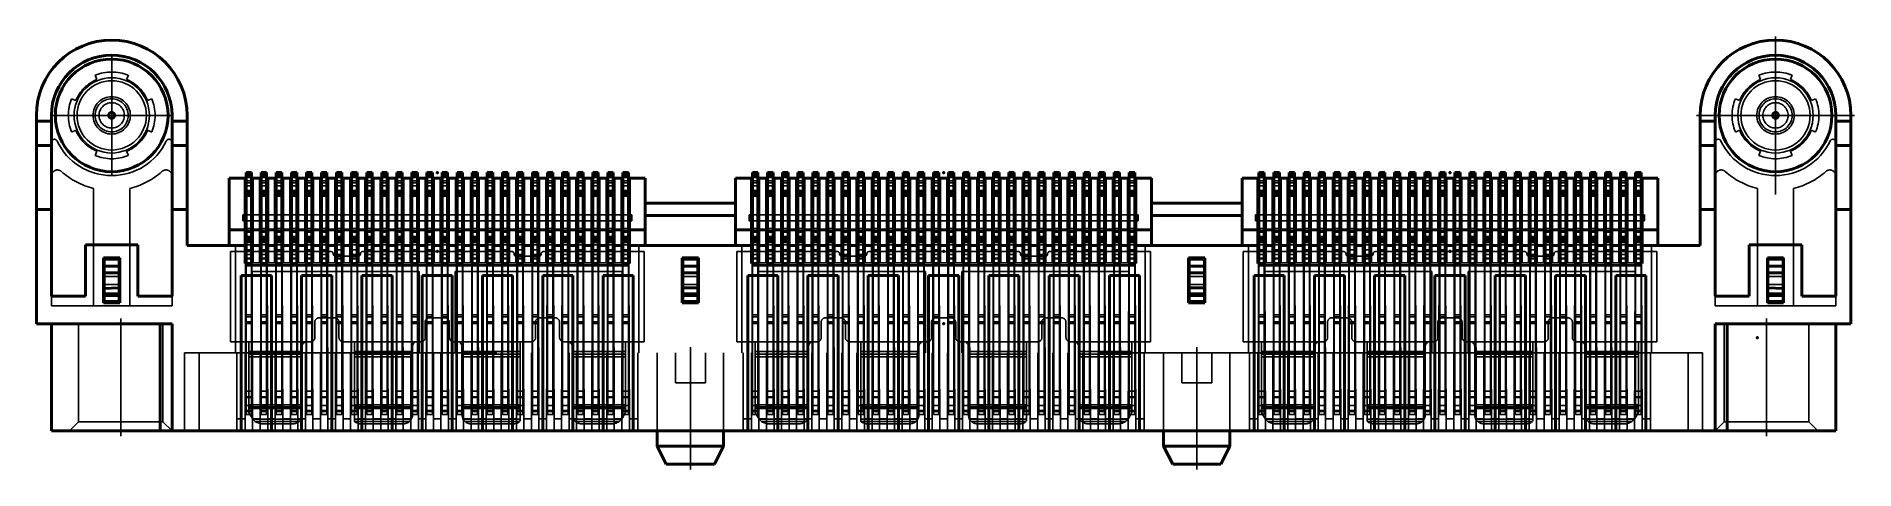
# Model space of a CAD drawing. Header units: inches. Extents: x -1.51 to 1.51, y -0.24 to 0.48.
import ezdxf

# ---------------------------------------------------------------- set-up
doc = ezdxf.new("R2010")
doc.units = ezdxf.units.IN
doc.header["$MEASUREMENT"] = 0
doc.linetypes.add('Center', pattern=[1.5, 0.45, -0.5, 0.05, -0.5])
doc.linetypes.add('Dashed', pattern=[2, 1, -1])
for name, color, linetype, lineweight in [('AM_4', 7, 'Continuous', 50), ('AM_7', 7, 'Center', 25), ('AM_9', 6, 'Dashed', 25), ('ConnectionPoints', 7, 'Continuous', 50)]:
    doc.layers.add(name, color=color, linetype=linetype, lineweight=lineweight)

msp = doc.modelspace()

# ---------------------------------------------------------------- linework, layer by layer
at = {"layer": 'AM_4'}
for p, q in [((-1.505, 0), (-1.505, 0.346)), ((-1.48, 0.3364), (-1.505, 0.3364)), ((-1.48, 0.046), (-1.48, 0.346)), ((-1.28, 0.046), (-1.28, 0.346)), ((-1.255, 0.3364), (-1.28, 0.3364)), ((-1.255, 0.13), (-1.255, 0.346)), ((1.255, 0.13), (1.255, 0.346)), ((1.28, 0.3364), (1.255, 0.3364)), ((1.28, 0.046), (1.28, 0.346)), ((1.48, 0.046), (1.48, 0.346)), ((1.505, 0.3364), (1.48, 0.3364)), ((1.505, 0.346), (1.505, 0)), ((-1.48, 0.296), (-1.505, 0.296)), ((-1.255, 0.296), (-1.28, 0.296)), ((1.28, 0.296), (1.255, 0.296)), ((1.505, 0.296), (1.48, 0.296)), ((-1.1587, 0.242), (-1.185, 0.242)), ((-1.185, 0.242), (-1.185, 0.13)), ((-1.1587, 0.242), (-1.1587, 0.1)), ((-1.157, 0.1), (-1.157, 0.251)), ((-1.148, 0.251), (-1.157, 0.251)), ((-1.148, 0.251), (-1.148, 0.101)), ((-1.1338, 0.242), (-1.1462, 0.242)), ((-1.1462, 0.242), (-1.1462, 0.1)), ((-1.1338, 0.242), (-1.1338, 0.1)), ((-1.132, 0.101), (-1.132, 0.251)), ((-1.123, 0.251), (-1.132, 0.251)), ((-1.123, 0.251), (-1.123, 0.101)), ((-1.1087, 0.242), (-1.1213, 0.242)), ((-1.1213, 0.242), (-1.1213, 0.1)), ((-1.1087, 0.242), (-1.1087, 0.1)), ((-1.107, 0.101), (-1.107, 0.251)), ((-1.098, 0.251), (-1.107, 0.251)), ((-1.098, 0.251), (-1.098, 0.101)), ((-1.0837, 0.242), (-1.0962, 0.242)), ((-1.0962, 0.242), (-1.0962, 0.1)), ((-1.0837, 0.242), (-1.0837, 0.1)), ((-1.073, 0.251), (-1.082, 0.251)), ((-1.082, 0.101), (-1.082, 0.251)), ((-1.073, 0.251), (-1.073, 0.101)), ((-1.0588, 0.242), (-1.0713, 0.242)), ((-1.0713, 0.242), (-1.0713, 0.1)), ((-1.0588, 0.242), (-1.0588, 0.1)), ((-1.057, 0.101), (-1.057, 0.251)), ((-1.048, 0.251), (-1.057, 0.251)), ((-1.048, 0.251), (-1.048, 0.101)), ((-1.0338, 0.242), (-1.0463, 0.242)), ((-1.0463, 0.242), (-1.0463, 0.1)), ((-1.0338, 0.242), (-1.0338, 0.1)), ((-1.032, 0.101), (-1.032, 0.251)), ((-1.023, 0.251), (-1.032, 0.251)), ((-1.023, 0.251), (-1.023, 0.101)), ((-1.0088, 0.242), (-1.0213, 0.242)), ((-1.0213, 0.242), (-1.0213, 0.1)), ((-1.0088, 0.242), (-1.0088, 0.1)), ((-1.007, 0.101), (-1.007, 0.251)), ((-0.998, 0.251), (-1.007, 0.251)), ((-0.998, 0.251), (-0.998, 0.101)), ((-0.9838, 0.242), (-0.9963, 0.242)), ((-0.9963, 0.242), (-0.9963, 0.1)), ((-0.9838, 0.242), (-0.9838, 0.1)), ((-0.973, 0.251), (-0.982, 0.251)), ((-0.982, 0.101), (-0.982, 0.251)), ((-0.973, 0.251), (-0.973, 0.101)), ((-0.9588, 0.242), (-0.9713, 0.242)), ((-0.9713, 0.242), (-0.9713, 0.1)), ((-0.9588, 0.242), (-0.9588, 0.1)), ((-0.957, 0.101), (-0.957, 0.251)), ((-0.948, 0.251), (-0.957, 0.251)), ((-0.948, 0.251), (-0.948, 0.101)), ((-0.9338, 0.242), (-0.9463, 0.242)), ((-0.9463, 0.242), (-0.9463, 0.1)), ((-0.9338, 0.242), (-0.9338, 0.1)), ((-0.932, 0.101), (-0.932, 0.251)), ((-0.923, 0.251), (-0.932, 0.251)), ((-0.923, 0.251), (-0.923, 0.101)), ((-0.9088, 0.242), (-0.9213, 0.242)), ((-0.9213, 0.242), (-0.9213, 0.1)), ((-0.9088, 0.242), (-0.9088, 0.1)), ((-0.907, 0.101), (-0.907, 0.251)), ((-0.898, 0.251), (-0.907, 0.251)), ((-0.898, 0.251), (-0.898, 0.101)), ((-0.8838, 0.242), (-0.8963, 0.242)), ((-0.8963, 0.242), (-0.8963, 0.1)), ((-0.8838, 0.242), (-0.8838, 0.1)), ((-0.873, 0.251), (-0.882, 0.251)), ((-0.882, 0.101), (-0.882, 0.251)), ((-0.873, 0.251), (-0.873, 0.101)), ((-0.8588, 0.242), (-0.8713, 0.242)), ((-0.8713, 0.242), (-0.8713, 0.1)), ((-0.8588, 0.242), (-0.8588, 0.1)), ((-0.848, 0.251), (-0.857, 0.251)), ((-0.857, 0.101), (-0.857, 0.251)), ((-0.848, 0.251), (-0.848, 0.101)), ((-0.8338, 0.242), (-0.8463, 0.242)), ((-0.8463, 0.242), (-0.8463, 0.1)), ((-0.8338, 0.242), (-0.8338, 0.1)), ((-0.832, 0.101), (-0.832, 0.251)), ((-0.823, 0.251), (-0.832, 0.251)), ((-0.823, 0.251), (-0.823, 0.101)), ((-0.8088, 0.242), (-0.8213, 0.242)), ((-0.8213, 0.242), (-0.8213, 0.1)), ((-0.8088, 0.242), (-0.8088, 0.1)), ((-0.807, 0.101), (-0.807, 0.251)), ((-0.798, 0.251), (-0.807, 0.251)), ((-0.798, 0.251), (-0.798, 0.101)), ((-0.7838, 0.242), (-0.7963, 0.242)), ((-0.7963, 0.242), (-0.7963, 0.1)), ((-0.7838, 0.242), (-0.7838, 0.1)), ((-0.773, 0.251), (-0.782, 0.251)), ((-0.782, 0.101), (-0.782, 0.251)), ((-0.773, 0.251), (-0.773, 0.101)), ((-0.7588, 0.242), (-0.7713, 0.242)), ((-0.7713, 0.242), (-0.7713, 0.1)), ((-0.7588, 0.242), (-0.7588, 0.1)), ((-0.757, 0.101), (-0.757, 0.251)), ((-0.748, 0.251), (-0.757, 0.251)), ((-0.748, 0.251), (-0.748, 0.101)), ((-0.7338, 0.242), (-0.7463, 0.242)), ((-0.7463, 0.242), (-0.7463, 0.1)), ((-0.7338, 0.242), (-0.7338, 0.1)), ((-0.732, 0.101), (-0.732, 0.251)), ((-0.723, 0.251), (-0.732, 0.251)), ((-0.723, 0.251), (-0.723, 0.101)), ((-0.7088, 0.242), (-0.7213, 0.242)), ((-0.7213, 0.242), (-0.7213, 0.1)), ((-0.7088, 0.242), (-0.7088, 0.1)), ((-0.698, 0.251), (-0.707, 0.251)), ((-0.707, 0.101), (-0.707, 0.251)), ((-0.698, 0.251), (-0.698, 0.101)), ((-0.6838, 0.242), (-0.6963, 0.242)), ((-0.6963, 0.242), (-0.6963, 0.1)), ((-0.6838, 0.242), (-0.6838, 0.1)), ((-0.682, 0.101), (-0.682, 0.251)), ((-0.673, 0.251), (-0.682, 0.251)), ((-0.673, 0.251), (-0.673, 0.101)), ((-0.6588, 0.242), (-0.6713, 0.242)), ((-0.6713, 0.242), (-0.6713, 0.1)), ((-0.6588, 0.242), (-0.6588, 0.1)), ((-0.657, 0.101), (-0.657, 0.251)), ((-0.648, 0.251), (-0.657, 0.251)), ((-0.648, 0.251), (-0.648, 0.101)), ((-0.6338, 0.242), (-0.6463, 0.242)), ((-0.6463, 0.242), (-0.6463, 0.1)), ((-0.6338, 0.242), (-0.6338, 0.1)), ((-0.632, 0.101), (-0.632, 0.251)), ((-0.623, 0.251), (-0.632, 0.251)), ((-0.623, 0.251), (-0.623, 0.101)), ((-0.6088, 0.242), (-0.6213, 0.242)), ((-0.6213, 0.242), (-0.6213, 0.1)), ((-0.6088, 0.242), (-0.6088, 0.1)), ((-0.598, 0.251), (-0.607, 0.251)), ((-0.607, 0.101), (-0.607, 0.251)), ((-0.598, 0.251), (-0.598, 0.101)), ((-0.5838, 0.242), (-0.5963, 0.242)), ((-0.5963, 0.242), (-0.5963, 0.1)), ((-0.5838, 0.242), (-0.5838, 0.1)), ((-0.582, 0.101), (-0.582, 0.251)), ((-0.573, 0.251), (-0.582, 0.251)), ((-0.573, 0.251), (-0.573, 0.101)), ((-0.5588, 0.242), (-0.5713, 0.242)), ((-0.5713, 0.242), (-0.5713, 0.1)), ((-0.5588, 0.242), (-0.5588, 0.1)), ((-0.557, 0.101), (-0.557, 0.251)), ((-0.548, 0.251), (-0.557, 0.251)), ((-0.548, 0.251), (-0.548, 0.101)), ((-0.5338, 0.242), (-0.5463, 0.242)), ((-0.5463, 0.242), (-0.5463, 0.1)), ((-0.5338, 0.242), (-0.5338, 0.1)), ((-0.523, 0.251), (-0.532, 0.251)), ((-0.532, 0.101), (-0.532, 0.251)), ((-0.523, 0.251), (-0.523, 0.1)), ((-0.495, 0.242), (-0.5213, 0.242)), ((-0.5213, 0.242), (-0.5213, 0.1)), ((-0.495, 0.242), (-0.495, 0.13)), ((-0.345, 0.13), (-0.345, 0.242)), ((-0.3188, 0.242), (-0.345, 0.242)), ((-0.3188, 0.242), (-0.3188, 0.1)), ((-0.317, 0.1), (-0.317, 0.251)), ((-0.308, 0.251), (-0.317, 0.251)), ((-0.308, 0.251), (-0.308, 0.101)), ((-0.2938, 0.242), (-0.3063, 0.242)), ((-0.3063, 0.242), (-0.3063, 0.1)), ((-0.2938, 0.242), (-0.2938, 0.1)), ((-0.283, 0.251), (-0.292, 0.251)), ((-0.292, 0.101), (-0.292, 0.251)), ((-0.283, 0.251), (-0.283, 0.101)), ((-0.2688, 0.242), (-0.2813, 0.242)), ((-0.2813, 0.242), (-0.2813, 0.1)), ((-0.2688, 0.242), (-0.2688, 0.1)), ((-0.267, 0.101), (-0.267, 0.251)), ((-0.258, 0.251), (-0.267, 0.251)), ((-0.258, 0.251), (-0.258, 0.101)), ((-0.2438, 0.242), (-0.2563, 0.242)), ((-0.2563, 0.242), (-0.2563, 0.1)), ((-0.2438, 0.242), (-0.2438, 0.1)), ((-0.242, 0.101), (-0.242, 0.251)), ((-0.233, 0.251), (-0.242, 0.251)), ((-0.233, 0.251), (-0.233, 0.101)), ((-0.2188, 0.242), (-0.2313, 0.242)), ((-0.2313, 0.242), (-0.2313, 0.1)), ((-0.2188, 0.242), (-0.2188, 0.1)), ((-0.208, 0.251), (-0.217, 0.251)), ((-0.217, 0.101), (-0.217, 0.251)), ((-0.208, 0.251), (-0.208, 0.101)), ((-0.1938, 0.242), (-0.2063, 0.242)), ((-0.2063, 0.242), (-0.2063, 0.1)), ((-0.1938, 0.242), (-0.1938, 0.1)), ((-0.183, 0.251), (-0.192, 0.251)), ((-0.192, 0.101), (-0.192, 0.251)), ((-0.183, 0.251), (-0.183, 0.101)), ((-0.1688, 0.242), (-0.1813, 0.242)), ((-0.1813, 0.242), (-0.1813, 0.1)), ((-0.1688, 0.242), (-0.1688, 0.1)), ((-0.167, 0.101), (-0.167, 0.251)), ((-0.158, 0.251), (-0.167, 0.251)), ((-0.158, 0.251), (-0.158, 0.101)), ((-0.1438, 0.242), (-0.1563, 0.242)), ((-0.1563, 0.242), (-0.1563, 0.1)), ((-0.1438, 0.242), (-0.1438, 0.1)), ((-0.133, 0.251), (-0.142, 0.251)), ((-0.142, 0.101), (-0.142, 0.251)), ((-0.133, 0.251), (-0.133, 0.101)), ((-0.1188, 0.242), (-0.1313, 0.242)), ((-0.1313, 0.242), (-0.1313, 0.1)), ((-0.1188, 0.242), (-0.1188, 0.1)), ((-0.117, 0.101), (-0.117, 0.251)), ((-0.108, 0.251), (-0.117, 0.251)), ((-0.108, 0.251), (-0.108, 0.101)), ((-0.0938, 0.242), (-0.1063, 0.242)), ((-0.1063, 0.242), (-0.1063, 0.1)), ((-0.0938, 0.242), (-0.0938, 0.1)), ((-0.083, 0.251), (-0.092, 0.251)), ((-0.092, 0.101), (-0.092, 0.251)), ((-0.083, 0.251), (-0.083, 0.101)), ((-0.0688, 0.242), (-0.0813, 0.242)), ((-0.0813, 0.242), (-0.0813, 0.1)), ((-0.0688, 0.242), (-0.0688, 0.1)), ((-0.067, 0.101), (-0.067, 0.251)), ((-0.058, 0.251), (-0.067, 0.251)), ((-0.058, 0.251), (-0.058, 0.101)), ((-0.0438, 0.242), (-0.0563, 0.242)), ((-0.0563, 0.242), (-0.0563, 0.1)), ((-0.0438, 0.242), (-0.0438, 0.1)), ((-0.033, 0.251), (-0.042, 0.251)), ((-0.042, 0.101), (-0.042, 0.251)), ((-0.033, 0.251), (-0.033, 0.101)), ((-0.0188, 0.242), (-0.0313, 0.242)), ((-0.0313, 0.242), (-0.0313, 0.1)), ((-0.0188, 0.242), (-0.0188, 0.1)), ((-0.017, 0.101), (-0.017, 0.251)), ((-0.008, 0.251), (-0.017, 0.251)), ((-0.008, 0.251), (-0.008, 0.101)), ((0.0062, 0.242), (-0.0063, 0.242)), ((-0.0063, 0.242), (-0.0063, 0.1)), ((0.0062, 0.242), (0.0062, 0.1)), ((0.017, 0.251), (0.008, 0.251)), ((0.008, 0.101), (0.008, 0.251)), ((0.017, 0.251), (0.017, 0.101)), ((0.0312, 0.242), (0.0187, 0.242)), ((0.0187, 0.242), (0.0187, 0.1)), ((0.0312, 0.242), (0.0312, 0.1)), ((0.042, 0.251), (0.033, 0.251)), ((0.033, 0.101), (0.033, 0.251)), ((0.042, 0.251), (0.042, 0.101)), ((0.0562, 0.242), (0.0437, 0.242)), ((0.0437, 0.242), (0.0437, 0.1)), ((0.0562, 0.242), (0.0562, 0.1)), ((0.058, 0.101), (0.058, 0.251)), ((0.067, 0.251), (0.058, 0.251)), ((0.067, 0.251), (0.067, 0.101)), ((0.0812, 0.242), (0.0687, 0.242)), ((0.0687, 0.242), (0.0687, 0.1)), ((0.0812, 0.242), (0.0812, 0.1)), ((0.083, 0.101), (0.083, 0.251)), ((0.092, 0.251), (0.083, 0.251)), ((0.092, 0.251), (0.092, 0.101)), ((0.1062, 0.242), (0.0937, 0.242)), ((0.0937, 0.242), (0.0937, 0.1)), ((0.1062, 0.242), (0.1062, 0.1)), ((0.108, 0.101), (0.108, 0.251)), ((0.117, 0.251), (0.108, 0.251)), ((0.117, 0.251), (0.117, 0.101)), ((0.1312, 0.242), (0.1187, 0.242)), ((0.1187, 0.242), (0.1187, 0.1)), ((0.1312, 0.242), (0.1312, 0.1)), ((0.133, 0.101), (0.133, 0.251)), ((0.142, 0.251), (0.133, 0.251)), ((0.142, 0.251), (0.142, 0.101)), ((0.1562, 0.242), (0.1437, 0.242)), ((0.1437, 0.242), (0.1437, 0.1)), ((0.1562, 0.242), (0.1562, 0.1)), ((0.167, 0.251), (0.158, 0.251)), ((0.158, 0.101), (0.158, 0.251)), ((0.167, 0.251), (0.167, 0.101)), ((0.1812, 0.242), (0.1687, 0.242)), ((0.1687, 0.242), (0.1687, 0.1)), ((0.1812, 0.242), (0.1812, 0.1)), ((0.183, 0.101), (0.183, 0.251)), ((0.192, 0.251), (0.183, 0.251)), ((0.192, 0.251), (0.192, 0.101)), ((0.2062, 0.242), (0.1937, 0.242)), ((0.1937, 0.242), (0.1937, 0.1)), ((0.2062, 0.242), (0.2062, 0.1)), ((0.217, 0.251), (0.208, 0.251)), ((0.208, 0.101), (0.208, 0.251)), ((0.217, 0.251), (0.217, 0.101)), ((0.2312, 0.242), (0.2187, 0.242)), ((0.2187, 0.242), (0.2187, 0.1)), ((0.2312, 0.242), (0.2312, 0.1)), ((0.233, 0.101), (0.233, 0.251)), ((0.242, 0.251), (0.233, 0.251)), ((0.242, 0.251), (0.242, 0.101)), ((0.2562, 0.242), (0.2437, 0.242)), ((0.2437, 0.242), (0.2437, 0.1)), ((0.2562, 0.242), (0.2562, 0.1)), ((0.258, 0.101), (0.258, 0.251)), ((0.267, 0.251), (0.258, 0.251)), ((0.267, 0.251), (0.267, 0.101)), ((0.2812, 0.242), (0.2687, 0.242)), ((0.2687, 0.242), (0.2687, 0.1)), ((0.2812, 0.242), (0.2812, 0.1)), ((0.283, 0.101), (0.283, 0.251)), ((0.292, 0.251), (0.283, 0.251)), ((0.292, 0.251), (0.292, 0.101)), ((0.3062, 0.242), (0.2937, 0.242)), ((0.2937, 0.242), (0.2937, 0.1)), ((0.3062, 0.242), (0.3062, 0.1)), ((0.308, 0.101), (0.308, 0.251)), ((0.317, 0.251), (0.308, 0.251)), ((0.317, 0.251), (0.317, 0.1)), ((0.345, 0.242), (0.3187, 0.242)), ((0.3187, 0.242), (0.3187, 0.1)), ((0.345, 0.242), (0.345, 0.13)), ((0.495, 0.13), (0.495, 0.242)), ((0.5212, 0.242), (0.495, 0.242)), ((0.5212, 0.242), (0.5212, 0.1)), ((0.523, 0.1), (0.523, 0.251)), ((0.532, 0.251), (0.523, 0.251)), ((0.532, 0.251), (0.532, 0.101)), ((0.5462, 0.242), (0.5337, 0.242)), ((0.5337, 0.242), (0.5337, 0.1)), ((0.5462, 0.242), (0.5462, 0.1)), ((0.548, 0.101), (0.548, 0.251)), ((0.557, 0.251), (0.548, 0.251)), ((0.557, 0.251), (0.557, 0.101)), ((0.5712, 0.242), (0.5587, 0.242)), ((0.5587, 0.242), (0.5587, 0.1)), ((0.5712, 0.242), (0.5712, 0.1)), ((0.573, 0.101), (0.573, 0.251)), ((0.582, 0.251), (0.573, 0.251)), ((0.582, 0.251), (0.582, 0.101)), ((0.5962, 0.242), (0.5837, 0.242)), ((0.5837, 0.242), (0.5837, 0.1)), ((0.5962, 0.242), (0.5962, 0.1)), ((0.607, 0.251), (0.598, 0.251)), ((0.598, 0.101), (0.598, 0.251)), ((0.607, 0.251), (0.607, 0.101)), ((0.6212, 0.242), (0.6087, 0.242)), ((0.6087, 0.242), (0.6087, 0.1)), ((0.6212, 0.242), (0.6212, 0.1)), ((0.623, 0.101), (0.623, 0.251)), ((0.632, 0.251), (0.623, 0.251)), ((0.632, 0.251), (0.632, 0.101)), ((0.6462, 0.242), (0.6337, 0.242)), ((0.6337, 0.242), (0.6337, 0.1)), ((0.6462, 0.242), (0.6462, 0.1)), ((0.657, 0.251), (0.648, 0.251)), ((0.648, 0.101), (0.648, 0.251)), ((0.657, 0.251), (0.657, 0.101)), ((0.6712, 0.242), (0.6587, 0.242)), ((0.6587, 0.242), (0.6587, 0.1)), ((0.6712, 0.242), (0.6712, 0.1)), ((0.682, 0.251), (0.673, 0.251)), ((0.673, 0.101), (0.673, 0.251)), ((0.682, 0.251), (0.682, 0.101)), ((0.6962, 0.242), (0.6837, 0.242)), ((0.6837, 0.242), (0.6837, 0.1)), ((0.6962, 0.242), (0.6962, 0.1)), ((0.707, 0.251), (0.698, 0.251)), ((0.698, 0.101), (0.698, 0.251)), ((0.707, 0.251), (0.707, 0.101)), ((0.7212, 0.242), (0.7087, 0.242)), ((0.7087, 0.242), (0.7087, 0.1)), ((0.7212, 0.242), (0.7212, 0.1)), ((0.732, 0.251), (0.723, 0.251)), ((0.723, 0.101), (0.723, 0.251)), ((0.732, 0.251), (0.732, 0.101)), ((0.7462, 0.242), (0.7337, 0.242)), ((0.7337, 0.242), (0.7337, 0.1)), ((0.7462, 0.242), (0.7462, 0.1)), ((0.757, 0.251), (0.748, 0.251)), ((0.748, 0.101), (0.748, 0.251)), ((0.757, 0.251), (0.757, 0.101)), ((0.7712, 0.242), (0.7587, 0.242)), ((0.7587, 0.242), (0.7587, 0.1)), ((0.7712, 0.242), (0.7712, 0.1)), ((0.782, 0.251), (0.773, 0.251)), ((0.773, 0.101), (0.773, 0.251)), ((0.782, 0.251), (0.782, 0.101)), ((0.7962, 0.242), (0.7837, 0.242)), ((0.7837, 0.242), (0.7837, 0.1)), ((0.7962, 0.242), (0.7962, 0.1)), ((0.807, 0.251), (0.798, 0.251)), ((0.798, 0.101), (0.798, 0.251)), ((0.807, 0.251), (0.807, 0.101)), ((0.8212, 0.242), (0.8087, 0.242)), ((0.8087, 0.242), (0.8087, 0.1)), ((0.8212, 0.242), (0.8212, 0.1)), ((0.832, 0.251), (0.823, 0.251)), ((0.823, 0.101), (0.823, 0.251)), ((0.832, 0.251), (0.832, 0.101)), ((0.8462, 0.242), (0.8337, 0.242)), ((0.8337, 0.242), (0.8337, 0.1)), ((0.8462, 0.242), (0.8462, 0.1)), ((0.848, 0.101), (0.848, 0.251)), ((0.857, 0.251), (0.848, 0.251)), ((0.857, 0.251), (0.857, 0.101)), ((0.8712, 0.242), (0.8587, 0.242)), ((0.8587, 0.242), (0.8587, 0.1)), ((0.8712, 0.242), (0.8712, 0.1)), ((0.873, 0.101), (0.873, 0.251)), ((0.882, 0.251), (0.873, 0.251)), ((0.882, 0.251), (0.882, 0.101)), ((0.8962, 0.242), (0.8837, 0.242)), ((0.8837, 0.242), (0.8837, 0.1)), ((0.8962, 0.242), (0.8962, 0.1)), ((0.907, 0.251), (0.898, 0.251)), ((0.898, 0.101), (0.898, 0.251)), ((0.907, 0.251), (0.907, 0.101)), ((0.9212, 0.242), (0.9087, 0.242)), ((0.9087, 0.242), (0.9087, 0.1)), ((0.9212, 0.242), (0.9212, 0.1)), ((0.932, 0.251), (0.923, 0.251)), ((0.923, 0.101), (0.923, 0.251)), ((0.932, 0.251), (0.932, 0.101)), ((0.9462, 0.242), (0.9337, 0.242)), ((0.9337, 0.242), (0.9337, 0.1)), ((0.9462, 0.242), (0.9462, 0.1)), ((0.957, 0.251), (0.948, 0.251)), ((0.948, 0.101), (0.948, 0.251)), ((0.957, 0.251), (0.957, 0.101)), ((0.9712, 0.242), (0.9587, 0.242)), ((0.9587, 0.242), (0.9587, 0.1)), ((0.9712, 0.242), (0.9712, 0.1)), ((0.982, 0.251), (0.973, 0.251)), ((0.973, 0.101), (0.973, 0.251)), ((0.982, 0.251), (0.982, 0.101)), ((0.9962, 0.242), (0.9837, 0.242)), ((0.9837, 0.242), (0.9837, 0.1)), ((0.9962, 0.242), (0.9962, 0.1)), ((0.998, 0.101), (0.998, 0.251)), ((1.007, 0.251), (0.998, 0.251)), ((1.007, 0.251), (1.007, 0.101)), ((1.0212, 0.242), (1.0087, 0.242)), ((1.0087, 0.242), (1.0087, 0.1)), ((1.0212, 0.242), (1.0212, 0.1)), ((1.032, 0.251), (1.023, 0.251)), ((1.023, 0.101), (1.023, 0.251)), ((1.032, 0.251), (1.032, 0.101)), ((1.0462, 0.242), (1.0337, 0.242)), ((1.0337, 0.242), (1.0337, 0.1)), ((1.0462, 0.242), (1.0462, 0.1)), ((1.048, 0.101), (1.048, 0.251)), ((1.057, 0.251), (1.048, 0.251)), ((1.057, 0.251), (1.057, 0.101)), ((1.0713, 0.242), (1.0588, 0.242)), ((1.0588, 0.242), (1.0588, 0.1)), ((1.0713, 0.242), (1.0713, 0.1)), ((1.073, 0.101), (1.073, 0.251)), ((1.082, 0.251), (1.073, 0.251)), ((1.082, 0.251), (1.082, 0.101)), ((1.0962, 0.242), (1.0837, 0.242)), ((1.0837, 0.242), (1.0837, 0.1)), ((1.0962, 0.242), (1.0962, 0.1)), ((1.098, 0.101), (1.098, 0.251)), ((1.107, 0.251), (1.098, 0.251)), ((1.107, 0.251), (1.107, 0.101)), ((1.1213, 0.242), (1.1087, 0.242)), ((1.1087, 0.242), (1.1087, 0.1)), ((1.1213, 0.242), (1.1213, 0.1)), ((1.132, 0.251), (1.123, 0.251)), ((1.123, 0.101), (1.123, 0.251)), ((1.132, 0.251), (1.132, 0.101)), ((1.1462, 0.242), (1.1338, 0.242)), ((1.1338, 0.242), (1.1338, 0.1)), ((1.1462, 0.242), (1.1462, 0.1)), ((1.157, 0.251), (1.148, 0.251)), ((1.148, 0.101), (1.148, 0.251)), ((1.157, 0.251), (1.157, 0.1)), ((1.185, 0.242), (1.1587, 0.242)), ((1.1587, 0.242), (1.1587, 0.1)), ((1.185, 0.242), (1.185, 0.13)), ((-1.157, 0.217), (-1.1587, 0.217)), ((-1.1462, 0.217), (-1.148, 0.217)), ((-1.132, 0.217), (-1.1338, 0.217)), ((-1.1213, 0.217), (-1.123, 0.217)), ((-1.107, 0.217), (-1.1087, 0.217)), ((-1.0962, 0.217), (-1.098, 0.217)), ((-1.082, 0.217), (-1.0837, 0.217)), ((-1.0713, 0.217), (-1.073, 0.217)), ((-1.057, 0.217), (-1.0588, 0.217)), ((-1.0463, 0.217), (-1.048, 0.217)), ((-1.032, 0.217), (-1.0338, 0.217)), ((-1.0213, 0.217), (-1.023, 0.217)), ((-1.007, 0.217), (-1.0088, 0.217)), ((-0.9963, 0.217), (-0.998, 0.217)), ((-0.982, 0.217), (-0.9838, 0.217)), ((-0.9713, 0.217), (-0.973, 0.217)), ((-0.957, 0.217), (-0.9588, 0.217)), ((-0.9463, 0.217), (-0.948, 0.217)), ((-0.932, 0.217), (-0.9338, 0.217)), ((-0.9213, 0.217), (-0.923, 0.217)), ((-0.907, 0.217), (-0.9088, 0.217)), ((-0.8963, 0.217), (-0.898, 0.217)), ((-0.882, 0.217), (-0.8838, 0.217)), ((-0.8713, 0.217), (-0.873, 0.217)), ((-0.857, 0.217), (-0.8588, 0.217)), ((-0.8463, 0.217), (-0.848, 0.217)), ((-0.832, 0.217), (-0.8338, 0.217)), ((-0.8213, 0.217), (-0.823, 0.217)), ((-0.807, 0.217), (-0.8088, 0.217)), ((-0.7963, 0.217), (-0.798, 0.217)), ((-0.782, 0.217), (-0.7838, 0.217)), ((-0.7713, 0.217), (-0.773, 0.217)), ((-0.757, 0.217), (-0.7588, 0.217)), ((-0.7463, 0.217), (-0.748, 0.217)), ((-0.732, 0.217), (-0.7338, 0.217)), ((-0.7213, 0.217), (-0.723, 0.217)), ((-0.707, 0.217), (-0.7088, 0.217)), ((-0.6963, 0.217), (-0.698, 0.217)), ((-0.682, 0.217), (-0.6838, 0.217)), ((-0.6713, 0.217), (-0.673, 0.217)), ((-0.657, 0.217), (-0.6588, 0.217)), ((-0.6463, 0.217), (-0.648, 0.217)), ((-0.632, 0.217), (-0.6338, 0.217)), ((-0.6213, 0.217), (-0.623, 0.217)), ((-0.607, 0.217), (-0.6088, 0.217)), ((-0.5963, 0.217), (-0.598, 0.217)), ((-0.582, 0.217), (-0.5838, 0.217)), ((-0.5713, 0.217), (-0.573, 0.217)), ((-0.557, 0.217), (-0.5588, 0.217)), ((-0.5463, 0.217), (-0.548, 0.217)), ((-0.532, 0.217), (-0.5338, 0.217)), ((-0.5213, 0.217), (-0.523, 0.217)), ((-0.317, 0.217), (-0.3188, 0.217)), ((-0.3063, 0.217), (-0.308, 0.217)), ((-0.292, 0.217), (-0.2938, 0.217)), ((-0.2813, 0.217), (-0.283, 0.217)), ((-0.267, 0.217), (-0.2688, 0.217)), ((-0.2563, 0.217), (-0.258, 0.217)), ((-0.242, 0.217), (-0.2438, 0.217)), ((-0.2313, 0.217), (-0.233, 0.217)), ((-0.217, 0.217), (-0.2188, 0.217)), ((-0.2063, 0.217), (-0.208, 0.217)), ((-0.192, 0.217), (-0.1938, 0.217)), ((-0.1813, 0.217), (-0.183, 0.217)), ((-0.167, 0.217), (-0.1688, 0.217)), ((-0.1563, 0.217), (-0.158, 0.217)), ((-0.142, 0.217), (-0.1438, 0.217)), ((-0.1313, 0.217), (-0.133, 0.217)), ((-0.117, 0.217), (-0.1188, 0.217)), ((-0.1063, 0.217), (-0.108, 0.217)), ((-0.092, 0.217), (-0.0938, 0.217)), ((-0.0813, 0.217), (-0.083, 0.217)), ((-0.067, 0.217), (-0.0688, 0.217)), ((-0.0563, 0.217), (-0.058, 0.217)), ((-0.042, 0.217), (-0.0438, 0.217)), ((-0.0313, 0.217), (-0.033, 0.217)), ((-0.017, 0.217), (-0.0188, 0.217)), ((-0.0063, 0.217), (-0.008, 0.217)), ((0.008, 0.217), (0.0062, 0.217)), ((0.0187, 0.217), (0.017, 0.217)), ((0.033, 0.217), (0.0312, 0.217)), ((0.0437, 0.217), (0.042, 0.217)), ((0.058, 0.217), (0.0562, 0.217)), ((0.0687, 0.217), (0.067, 0.217)), ((0.083, 0.217), (0.0812, 0.217)), ((0.0937, 0.217), (0.092, 0.217)), ((0.108, 0.217), (0.1062, 0.217)), ((0.1187, 0.217), (0.117, 0.217)), ((0.133, 0.217), (0.1312, 0.217)), ((0.1437, 0.217), (0.142, 0.217)), ((0.158, 0.217), (0.1562, 0.217)), ((0.1687, 0.217), (0.167, 0.217)), ((0.183, 0.217), (0.1812, 0.217)), ((0.1937, 0.217), (0.192, 0.217)), ((0.208, 0.217), (0.2062, 0.217)), ((0.2187, 0.217), (0.217, 0.217)), ((0.233, 0.217), (0.2312, 0.217)), ((0.2437, 0.217), (0.242, 0.217)), ((0.258, 0.217), (0.2562, 0.217)), ((0.2687, 0.217), (0.267, 0.217)), ((0.283, 0.217), (0.2812, 0.217)), ((0.2937, 0.217), (0.292, 0.217)), ((0.308, 0.217), (0.3062, 0.217)), ((0.3187, 0.217), (0.317, 0.217)), ((0.523, 0.217), (0.5212, 0.217)), ((0.5337, 0.217), (0.532, 0.217)), ((0.548, 0.217), (0.5462, 0.217)), ((0.5587, 0.217), (0.557, 0.217)), ((0.573, 0.217), (0.5712, 0.217)), ((0.5837, 0.217), (0.582, 0.217)), ((0.598, 0.217), (0.5962, 0.217)), ((0.6087, 0.217), (0.607, 0.217)), ((0.623, 0.217), (0.6212, 0.217)), ((0.6337, 0.217), (0.632, 0.217)), ((0.648, 0.217), (0.6462, 0.217)), ((0.6587, 0.217), (0.657, 0.217)), ((0.673, 0.217), (0.6712, 0.217)), ((0.6837, 0.217), (0.682, 0.217)), ((0.698, 0.217), (0.6962, 0.217)), ((0.7087, 0.217), (0.707, 0.217)), ((0.723, 0.217), (0.7212, 0.217)), ((0.7337, 0.217), (0.732, 0.217)), ((0.748, 0.217), (0.7462, 0.217)), ((0.7587, 0.217), (0.757, 0.217)), ((0.773, 0.217), (0.7712, 0.217)), ((0.7837, 0.217), (0.782, 0.217)), ((0.798, 0.217), (0.7962, 0.217)), ((0.8087, 0.217), (0.807, 0.217)), ((0.823, 0.217), (0.8212, 0.217)), ((0.8337, 0.217), (0.832, 0.217)), ((0.848, 0.217), (0.8462, 0.217)), ((0.8587, 0.217), (0.857, 0.217)), ((0.873, 0.217), (0.8712, 0.217)), ((0.8837, 0.217), (0.882, 0.217)), ((0.898, 0.217), (0.8962, 0.217)), ((0.9087, 0.217), (0.907, 0.217)), ((0.923, 0.217), (0.9212, 0.217)), ((0.9337, 0.217), (0.932, 0.217)), ((0.948, 0.217), (0.9462, 0.217)), ((0.9587, 0.217), (0.957, 0.217)), ((0.973, 0.217), (0.9712, 0.217)), ((0.9837, 0.217), (0.982, 0.217)), ((0.998, 0.217), (0.9962, 0.217)), ((1.0087, 0.217), (1.007, 0.217)), ((1.023, 0.217), (1.0212, 0.217)), ((1.0337, 0.217), (1.032, 0.217)), ((1.048, 0.217), (1.0462, 0.217)), ((1.0588, 0.217), (1.057, 0.217)), ((1.073, 0.217), (1.0713, 0.217)), ((1.0837, 0.217), (1.082, 0.217)), ((1.098, 0.217), (1.0962, 0.217)), ((1.1087, 0.217), (1.107, 0.217)), ((1.123, 0.217), (1.1213, 0.217)), ((1.1338, 0.217), (1.132, 0.217)), ((1.148, 0.217), (1.1462, 0.217)), ((1.1587, 0.217), (1.157, 0.217)), ((-1.48, 0.19), (-1.505, 0.19)), ((-1.255, 0.19), (-1.28, 0.19)), ((-0.345, 0.2), (-0.495, 0.2)), ((0.495, 0.2), (0.345, 0.2)), ((1.28, 0.19), (1.255, 0.19)), ((1.505, 0.19), (1.48, 0.19)), ((-1.1587, 0.156), (-1.185, 0.156)), ((-1.157, 0.158), (-1.1587, 0.158)), ((-1.1462, 0.158), (-1.148, 0.158)), ((-1.1338, 0.156), (-1.1462, 0.156)), ((-1.132, 0.158), (-1.1338, 0.158)), ((-1.1213, 0.158), (-1.123, 0.158)), ((-1.1087, 0.156), (-1.1213, 0.156)), ((-1.107, 0.158), (-1.1087, 0.158)), ((-1.0962, 0.158), (-1.098, 0.158)), ((-1.0837, 0.156), (-1.0962, 0.156)), ((-1.082, 0.158), (-1.0837, 0.158)), ((-1.0713, 0.158), (-1.073, 0.158)), ((-1.0588, 0.156), (-1.0713, 0.156)), ((-1.057, 0.158), (-1.0588, 0.158)), ((-1.0463, 0.158), (-1.048, 0.158)), ((-1.0338, 0.156), (-1.0463, 0.156)), ((-1.032, 0.158), (-1.0338, 0.158)), ((-1.0213, 0.158), (-1.023, 0.158)), ((-1.0088, 0.156), (-1.0213, 0.156)), ((-1.007, 0.158), (-1.0088, 0.158)), ((-0.9963, 0.158), (-0.998, 0.158)), ((-0.9838, 0.156), (-0.9963, 0.156)), ((-0.982, 0.158), (-0.9838, 0.158)), ((-0.9713, 0.158), (-0.973, 0.158)), ((-0.9588, 0.156), (-0.9713, 0.156)), ((-0.957, 0.158), (-0.9588, 0.158)), ((-0.9463, 0.158), (-0.948, 0.158)), ((-0.9338, 0.156), (-0.9463, 0.156)), ((-0.932, 0.158), (-0.9338, 0.158)), ((-0.9213, 0.158), (-0.923, 0.158)), ((-0.9088, 0.156), (-0.9213, 0.156)), ((-0.907, 0.158), (-0.9088, 0.158)), ((-0.8963, 0.158), (-0.898, 0.158)), ((-0.8838, 0.156), (-0.8963, 0.156)), ((-0.882, 0.158), (-0.8838, 0.158)), ((-0.8713, 0.158), (-0.873, 0.158)), ((-0.8588, 0.156), (-0.8713, 0.156)), ((-0.857, 0.158), (-0.8588, 0.158)), ((-0.8463, 0.158), (-0.848, 0.158)), ((-0.8338, 0.156), (-0.8463, 0.156)), ((-0.832, 0.158), (-0.8338, 0.158)), ((-0.8213, 0.158), (-0.823, 0.158)), ((-0.8088, 0.156), (-0.8213, 0.156)), ((-0.807, 0.158), (-0.8088, 0.158)), ((-0.7963, 0.158), (-0.798, 0.158)), ((-0.7838, 0.156), (-0.7963, 0.156)), ((-0.782, 0.158), (-0.7838, 0.158)), ((-0.7713, 0.158), (-0.773, 0.158)), ((-0.7588, 0.156), (-0.7713, 0.156)), ((-0.757, 0.158), (-0.7588, 0.158)), ((-0.7463, 0.158), (-0.748, 0.158)), ((-0.7338, 0.156), (-0.7463, 0.156)), ((-0.732, 0.158), (-0.7338, 0.158)), ((-0.7213, 0.158), (-0.723, 0.158)), ((-0.7088, 0.156), (-0.7213, 0.156)), ((-0.707, 0.158), (-0.7088, 0.158)), ((-0.6963, 0.158), (-0.698, 0.158)), ((-0.6838, 0.156), (-0.6963, 0.156)), ((-0.682, 0.158), (-0.6838, 0.158)), ((-0.6713, 0.158), (-0.673, 0.158)), ((-0.6588, 0.156), (-0.6713, 0.156)), ((-0.657, 0.158), (-0.6588, 0.158)), ((-0.6463, 0.158), (-0.648, 0.158)), ((-0.6338, 0.156), (-0.6463, 0.156)), ((-0.632, 0.158), (-0.6338, 0.158)), ((-0.6213, 0.158), (-0.623, 0.158)), ((-0.6088, 0.156), (-0.6213, 0.156)), ((-0.607, 0.158), (-0.6088, 0.158)), ((-0.5963, 0.158), (-0.598, 0.158)), ((-0.5838, 0.156), (-0.5963, 0.156)), ((-0.582, 0.158), (-0.5838, 0.158)), ((-0.5713, 0.158), (-0.573, 0.158)), ((-0.5588, 0.156), (-0.5713, 0.156)), ((-0.557, 0.158), (-0.5588, 0.158)), ((-0.5463, 0.158), (-0.548, 0.158)), ((-0.5338, 0.156), (-0.5463, 0.156)), ((-0.532, 0.158), (-0.5338, 0.158)), ((-0.5213, 0.158), (-0.523, 0.158)), ((-0.495, 0.156), (-0.5213, 0.156)), ((-0.345, 0.18), (-0.495, 0.18)), ((-0.3188, 0.156), (-0.345, 0.156)), ((-0.317, 0.158), (-0.3188, 0.158)), ((-0.3063, 0.158), (-0.308, 0.158)), ((-0.2938, 0.156), (-0.3063, 0.156)), ((-0.292, 0.158), (-0.2938, 0.158)), ((-0.2813, 0.158), (-0.283, 0.158)), ((-0.2688, 0.156), (-0.2813, 0.156)), ((-0.267, 0.158), (-0.2688, 0.158)), ((-0.2563, 0.158), (-0.258, 0.158)), ((-0.2438, 0.156), (-0.2563, 0.156)), ((-0.242, 0.158), (-0.2438, 0.158)), ((-0.2313, 0.158), (-0.233, 0.158)), ((-0.2188, 0.156), (-0.2313, 0.156)), ((-0.217, 0.158), (-0.2188, 0.158)), ((-0.2063, 0.158), (-0.208, 0.158)), ((-0.1938, 0.156), (-0.2063, 0.156)), ((-0.192, 0.158), (-0.1938, 0.158)), ((-0.1813, 0.158), (-0.183, 0.158)), ((-0.1688, 0.156), (-0.1813, 0.156)), ((-0.167, 0.158), (-0.1688, 0.158)), ((-0.1563, 0.158), (-0.158, 0.158)), ((-0.1438, 0.156), (-0.1563, 0.156)), ((-0.142, 0.158), (-0.1438, 0.158)), ((-0.1313, 0.158), (-0.133, 0.158)), ((-0.1188, 0.156), (-0.1313, 0.156)), ((-0.117, 0.158), (-0.1188, 0.158)), ((-0.1063, 0.158), (-0.108, 0.158)), ((-0.0938, 0.156), (-0.1063, 0.156)), ((-0.092, 0.158), (-0.0938, 0.158)), ((-0.0813, 0.158), (-0.083, 0.158)), ((-0.0688, 0.156), (-0.0813, 0.156)), ((-0.067, 0.158), (-0.0688, 0.158)), ((-0.0563, 0.158), (-0.058, 0.158)), ((-0.0438, 0.156), (-0.0563, 0.156)), ((-0.042, 0.158), (-0.0438, 0.158)), ((-0.0313, 0.158), (-0.033, 0.158)), ((-0.0188, 0.156), (-0.0313, 0.156)), ((-0.017, 0.158), (-0.0188, 0.158)), ((-0.0063, 0.158), (-0.008, 0.158)), ((0.0062, 0.156), (-0.0063, 0.156)), ((0.008, 0.158), (0.0062, 0.158)), ((0.0187, 0.158), (0.017, 0.158)), ((0.0312, 0.156), (0.0187, 0.156)), ((0.033, 0.158), (0.0312, 0.158)), ((0.0437, 0.158), (0.042, 0.158)), ((0.0562, 0.156), (0.0437, 0.156)), ((0.058, 0.158), (0.0562, 0.158)), ((0.0687, 0.158), (0.067, 0.158)), ((0.0812, 0.156), (0.0687, 0.156)), ((0.083, 0.158), (0.0812, 0.158)), ((0.0937, 0.158), (0.092, 0.158)), ((0.1062, 0.156), (0.0937, 0.156)), ((0.108, 0.158), (0.1062, 0.158)), ((0.1187, 0.158), (0.117, 0.158)), ((0.1312, 0.156), (0.1187, 0.156)), ((0.133, 0.158), (0.1312, 0.158)), ((0.1437, 0.158), (0.142, 0.158)), ((0.1562, 0.156), (0.1437, 0.156)), ((0.158, 0.158), (0.1562, 0.158)), ((0.1687, 0.158), (0.167, 0.158)), ((0.1812, 0.156), (0.1687, 0.156)), ((0.183, 0.158), (0.1812, 0.158)), ((0.1937, 0.158), (0.192, 0.158)), ((0.2062, 0.156), (0.1937, 0.156)), ((0.208, 0.158), (0.2062, 0.158)), ((0.2187, 0.158), (0.217, 0.158)), ((0.2312, 0.156), (0.2187, 0.156)), ((0.233, 0.158), (0.2312, 0.158)), ((0.2437, 0.158), (0.242, 0.158)), ((0.2562, 0.156), (0.2437, 0.156)), ((0.258, 0.158), (0.2562, 0.158)), ((0.2687, 0.158), (0.267, 0.158)), ((0.2812, 0.156), (0.2687, 0.156)), ((0.283, 0.158), (0.2812, 0.158)), ((0.2937, 0.158), (0.292, 0.158)), ((0.3062, 0.156), (0.2937, 0.156)), ((0.308, 0.158), (0.3062, 0.158)), ((0.3187, 0.158), (0.317, 0.158)), ((0.345, 0.156), (0.3187, 0.156)), ((0.495, 0.18), (0.345, 0.18)), ((0.5212, 0.156), (0.495, 0.156)), ((0.523, 0.158), (0.5212, 0.158)), ((0.5337, 0.158), (0.532, 0.158)), ((0.5462, 0.156), (0.5337, 0.156)), ((0.548, 0.158), (0.5462, 0.158)), ((0.5587, 0.158), (0.557, 0.158)), ((0.5712, 0.156), (0.5587, 0.156)), ((0.573, 0.158), (0.5712, 0.158)), ((0.5837, 0.158), (0.582, 0.158)), ((0.5962, 0.156), (0.5837, 0.156)), ((0.598, 0.158), (0.5962, 0.158)), ((0.6087, 0.158), (0.607, 0.158)), ((0.6212, 0.156), (0.6087, 0.156)), ((0.623, 0.158), (0.6212, 0.158)), ((0.6337, 0.158), (0.632, 0.158)), ((0.6462, 0.156), (0.6337, 0.156)), ((0.648, 0.158), (0.6462, 0.158)), ((0.6587, 0.158), (0.657, 0.158)), ((0.6712, 0.156), (0.6587, 0.156)), ((0.673, 0.158), (0.6712, 0.158)), ((0.6837, 0.158), (0.682, 0.158)), ((0.6962, 0.156), (0.6837, 0.156)), ((0.698, 0.158), (0.6962, 0.158)), ((0.7087, 0.158), (0.707, 0.158)), ((0.7212, 0.156), (0.7087, 0.156)), ((0.723, 0.158), (0.7212, 0.158)), ((0.7337, 0.158), (0.732, 0.158)), ((0.7462, 0.156), (0.7337, 0.156)), ((0.748, 0.158), (0.7462, 0.158)), ((0.7587, 0.158), (0.757, 0.158)), ((0.7712, 0.156), (0.7587, 0.156)), ((0.773, 0.158), (0.7712, 0.158)), ((0.7837, 0.158), (0.782, 0.158)), ((0.7962, 0.156), (0.7837, 0.156)), ((0.798, 0.158), (0.7962, 0.158)), ((0.8087, 0.158), (0.807, 0.158)), ((0.8212, 0.156), (0.8087, 0.156)), ((0.823, 0.158), (0.8212, 0.158)), ((0.8337, 0.158), (0.832, 0.158)), ((0.8462, 0.156), (0.8337, 0.156)), ((0.848, 0.158), (0.8462, 0.158)), ((0.8587, 0.158), (0.857, 0.158)), ((0.8712, 0.156), (0.8587, 0.156)), ((0.873, 0.158), (0.8712, 0.158)), ((0.8837, 0.158), (0.882, 0.158)), ((0.8962, 0.156), (0.8837, 0.156)), ((0.898, 0.158), (0.8962, 0.158)), ((0.9087, 0.158), (0.907, 0.158)), ((0.9212, 0.156), (0.9087, 0.156)), ((0.923, 0.158), (0.9212, 0.158)), ((0.9337, 0.158), (0.932, 0.158)), ((0.9462, 0.156), (0.9337, 0.156)), ((0.948, 0.158), (0.9462, 0.158)), ((0.9587, 0.158), (0.957, 0.158)), ((0.9712, 0.156), (0.9587, 0.156)), ((0.973, 0.158), (0.9712, 0.158)), ((0.9837, 0.158), (0.982, 0.158)), ((0.9962, 0.156), (0.9837, 0.156)), ((0.998, 0.158), (0.9962, 0.158)), ((1.0087, 0.158), (1.007, 0.158)), ((1.0212, 0.156), (1.0087, 0.156)), ((1.023, 0.158), (1.0212, 0.158)), ((1.0337, 0.158), (1.032, 0.158)), ((1.0462, 0.156), (1.0337, 0.156)), ((1.048, 0.158), (1.0462, 0.158)), ((1.0588, 0.158), (1.057, 0.158)), ((1.0713, 0.156), (1.0588, 0.156)), ((1.073, 0.158), (1.0713, 0.158)), ((1.0837, 0.158), (1.082, 0.158)), ((1.0962, 0.156), (1.0837, 0.156)), ((1.098, 0.158), (1.0962, 0.158)), ((1.1087, 0.158), (1.107, 0.158)), ((1.1213, 0.156), (1.1087, 0.156)), ((1.123, 0.158), (1.1213, 0.158)), ((1.1338, 0.158), (1.132, 0.158)), ((1.1462, 0.156), (1.1338, 0.156)), ((1.148, 0.158), (1.1462, 0.158)), ((1.1587, 0.158), (1.157, 0.158)), ((1.185, 0.156), (1.1587, 0.156)), ((-1.4235, 0.131), (-1.3365, 0.131)), ((-1.4235, 0.046), (-1.4235, 0.131)), ((-1.3365, 0.131), (-1.3365, 0.046)), ((-1.1587, 0.13), (-1.255, 0.13)), ((-1.157, 0.135), (-1.1587, 0.135)), ((-1.1462, 0.135), (-1.148, 0.135)), ((-1.1338, 0.13), (-1.1462, 0.13)), ((-1.132, 0.135), (-1.1338, 0.135)), ((-1.1213, 0.135), (-1.123, 0.135)), ((-1.1087, 0.13), (-1.1213, 0.13)), ((-1.107, 0.135), (-1.1087, 0.135)), ((-1.0962, 0.135), (-1.098, 0.135)), ((-1.0837, 0.13), (-1.0962, 0.13)), ((-1.082, 0.135), (-1.0837, 0.135)), ((-1.0713, 0.135), (-1.073, 0.135)), ((-1.0588, 0.13), (-1.0713, 0.13)), ((-1.057, 0.135), (-1.0588, 0.135)), ((-1.0463, 0.135), (-1.048, 0.135)), ((-1.0338, 0.13), (-1.0463, 0.13)), ((-1.032, 0.135), (-1.0338, 0.135)), ((-1.0213, 0.135), (-1.023, 0.135)), ((-1.0088, 0.13), (-1.0213, 0.13)), ((-1.007, 0.135), (-1.0088, 0.135)), ((-0.9963, 0.135), (-0.998, 0.135)), ((-0.9838, 0.13), (-0.9963, 0.13)), ((-0.982, 0.135), (-0.9838, 0.135)), ((-0.9713, 0.135), (-0.973, 0.135)), ((-0.9588, 0.13), (-0.9713, 0.13)), ((-0.957, 0.135), (-0.9588, 0.135)), ((-0.9463, 0.135), (-0.948, 0.135)), ((-0.9338, 0.13), (-0.9463, 0.13)), ((-0.932, 0.135), (-0.9338, 0.135)), ((-0.9213, 0.135), (-0.923, 0.135)), ((-0.9088, 0.13), (-0.9213, 0.13)), ((-0.907, 0.135), (-0.9088, 0.135)), ((-0.8963, 0.135), (-0.898, 0.135)), ((-0.8838, 0.13), (-0.8963, 0.13)), ((-0.882, 0.135), (-0.8838, 0.135)), ((-0.8713, 0.135), (-0.873, 0.135)), ((-0.8588, 0.13), (-0.8713, 0.13)), ((-0.857, 0.135), (-0.8588, 0.135)), ((-0.8463, 0.135), (-0.848, 0.135)), ((-0.8338, 0.13), (-0.8463, 0.13)), ((-0.832, 0.135), (-0.8338, 0.135)), ((-0.8213, 0.135), (-0.823, 0.135)), ((-0.8088, 0.13), (-0.8213, 0.13)), ((-0.807, 0.135), (-0.8088, 0.135)), ((-0.7963, 0.135), (-0.798, 0.135)), ((-0.7838, 0.13), (-0.7963, 0.13)), ((-0.782, 0.135), (-0.7838, 0.135)), ((-0.7713, 0.135), (-0.773, 0.135)), ((-0.7588, 0.13), (-0.7713, 0.13)), ((-0.757, 0.135), (-0.7588, 0.135)), ((-0.7463, 0.135), (-0.748, 0.135)), ((-0.7338, 0.13), (-0.7463, 0.13)), ((-0.732, 0.135), (-0.7338, 0.135)), ((-0.7213, 0.135), (-0.723, 0.135)), ((-0.7088, 0.13), (-0.7213, 0.13)), ((-0.707, 0.135), (-0.7088, 0.135)), ((-0.6963, 0.135), (-0.698, 0.135)), ((-0.6838, 0.13), (-0.6963, 0.13)), ((-0.682, 0.135), (-0.6838, 0.135)), ((-0.6713, 0.135), (-0.673, 0.135)), ((-0.6588, 0.13), (-0.6713, 0.13)), ((-0.657, 0.135), (-0.6588, 0.135)), ((-0.6463, 0.135), (-0.648, 0.135)), ((-0.6338, 0.13), (-0.6463, 0.13)), ((-0.632, 0.135), (-0.6338, 0.135)), ((-0.6213, 0.135), (-0.623, 0.135)), ((-0.6088, 0.13), (-0.6213, 0.13)), ((-0.607, 0.135), (-0.6088, 0.135)), ((-0.5963, 0.135), (-0.598, 0.135)), ((-0.5838, 0.13), (-0.5963, 0.13)), ((-0.582, 0.135), (-0.5838, 0.135)), ((-0.5713, 0.135), (-0.573, 0.135)), ((-0.5588, 0.13), (-0.5713, 0.13)), ((-0.557, 0.135), (-0.5588, 0.135)), ((-0.5463, 0.135), (-0.548, 0.135)), ((-0.5338, 0.13), (-0.5463, 0.13)), ((-0.532, 0.135), (-0.5338, 0.135)), ((-0.5213, 0.135), (-0.523, 0.135)), ((-0.3188, 0.13), (-0.5213, 0.13)), ((-0.317, 0.135), (-0.3188, 0.135)), ((-0.3063, 0.135), (-0.308, 0.135)), ((-0.2938, 0.13), (-0.3063, 0.13)), ((-0.292, 0.135), (-0.2938, 0.135)), ((-0.2813, 0.135), (-0.283, 0.135)), ((-0.2688, 0.13), (-0.2813, 0.13)), ((-0.267, 0.135), (-0.2688, 0.135)), ((-0.2563, 0.135), (-0.258, 0.135)), ((-0.2438, 0.13), (-0.2563, 0.13)), ((-0.242, 0.135), (-0.2438, 0.135)), ((-0.2313, 0.135), (-0.233, 0.135)), ((-0.2188, 0.13), (-0.2313, 0.13)), ((-0.217, 0.135), (-0.2188, 0.135)), ((-0.2063, 0.135), (-0.208, 0.135)), ((-0.1938, 0.13), (-0.2063, 0.13)), ((-0.192, 0.135), (-0.1938, 0.135)), ((-0.1813, 0.135), (-0.183, 0.135)), ((-0.1688, 0.13), (-0.1813, 0.13)), ((-0.167, 0.135), (-0.1688, 0.135)), ((-0.1563, 0.135), (-0.158, 0.135)), ((-0.1438, 0.13), (-0.1563, 0.13)), ((-0.142, 0.135), (-0.1438, 0.135)), ((-0.1313, 0.135), (-0.133, 0.135)), ((-0.1188, 0.13), (-0.1313, 0.13)), ((-0.117, 0.135), (-0.1188, 0.135)), ((-0.1063, 0.135), (-0.108, 0.135)), ((-0.0938, 0.13), (-0.1063, 0.13)), ((-0.092, 0.135), (-0.0938, 0.135)), ((-0.0813, 0.135), (-0.083, 0.135)), ((-0.0688, 0.13), (-0.0813, 0.13)), ((-0.067, 0.135), (-0.0688, 0.135)), ((-0.0563, 0.135), (-0.058, 0.135)), ((-0.0438, 0.13), (-0.0563, 0.13)), ((-0.042, 0.135), (-0.0438, 0.135)), ((-0.0313, 0.135), (-0.033, 0.135)), ((-0.0188, 0.13), (-0.0313, 0.13)), ((-0.017, 0.135), (-0.0188, 0.135)), ((-0.0063, 0.135), (-0.008, 0.135)), ((0.0062, 0.13), (-0.0063, 0.13)), ((0.008, 0.135), (0.0062, 0.135)), ((0.0187, 0.135), (0.017, 0.135)), ((0.0312, 0.13), (0.0187, 0.13)), ((0.033, 0.135), (0.0312, 0.135)), ((0.0437, 0.135), (0.042, 0.135)), ((0.0562, 0.13), (0.0437, 0.13)), ((0.058, 0.135), (0.0562, 0.135)), ((0.0687, 0.135), (0.067, 0.135)), ((0.0812, 0.13), (0.0687, 0.13)), ((0.083, 0.135), (0.0812, 0.135)), ((0.0937, 0.135), (0.092, 0.135)), ((0.1062, 0.13), (0.0937, 0.13)), ((0.108, 0.135), (0.1062, 0.135)), ((0.1187, 0.135), (0.117, 0.135)), ((0.1312, 0.13), (0.1187, 0.13)), ((0.133, 0.135), (0.1312, 0.135)), ((0.1437, 0.135), (0.142, 0.135)), ((0.1562, 0.13), (0.1437, 0.13)), ((0.158, 0.135), (0.1562, 0.135)), ((0.1687, 0.135), (0.167, 0.135)), ((0.1812, 0.13), (0.1687, 0.13)), ((0.183, 0.135), (0.1812, 0.135)), ((0.1937, 0.135), (0.192, 0.135)), ((0.2062, 0.13), (0.1937, 0.13)), ((0.208, 0.135), (0.2062, 0.135)), ((0.2187, 0.135), (0.217, 0.135)), ((0.2312, 0.13), (0.2187, 0.13)), ((0.233, 0.135), (0.2312, 0.135)), ((0.2437, 0.135), (0.242, 0.135)), ((0.2562, 0.13), (0.2437, 0.13)), ((0.258, 0.135), (0.2562, 0.135)), ((0.2687, 0.135), (0.267, 0.135)), ((0.2812, 0.13), (0.2687, 0.13)), ((0.283, 0.135), (0.2812, 0.135)), ((0.2937, 0.135), (0.292, 0.135)), ((0.3062, 0.13), (0.2937, 0.13)), ((0.308, 0.135), (0.3062, 0.135)), ((0.3187, 0.135), (0.317, 0.135)), ((0.5212, 0.13), (0.3187, 0.13)), ((0.523, 0.135), (0.5212, 0.135)), ((0.5337, 0.135), (0.532, 0.135)), ((0.5462, 0.13), (0.5337, 0.13)), ((0.548, 0.135), (0.5462, 0.135)), ((0.5587, 0.135), (0.557, 0.135)), ((0.5712, 0.13), (0.5587, 0.13)), ((0.573, 0.135), (0.5712, 0.135)), ((0.5837, 0.135), (0.582, 0.135)), ((0.5962, 0.13), (0.5837, 0.13)), ((0.598, 0.135), (0.5962, 0.135)), ((0.6087, 0.135), (0.607, 0.135)), ((0.6212, 0.13), (0.6087, 0.13)), ((0.623, 0.135), (0.6212, 0.135)), ((0.6337, 0.135), (0.632, 0.135)), ((0.6462, 0.13), (0.6337, 0.13)), ((0.648, 0.135), (0.6462, 0.135)), ((0.6587, 0.135), (0.657, 0.135)), ((0.6712, 0.13), (0.6587, 0.13)), ((0.673, 0.135), (0.6712, 0.135)), ((0.6837, 0.135), (0.682, 0.135)), ((0.6962, 0.13), (0.6837, 0.13)), ((0.698, 0.135), (0.6962, 0.135)), ((0.7087, 0.135), (0.707, 0.135)), ((0.7212, 0.13), (0.7087, 0.13)), ((0.723, 0.135), (0.7212, 0.135)), ((0.7337, 0.135), (0.732, 0.135)), ((0.7462, 0.13), (0.7337, 0.13)), ((0.748, 0.135), (0.7462, 0.135)), ((0.7587, 0.135), (0.757, 0.135)), ((0.7712, 0.13), (0.7587, 0.13)), ((0.773, 0.135), (0.7712, 0.135)), ((0.7837, 0.135), (0.782, 0.135)), ((0.7962, 0.13), (0.7837, 0.13)), ((0.798, 0.135), (0.7962, 0.135)), ((0.8087, 0.135), (0.807, 0.135)), ((0.8212, 0.13), (0.8087, 0.13)), ((0.823, 0.135), (0.8212, 0.135)), ((0.8337, 0.135), (0.832, 0.135)), ((0.8462, 0.13), (0.8337, 0.13)), ((0.848, 0.135), (0.8462, 0.135)), ((0.8587, 0.135), (0.857, 0.135)), ((0.8712, 0.13), (0.8587, 0.13)), ((0.873, 0.135), (0.8712, 0.135)), ((0.8837, 0.135), (0.882, 0.135)), ((0.8962, 0.13), (0.8837, 0.13)), ((0.898, 0.135), (0.8962, 0.135)), ((0.9087, 0.135), (0.907, 0.135)), ((0.9212, 0.13), (0.9087, 0.13)), ((0.923, 0.135), (0.9212, 0.135)), ((0.9337, 0.135), (0.932, 0.135)), ((0.9462, 0.13), (0.9337, 0.13)), ((0.948, 0.135), (0.9462, 0.135)), ((0.9587, 0.135), (0.957, 0.135)), ((0.9712, 0.13), (0.9587, 0.13)), ((0.973, 0.135), (0.9712, 0.135)), ((0.9837, 0.135), (0.982, 0.135)), ((0.9962, 0.13), (0.9837, 0.13)), ((0.998, 0.135), (0.9962, 0.135)), ((1.0087, 0.135), (1.007, 0.135)), ((1.0212, 0.13), (1.0087, 0.13)), ((1.023, 0.135), (1.0212, 0.135)), ((1.0337, 0.135), (1.032, 0.135)), ((1.0462, 0.13), (1.0337, 0.13)), ((1.048, 0.135), (1.0462, 0.135)), ((1.0588, 0.135), (1.057, 0.135)), ((1.0713, 0.13), (1.0588, 0.13)), ((1.073, 0.135), (1.0713, 0.135)), ((1.0837, 0.135), (1.082, 0.135)), ((1.0962, 0.13), (1.0837, 0.13)), ((1.098, 0.135), (1.0962, 0.135)), ((1.1087, 0.135), (1.107, 0.135)), ((1.1213, 0.13), (1.1087, 0.13)), ((1.123, 0.135), (1.1213, 0.135)), ((1.1338, 0.135), (1.132, 0.135)), ((1.1462, 0.13), (1.1338, 0.13)), ((1.148, 0.135), (1.1462, 0.135)), ((1.1587, 0.135), (1.157, 0.135)), ((1.255, 0.13), (1.1587, 0.13)), ((1.3365, 0.046), (1.3365, 0.131)), ((1.3365, 0.131), (1.4235, 0.131)), ((1.4235, 0.131), (1.4235, 0.046)), ((-1.3665, 0.1095), (-1.3935, 0.1095)), ((-1.3935, 0.1095), (-1.3935, 0.0345)), ((-1.3925, 0.107), (-1.3925, 0.0345)), ((-1.3675, 0.107), (-1.3925, 0.107)), ((-1.3675, 0.0958), (-1.3925, 0.0958)), ((-1.3675, 0.107), (-1.3675, 0.0345)), ((-1.3665, 0.1095), (-1.3665, 0.0345)), ((-1.1587, 0.12), (-1.157, 0.12)), ((-1.1462, 0.1), (-1.1587, 0.1)), ((-1.148, 0.12), (-1.1462, 0.12)), ((-1.148, 0.101), (-1.1462, 0.101)), ((-1.1338, 0.12), (-1.132, 0.12)), ((-1.1338, 0.101), (-1.132, 0.101)), ((-1.1213, 0.1), (-1.1338, 0.1)), ((-1.123, 0.12), (-1.1213, 0.12)), ((-1.123, 0.101), (-1.1213, 0.101)), ((-1.1087, 0.12), (-1.107, 0.12)), ((-1.1087, 0.101), (-1.107, 0.101)), ((-1.0962, 0.1), (-1.1087, 0.1)), ((-1.098, 0.12), (-1.0962, 0.12)), ((-1.098, 0.101), (-1.0962, 0.101)), ((-1.0837, 0.12), (-1.082, 0.12)), ((-1.0837, 0.101), (-1.082, 0.101)), ((-1.0713, 0.1), (-1.0837, 0.1)), ((-1.073, 0.12), (-1.0713, 0.12)), ((-1.073, 0.101), (-1.0713, 0.101)), ((-1.0588, 0.12), (-1.057, 0.12)), ((-1.0588, 0.101), (-1.057, 0.101)), ((-1.0463, 0.1), (-1.0588, 0.1)), ((-1.048, 0.12), (-1.0463, 0.12)), ((-1.048, 0.101), (-1.0463, 0.101)), ((-1.0338, 0.12), (-1.032, 0.12)), ((-1.0338, 0.101), (-1.032, 0.101)), ((-1.0213, 0.1), (-1.0338, 0.1)), ((-1.023, 0.12), (-1.0213, 0.12)), ((-1.023, 0.101), (-1.0213, 0.101)), ((-1.0088, 0.101), (-1.007, 0.101)), ((-0.9963, 0.1), (-1.0088, 0.1)), ((-1.0085, 0.112), (-1.007, 0.112)), ((-0.998, 0.112), (-0.9963, 0.112)), ((-0.998, 0.101), (-0.9963, 0.101)), ((-0.9838, 0.112), (-0.982, 0.112)), ((-0.9838, 0.101), (-0.982, 0.101)), ((-0.9713, 0.1), (-0.9838, 0.1)), ((-0.973, 0.112), (-0.9715, 0.112)), ((-0.973, 0.101), (-0.9713, 0.101)), ((-0.9588, 0.12), (-0.957, 0.12)), ((-0.9588, 0.101), (-0.957, 0.101)), ((-0.9463, 0.1), (-0.9588, 0.1)), ((-0.948, 0.12), (-0.9463, 0.12)), ((-0.948, 0.101), (-0.9463, 0.101)), ((-0.9338, 0.12), (-0.932, 0.12)), ((-0.9338, 0.101), (-0.932, 0.101)), ((-0.9213, 0.1), (-0.9338, 0.1)), ((-0.923, 0.12), (-0.9213, 0.12)), ((-0.923, 0.101), (-0.9213, 0.101)), ((-0.9088, 0.12), (-0.907, 0.12)), ((-0.9088, 0.101), (-0.907, 0.101)), ((-0.8963, 0.1), (-0.9088, 0.1)), ((-0.898, 0.12), (-0.8963, 0.12)), ((-0.898, 0.101), (-0.8963, 0.101)), ((-0.8838, 0.12), (-0.882, 0.12)), ((-0.8838, 0.101), (-0.882, 0.101)), ((-0.8713, 0.1), (-0.8838, 0.1)), ((-0.873, 0.12), (-0.8713, 0.12)), ((-0.873, 0.101), (-0.8713, 0.101)), ((-0.8588, 0.12), (-0.857, 0.12)), ((-0.8588, 0.101), (-0.857, 0.101)), ((-0.8463, 0.1), (-0.8588, 0.1)), ((-0.848, 0.12), (-0.8463, 0.12)), ((-0.848, 0.101), (-0.8463, 0.101)), ((-0.8338, 0.12), (-0.832, 0.12)), ((-0.8338, 0.101), (-0.832, 0.101)), ((-0.8213, 0.1), (-0.8338, 0.1)), ((-0.823, 0.12), (-0.8213, 0.12)), ((-0.823, 0.101), (-0.8213, 0.101)), ((-0.8088, 0.12), (-0.807, 0.12)), ((-0.8088, 0.101), (-0.807, 0.101)), ((-0.7963, 0.1), (-0.8088, 0.1)), ((-0.798, 0.12), (-0.7963, 0.12)), ((-0.798, 0.101), (-0.7963, 0.101)), ((-0.7838, 0.12), (-0.782, 0.12)), ((-0.7838, 0.101), (-0.782, 0.101)), ((-0.7713, 0.1), (-0.7838, 0.1)), ((-0.773, 0.12), (-0.7713, 0.12)), ((-0.773, 0.101), (-0.7713, 0.101)), ((-0.7588, 0.12), (-0.757, 0.12)), ((-0.7588, 0.101), (-0.757, 0.101)), ((-0.7463, 0.1), (-0.7588, 0.1)), ((-0.748, 0.12), (-0.7463, 0.12)), ((-0.748, 0.101), (-0.7463, 0.101)), ((-0.7338, 0.12), (-0.732, 0.12)), ((-0.7338, 0.101), (-0.732, 0.101)), ((-0.7213, 0.1), (-0.7338, 0.1)), ((-0.723, 0.12), (-0.7213, 0.12)), ((-0.723, 0.101), (-0.7213, 0.101)), ((-0.7088, 0.101), (-0.707, 0.101)), ((-0.6963, 0.1), (-0.7088, 0.1)), ((-0.7085, 0.112), (-0.707, 0.112)), ((-0.698, 0.112), (-0.6963, 0.112)), ((-0.698, 0.101), (-0.6963, 0.101)), ((-0.6838, 0.112), (-0.682, 0.112)), ((-0.6838, 0.101), (-0.682, 0.101)), ((-0.6713, 0.1), (-0.6838, 0.1)), ((-0.673, 0.112), (-0.6715, 0.112)), ((-0.673, 0.101), (-0.6713, 0.101)), ((-0.6588, 0.12), (-0.657, 0.12)), ((-0.6588, 0.101), (-0.657, 0.101)), ((-0.6463, 0.1), (-0.6588, 0.1)), ((-0.648, 0.12), (-0.6463, 0.12)), ((-0.648, 0.101), (-0.6463, 0.101)), ((-0.6338, 0.12), (-0.632, 0.12)), ((-0.6338, 0.101), (-0.632, 0.101)), ((-0.6213, 0.1), (-0.6338, 0.1)), ((-0.623, 0.12), (-0.6213, 0.12)), ((-0.623, 0.101), (-0.6213, 0.101)), ((-0.6088, 0.12), (-0.607, 0.12)), ((-0.6088, 0.101), (-0.607, 0.101)), ((-0.5963, 0.1), (-0.6088, 0.1)), ((-0.598, 0.12), (-0.5963, 0.12)), ((-0.598, 0.101), (-0.5963, 0.101)), ((-0.5838, 0.12), (-0.582, 0.12)), ((-0.5838, 0.101), (-0.582, 0.101)), ((-0.5713, 0.1), (-0.5838, 0.1)), ((-0.573, 0.12), (-0.5713, 0.12)), ((-0.573, 0.101), (-0.5713, 0.101)), ((-0.5588, 0.12), (-0.557, 0.12)), ((-0.5588, 0.101), (-0.557, 0.101)), ((-0.5463, 0.1), (-0.5588, 0.1)), ((-0.548, 0.12), (-0.5463, 0.12)), ((-0.548, 0.101), (-0.5463, 0.101)), ((-0.5338, 0.12), (-0.532, 0.12)), ((-0.5338, 0.101), (-0.532, 0.101)), ((-0.5213, 0.1), (-0.5338, 0.1)), ((-0.523, 0.12), (-0.5213, 0.12)), ((-0.4335, 0.1095), (-0.4335, 0.0345)), ((-0.4065, 0.1095), (-0.4335, 0.1095)), ((-0.4325, 0.107), (-0.4325, 0.0345)), ((-0.4075, 0.107), (-0.4325, 0.107)), ((-0.4075, 0.0958), (-0.4325, 0.0958)), ((-0.4075, 0.107), (-0.4075, 0.0345)), ((-0.4065, 0.1095), (-0.4065, 0.0345)), ((-0.3188, 0.12), (-0.317, 0.12)), ((-0.3063, 0.1), (-0.3188, 0.1)), ((-0.308, 0.12), (-0.3063, 0.12)), ((-0.308, 0.101), (-0.3063, 0.101)), ((-0.2938, 0.12), (-0.292, 0.12)), ((-0.2938, 0.101), (-0.292, 0.101)), ((-0.2813, 0.1), (-0.2938, 0.1)), ((-0.283, 0.12), (-0.2813, 0.12)), ((-0.283, 0.101), (-0.2813, 0.101)), ((-0.2688, 0.12), (-0.267, 0.12)), ((-0.2688, 0.101), (-0.267, 0.101)), ((-0.2563, 0.1), (-0.2688, 0.1)), ((-0.258, 0.12), (-0.2563, 0.12)), ((-0.258, 0.101), (-0.2563, 0.101)), ((-0.2438, 0.12), (-0.242, 0.12)), ((-0.2438, 0.101), (-0.242, 0.101)), ((-0.2313, 0.1), (-0.2438, 0.1)), ((-0.233, 0.12), (-0.2313, 0.12)), ((-0.233, 0.101), (-0.2313, 0.101)), ((-0.2188, 0.12), (-0.217, 0.12)), ((-0.2188, 0.101), (-0.217, 0.101)), ((-0.2063, 0.1), (-0.2188, 0.1)), ((-0.208, 0.12), (-0.2063, 0.12)), ((-0.208, 0.101), (-0.2063, 0.101)), ((-0.1938, 0.12), (-0.192, 0.12)), ((-0.1938, 0.101), (-0.192, 0.101)), ((-0.1813, 0.1), (-0.1938, 0.1)), ((-0.183, 0.12), (-0.1813, 0.12)), ((-0.183, 0.101), (-0.1813, 0.101)), ((-0.1688, 0.101), (-0.167, 0.101)), ((-0.1563, 0.1), (-0.1688, 0.1)), ((-0.1685, 0.112), (-0.167, 0.112)), ((-0.158, 0.112), (-0.1563, 0.112)), ((-0.158, 0.101), (-0.1563, 0.101)), ((-0.1438, 0.112), (-0.142, 0.112)), ((-0.1438, 0.101), (-0.142, 0.101)), ((-0.1313, 0.1), (-0.1438, 0.1)), ((-0.133, 0.112), (-0.1315, 0.112)), ((-0.133, 0.101), (-0.1313, 0.101)), ((-0.1188, 0.12), (-0.117, 0.12)), ((-0.1188, 0.101), (-0.117, 0.101)), ((-0.1063, 0.1), (-0.1188, 0.1)), ((-0.108, 0.12), (-0.1063, 0.12)), ((-0.108, 0.101), (-0.1063, 0.101)), ((-0.0938, 0.12), (-0.092, 0.12)), ((-0.0938, 0.101), (-0.092, 0.101)), ((-0.0813, 0.1), (-0.0938, 0.1)), ((-0.083, 0.12), (-0.0813, 0.12)), ((-0.083, 0.101), (-0.0813, 0.101)), ((-0.0688, 0.12), (-0.067, 0.12)), ((-0.0688, 0.101), (-0.067, 0.101)), ((-0.0563, 0.1), (-0.0688, 0.1)), ((-0.058, 0.12), (-0.0563, 0.12)), ((-0.058, 0.101), (-0.0563, 0.101)), ((-0.0438, 0.12), (-0.042, 0.12)), ((-0.0438, 0.101), (-0.042, 0.101)), ((-0.0313, 0.1), (-0.0438, 0.1)), ((-0.033, 0.12), (-0.0313, 0.12)), ((-0.033, 0.101), (-0.0313, 0.101)), ((-0.0188, 0.12), (-0.017, 0.12)), ((-0.0188, 0.101), (-0.017, 0.101)), ((-0.0063, 0.1), (-0.0188, 0.1)), ((-0.008, 0.12), (-0.0063, 0.12)), ((-0.008, 0.101), (-0.0063, 0.101)), ((0.0062, 0.12), (0.008, 0.12)), ((0.0062, 0.101), (0.008, 0.101)), ((0.0187, 0.1), (0.0062, 0.1)), ((0.017, 0.12), (0.0187, 0.12)), ((0.017, 0.101), (0.0187, 0.101)), ((0.0312, 0.12), (0.033, 0.12)), ((0.0312, 0.101), (0.033, 0.101)), ((0.0437, 0.1), (0.0312, 0.1)), ((0.042, 0.12), (0.0437, 0.12)), ((0.042, 0.101), (0.0437, 0.101)), ((0.0562, 0.12), (0.058, 0.12)), ((0.0562, 0.101), (0.058, 0.101)), ((0.0687, 0.1), (0.0562, 0.1)), ((0.067, 0.12), (0.0687, 0.12)), ((0.067, 0.101), (0.0687, 0.101)), ((0.0812, 0.12), (0.083, 0.12)), ((0.0812, 0.101), (0.083, 0.101)), ((0.0937, 0.1), (0.0812, 0.1)), ((0.092, 0.12), (0.0937, 0.12)), ((0.092, 0.101), (0.0937, 0.101)), ((0.1062, 0.12), (0.108, 0.12)), ((0.1062, 0.101), (0.108, 0.101)), ((0.1187, 0.1), (0.1062, 0.1)), ((0.117, 0.12), (0.1187, 0.12)), ((0.117, 0.101), (0.1187, 0.101)), ((0.1312, 0.101), (0.133, 0.101)), ((0.1437, 0.1), (0.1312, 0.1)), ((0.1315, 0.112), (0.133, 0.112)), ((0.142, 0.112), (0.1437, 0.112)), ((0.142, 0.101), (0.1437, 0.101)), ((0.1562, 0.112), (0.158, 0.112)), ((0.1562, 0.101), (0.158, 0.101)), ((0.1687, 0.1), (0.1562, 0.1)), ((0.167, 0.112), (0.1685, 0.112)), ((0.167, 0.101), (0.1687, 0.101)), ((0.1812, 0.12), (0.183, 0.12)), ((0.1812, 0.101), (0.183, 0.101)), ((0.1937, 0.1), (0.1812, 0.1)), ((0.192, 0.12), (0.1937, 0.12)), ((0.192, 0.101), (0.1937, 0.101)), ((0.2062, 0.12), (0.208, 0.12)), ((0.2062, 0.101), (0.208, 0.101)), ((0.2187, 0.1), (0.2062, 0.1)), ((0.217, 0.12), (0.2187, 0.12)), ((0.217, 0.101), (0.2187, 0.101)), ((0.2312, 0.12), (0.233, 0.12)), ((0.2312, 0.101), (0.233, 0.101)), ((0.2437, 0.1), (0.2312, 0.1)), ((0.242, 0.12), (0.2437, 0.12)), ((0.242, 0.101), (0.2437, 0.101)), ((0.2562, 0.12), (0.258, 0.12)), ((0.2562, 0.101), (0.258, 0.101)), ((0.2687, 0.1), (0.2562, 0.1)), ((0.267, 0.12), (0.2687, 0.12)), ((0.267, 0.101), (0.2687, 0.101)), ((0.2812, 0.12), (0.283, 0.12)), ((0.2812, 0.101), (0.283, 0.101)), ((0.2937, 0.1), (0.2812, 0.1)), ((0.292, 0.12), (0.2937, 0.12)), ((0.292, 0.101), (0.2937, 0.101)), ((0.3062, 0.12), (0.308, 0.12)), ((0.3062, 0.101), (0.308, 0.101)), ((0.3187, 0.1), (0.3062, 0.1)), ((0.317, 0.12), (0.3187, 0.12)), ((0.4335, 0.1095), (0.4065, 0.1095)), ((0.4065, 0.1095), (0.4065, 0.0345)), ((0.4325, 0.107), (0.4075, 0.107)), ((0.4075, 0.0345), (0.4075, 0.107)), ((0.4325, 0.0958), (0.4075, 0.0958)), ((0.4325, 0.0345), (0.4325, 0.107)), ((0.4335, 0.1095), (0.4335, 0.0345)), ((0.5212, 0.12), (0.523, 0.12)), ((0.5337, 0.1), (0.5212, 0.1)), ((0.532, 0.12), (0.5337, 0.12)), ((0.532, 0.101), (0.5337, 0.101)), ((0.5462, 0.12), (0.548, 0.12)), ((0.5462, 0.101), (0.548, 0.101)), ((0.5587, 0.1), (0.5462, 0.1)), ((0.557, 0.12), (0.5587, 0.12)), ((0.557, 0.101), (0.5587, 0.101)), ((0.5712, 0.12), (0.573, 0.12)), ((0.5712, 0.101), (0.573, 0.101)), ((0.5837, 0.1), (0.5712, 0.1)), ((0.582, 0.12), (0.5837, 0.12)), ((0.582, 0.101), (0.5837, 0.101)), ((0.5962, 0.12), (0.598, 0.12)), ((0.5962, 0.101), (0.598, 0.101)), ((0.6087, 0.1), (0.5962, 0.1)), ((0.607, 0.12), (0.6087, 0.12)), ((0.607, 0.101), (0.6087, 0.101)), ((0.6212, 0.12), (0.623, 0.12)), ((0.6212, 0.101), (0.623, 0.101)), ((0.6337, 0.1), (0.6212, 0.1)), ((0.632, 0.12), (0.6337, 0.12)), ((0.632, 0.101), (0.6337, 0.101)), ((0.6462, 0.12), (0.648, 0.12)), ((0.6462, 0.101), (0.648, 0.101)), ((0.6587, 0.1), (0.6462, 0.1)), ((0.657, 0.12), (0.6587, 0.12)), ((0.657, 0.101), (0.6587, 0.101)), ((0.6712, 0.101), (0.673, 0.101)), ((0.6837, 0.1), (0.6712, 0.1)), ((0.6715, 0.112), (0.673, 0.112)), ((0.682, 0.112), (0.6837, 0.112)), ((0.682, 0.101), (0.6837, 0.101)), ((0.6962, 0.112), (0.698, 0.112)), ((0.6962, 0.101), (0.698, 0.101)), ((0.7087, 0.1), (0.6962, 0.1)), ((0.707, 0.112), (0.7085, 0.112)), ((0.707, 0.101), (0.7087, 0.101)), ((0.7212, 0.12), (0.723, 0.12)), ((0.7212, 0.101), (0.723, 0.101)), ((0.7337, 0.1), (0.7212, 0.1)), ((0.732, 0.12), (0.7337, 0.12)), ((0.732, 0.101), (0.7337, 0.101)), ((0.7462, 0.12), (0.748, 0.12)), ((0.7462, 0.101), (0.748, 0.101)), ((0.7587, 0.1), (0.7462, 0.1)), ((0.757, 0.12), (0.7587, 0.12)), ((0.757, 0.101), (0.7587, 0.101)), ((0.7712, 0.12), (0.773, 0.12)), ((0.7712, 0.101), (0.773, 0.101)), ((0.7837, 0.1), (0.7712, 0.1)), ((0.782, 0.12), (0.7837, 0.12)), ((0.782, 0.101), (0.7837, 0.101)), ((0.7962, 0.12), (0.798, 0.12)), ((0.7962, 0.101), (0.798, 0.101)), ((0.8087, 0.1), (0.7962, 0.1)), ((0.807, 0.12), (0.8087, 0.12)), ((0.807, 0.101), (0.8087, 0.101)), ((0.8212, 0.12), (0.823, 0.12)), ((0.8212, 0.101), (0.823, 0.101)), ((0.8337, 0.1), (0.8212, 0.1)), ((0.832, 0.12), (0.8337, 0.12)), ((0.832, 0.101), (0.8337, 0.101)), ((0.8462, 0.12), (0.848, 0.12)), ((0.8462, 0.101), (0.848, 0.101)), ((0.8587, 0.1), (0.8462, 0.1)), ((0.857, 0.12), (0.8587, 0.12)), ((0.857, 0.101), (0.8587, 0.101)), ((0.8712, 0.12), (0.873, 0.12)), ((0.8712, 0.101), (0.873, 0.101)), ((0.8837, 0.1), (0.8712, 0.1)), ((0.882, 0.12), (0.8837, 0.12)), ((0.882, 0.101), (0.8837, 0.101)), ((0.8962, 0.12), (0.898, 0.12)), ((0.8962, 0.101), (0.898, 0.101)), ((0.9087, 0.1), (0.8962, 0.1)), ((0.907, 0.12), (0.9087, 0.12)), ((0.907, 0.101), (0.9087, 0.101)), ((0.9212, 0.12), (0.923, 0.12)), ((0.9212, 0.101), (0.923, 0.101)), ((0.9337, 0.1), (0.9212, 0.1)), ((0.932, 0.12), (0.9337, 0.12)), ((0.932, 0.101), (0.9337, 0.101)), ((0.9462, 0.12), (0.948, 0.12)), ((0.9462, 0.101), (0.948, 0.101)), ((0.9587, 0.1), (0.9462, 0.1)), ((0.957, 0.12), (0.9587, 0.12)), ((0.957, 0.101), (0.9587, 0.101)), ((0.9712, 0.101), (0.973, 0.101)), ((0.9837, 0.1), (0.9712, 0.1)), ((0.9715, 0.112), (0.973, 0.112)), ((0.982, 0.112), (0.9837, 0.112)), ((0.982, 0.101), (0.9837, 0.101)), ((0.9962, 0.112), (0.998, 0.112)), ((0.9962, 0.101), (0.998, 0.101)), ((1.0087, 0.1), (0.9962, 0.1)), ((1.007, 0.112), (1.0085, 0.112)), ((1.007, 0.101), (1.0087, 0.101)), ((1.0212, 0.12), (1.023, 0.12)), ((1.0212, 0.101), (1.023, 0.101)), ((1.0337, 0.1), (1.0212, 0.1)), ((1.032, 0.12), (1.0337, 0.12)), ((1.032, 0.101), (1.0337, 0.101)), ((1.0462, 0.12), (1.048, 0.12)), ((1.0462, 0.101), (1.048, 0.101)), ((1.0588, 0.1), (1.0462, 0.1)), ((1.057, 0.12), (1.0588, 0.12)), ((1.057, 0.101), (1.0588, 0.101)), ((1.0713, 0.12), (1.073, 0.12)), ((1.0713, 0.101), (1.073, 0.101)), ((1.0837, 0.1), (1.0713, 0.1)), ((1.082, 0.12), (1.0837, 0.12)), ((1.082, 0.101), (1.0837, 0.101)), ((1.0962, 0.12), (1.098, 0.12)), ((1.0962, 0.101), (1.098, 0.101)), ((1.1087, 0.1), (1.0962, 0.1)), ((1.107, 0.12), (1.1087, 0.12)), ((1.107, 0.101), (1.1087, 0.101)), ((1.1213, 0.12), (1.123, 0.12)), ((1.1213, 0.101), (1.123, 0.101)), ((1.1338, 0.1), (1.1213, 0.1)), ((1.132, 0.12), (1.1338, 0.12)), ((1.132, 0.101), (1.1338, 0.101)), ((1.1462, 0.12), (1.148, 0.12)), ((1.1462, 0.101), (1.148, 0.101)), ((1.1587, 0.1), (1.1462, 0.1)), ((1.157, 0.12), (1.1587, 0.12)), ((1.3935, 0.1095), (1.3665, 0.1095)), ((1.3665, 0.1095), (1.3665, 0.0345)), ((1.3675, 0.107), (1.3675, 0.0345)), ((1.3925, 0.107), (1.3675, 0.107)), ((1.3925, 0.0958), (1.3675, 0.0958)), ((1.3925, 0.107), (1.3925, 0.0345)), ((1.3935, 0.1095), (1.3935, 0.0345)), ((-1.3925, 0.0855), (-1.3935, 0.0855)), ((-1.3675, 0.0845), (-1.3925, 0.0845)), ((-1.165, -0.178), (-1.165, 0.08)), ((-1.115, 0.08), (-1.165, 0.08)), ((-1.115, 0.08), (-1.115, -0.178)), ((-1.065, 0.08), (-1.065, -0.178)), ((-1.015, 0.08), (-1.065, 0.08)), ((-1.015, 0.08), (-1.015, -0.178)), ((-0.915, 0.08), (-0.965, 0.08)), ((-0.965, 0.08), (-0.965, -0.178)), ((-0.915, 0.08), (-0.915, -0.178)), ((-0.815, 0.08), (-0.865, 0.08)), ((-0.865, 0.08), (-0.865, -0.178)), ((-0.815, 0.08), (-0.815, -0.178)), ((-0.715, 0.08), (-0.765, 0.08)), ((-0.765, 0.08), (-0.765, -0.178)), ((-0.715, 0.08), (-0.715, -0.178)), ((-0.615, 0.08), (-0.665, 0.08)), ((-0.665, 0.08), (-0.665, -0.178)), ((-0.615, 0.08), (-0.615, -0.178)), ((-0.515, 0.08), (-0.565, 0.08)), ((-0.565, 0.08), (-0.565, -0.178)), ((-0.515, 0.08), (-0.515, -0.178)), ((-0.4075, 0.0845), (-0.4325, 0.0845)), ((-0.275, 0.08), (-0.325, 0.08)), ((-0.325, -0.178), (-0.325, 0.08)), ((-0.275, 0.08), (-0.275, -0.178)), ((-0.225, 0.08), (-0.225, -0.178)), ((-0.175, 0.08), (-0.225, 0.08)), ((-0.175, 0.08), (-0.175, -0.178)), ((-0.125, 0.08), (-0.125, -0.178)), ((-0.075, 0.08), (-0.125, 0.08)), ((-0.075, 0.08), (-0.075, -0.178)), ((-0.025, 0.08), (-0.025, -0.178)), ((0.025, 0.08), (-0.025, 0.08)), ((0.025, 0.08), (0.025, -0.178)), ((0.125, 0.08), (0.075, 0.08)), ((0.075, 0.08), (0.075, -0.178)), ((0.125, 0.08), (0.125, -0.178)), ((0.175, 0.08), (0.175, -0.178)), ((0.225, 0.08), (0.175, 0.08)), ((0.225, 0.08), (0.225, -0.178)), ((0.275, 0.08), (0.275, -0.178)), ((0.325, 0.08), (0.275, 0.08)), ((0.325, 0.08), (0.325, -0.178)), ((0.4325, 0.0845), (0.4075, 0.0845)), ((0.515, -0.178), (0.515, 0.08)), ((0.565, 0.08), (0.515, 0.08)), ((0.565, 0.08), (0.565, -0.178)), ((0.665, 0.08), (0.615, 0.08)), ((0.615, 0.08), (0.615, -0.178)), ((0.665, 0.08), (0.665, -0.178)), ((0.715, 0.08), (0.715, -0.178)), ((0.765, 0.08), (0.715, 0.08)), ((0.765, 0.08), (0.765, -0.178)), ((0.865, 0.08), (0.815, 0.08)), ((0.815, 0.08), (0.815, -0.178)), ((0.865, 0.08), (0.865, -0.178)), ((0.965, 0.08), (0.915, 0.08)), ((0.915, 0.08), (0.915, -0.178)), ((0.965, 0.08), (0.965, -0.178)), ((1.065, 0.08), (1.015, 0.08)), ((1.015, 0.08), (1.015, -0.178)), ((1.065, 0.08), (1.065, -0.178)), ((1.165, 0.08), (1.115, 0.08)), ((1.115, 0.08), (1.115, -0.178)), ((1.165, 0.08), (1.165, -0.178)), ((1.3925, 0.0845), (1.3675, 0.0845)), ((1.3935, 0.0855), (1.3925, 0.0855)), ((-1.48, 0.046), (-1.4235, 0.046)), ((-1.3675, 0.0595), (-1.3935, 0.0585)), ((-1.3665, 0.0345), (-1.3935, 0.0345)), ((-1.3675, 0.0495), (-1.3925, 0.0495)), ((-1.3675, 0.047), (-1.3925, 0.047)), ((-1.3675, 0.037), (-1.3925, 0.037)), ((-1.3365, 0.046), (-1.28, 0.046)), ((-0.4065, 0.0345), (-0.4335, 0.0345)), ((-0.4075, 0.0595), (-0.4325, 0.0595)), ((-0.4075, 0.0495), (-0.4325, 0.0495)), ((-0.4075, 0.047), (-0.4325, 0.047)), ((-0.4075, 0.037), (-0.4325, 0.037)), ((0.4335, 0.0345), (0.4065, 0.0345)), ((0.4325, 0.0595), (0.4075, 0.0595)), ((0.4325, 0.0495), (0.4075, 0.0495)), ((0.4325, 0.047), (0.4075, 0.047)), ((0.4325, 0.037), (0.4075, 0.037)), ((1.28, 0.046), (1.3365, 0.046)), ((1.3935, 0.0345), (1.3665, 0.0345)), ((1.3935, 0.0585), (1.3675, 0.0595)), ((1.3925, 0.0495), (1.3675, 0.0495)), ((1.3925, 0.047), (1.3675, 0.047)), ((1.3925, 0.037), (1.3675, 0.037)), ((1.4235, 0.046), (1.48, 0.046)), ((-1.28, 0), (-1.505, 0)), ((-1.48, 0), (-1.48, -0.178)), ((-1.2996, -0.178), (-1.2996, 0)), ((-1.28, -0.178), (-1.28, 0)), ((1.505, 0), (1.28, 0)), ((1.28, -0.178), (1.28, 0)), ((1.2996, -0.178), (1.2996, 0)), ((1.48, -0.178), (1.48, 0)), ((1.48, -0.178), (-1.48, -0.178)), ((-0.475, -0.178), (-0.475, -0.203)), ((-0.365, -0.203), (-0.365, -0.178)), ((0.365, -0.178), (0.365, -0.203)), ((0.475, -0.203), (0.475, -0.178)), ((-0.475, -0.203), (-0.365, -0.203)), ((-0.475, -0.203), (-0.46, -0.233)), ((-0.38, -0.233), (-0.365, -0.203)), ((0.365, -0.203), (0.475, -0.203)), ((0.365, -0.203), (0.38, -0.233)), ((0.46, -0.233), (0.475, -0.203)), ((-0.46, -0.233), (-0.38, -0.233)), ((0.38, -0.233), (0.46, -0.233))]:
    msp.add_line(p, q, dxfattribs=at)
for centre, radius in [((-1.38, 0.346), 0.0935), ((1.38, 0.346), 0.0935), ((-1.38, 0.346), 0.005), ((1.38, 0.346), 0.005)]:
    msp.add_circle(centre, radius, dxfattribs=at)
for centre, radius, start in [((-1.38, 0.346), 0.125, 0), ((1.38, 0.346), 0.125, 0.0001), ((-1.38, 0.346), 0.1, 0), ((1.38, 0.346), 0.1, 0)]:
    msp.add_arc(centre, radius, start, 180, dxfattribs=at)
at = {"layer": 'AM_7'}
for p, q in [((1.38, 0.2147), (1.38, 0.4772)), ((-1.38, 0.2478), (-1.38, 0.4442)), ((-1.4782, 0.346), (-1.2818, 0.346)), ((1.2488, 0.346), (1.5112, 0.346)), ((-1.365, -0.1869), (-1.365, 0.0089)), ((1.365, -0.1869), (1.365, 0.0089)), ((-0.42, -0.2422), (-0.42, -0.0387)), ((0.42, -0.2422), (0.42, -0.0387))]:
    msp.add_line(p, q, dxfattribs=at)
at = {"layer": 'AM_9'}
for p, q in [((-1.4076, 0.4125), (-1.4047, 0.4056)), ((-1.3553, 0.4056), (-1.3524, 0.4125)), ((1.3524, 0.4125), (1.3553, 0.4056)), ((1.4047, 0.4056), (1.4076, 0.4125)), ((-1.4396, 0.3707), (-1.4465, 0.3736)), ((-1.3135, 0.3736), (-1.3204, 0.3707)), ((1.3204, 0.3707), (1.3135, 0.3736)), ((1.4465, 0.3736), (1.4396, 0.3707)), ((-1.4465, 0.3184), (-1.4396, 0.3213)), ((-1.3204, 0.3213), (-1.3135, 0.3184)), ((1.3135, 0.3184), (1.3204, 0.3213)), ((1.4396, 0.3213), (1.4465, 0.3184)), ((-1.4047, 0.2864), (-1.4076, 0.2795)), ((-1.3524, 0.2795), (-1.3553, 0.2864)), ((1.3553, 0.2864), (1.3524, 0.2795)), ((1.4076, 0.2795), (1.4047, 0.2864)), ((-1.148, 0.25), (-1.157, 0.25)), ((-1.148, 0.2486), (-1.157, 0.2486)), ((-1.148, 0.2479), (-1.157, 0.2479)), ((-1.148, 0.246), (-1.157, 0.246)), ((-1.157, 0.2435), (-1.148, 0.2435)), ((-1.148, 0.243), (-1.157, 0.243)), ((-1.123, 0.25), (-1.132, 0.25)), ((-1.123, 0.2486), (-1.132, 0.2486)), ((-1.123, 0.2479), (-1.132, 0.2479)), ((-1.123, 0.246), (-1.132, 0.246)), ((-1.132, 0.2435), (-1.123, 0.2435)), ((-1.123, 0.243), (-1.132, 0.243)), ((-1.098, 0.25), (-1.107, 0.25)), ((-1.098, 0.2486), (-1.107, 0.2486)), ((-1.098, 0.2479), (-1.107, 0.2479)), ((-1.098, 0.246), (-1.107, 0.246)), ((-1.107, 0.2435), (-1.098, 0.2435)), ((-1.098, 0.243), (-1.107, 0.243)), ((-1.073, 0.25), (-1.082, 0.25)), ((-1.073, 0.2486), (-1.082, 0.2486)), ((-1.073, 0.2479), (-1.082, 0.2479)), ((-1.073, 0.246), (-1.082, 0.246)), ((-1.082, 0.2435), (-1.073, 0.2435)), ((-1.073, 0.243), (-1.082, 0.243)), ((-1.048, 0.25), (-1.057, 0.25)), ((-1.048, 0.2486), (-1.057, 0.2486)), ((-1.048, 0.2479), (-1.057, 0.2479)), ((-1.048, 0.246), (-1.057, 0.246)), ((-1.057, 0.2435), (-1.048, 0.2435)), ((-1.048, 0.243), (-1.057, 0.243)), ((-1.023, 0.25), (-1.032, 0.25)), ((-1.023, 0.2486), (-1.032, 0.2486)), ((-1.023, 0.2479), (-1.032, 0.2479)), ((-1.023, 0.246), (-1.032, 0.246)), ((-1.032, 0.2435), (-1.023, 0.2435)), ((-1.023, 0.243), (-1.032, 0.243)), ((-0.998, 0.25), (-1.007, 0.25)), ((-0.998, 0.2486), (-1.007, 0.2486)), ((-0.998, 0.2479), (-1.007, 0.2479)), ((-0.998, 0.246), (-1.007, 0.246)), ((-1.007, 0.2435), (-0.998, 0.2435)), ((-0.998, 0.243), (-1.007, 0.243)), ((-0.973, 0.25), (-0.982, 0.25)), ((-0.973, 0.2486), (-0.982, 0.2486)), ((-0.973, 0.2479), (-0.982, 0.2479)), ((-0.973, 0.246), (-0.982, 0.246)), ((-0.982, 0.2435), (-0.973, 0.2435)), ((-0.973, 0.243), (-0.982, 0.243)), ((-0.948, 0.25), (-0.957, 0.25)), ((-0.948, 0.2486), (-0.957, 0.2486)), ((-0.948, 0.2479), (-0.957, 0.2479)), ((-0.948, 0.246), (-0.957, 0.246)), ((-0.957, 0.2435), (-0.948, 0.2435)), ((-0.948, 0.243), (-0.957, 0.243)), ((-0.923, 0.25), (-0.932, 0.25)), ((-0.923, 0.2486), (-0.932, 0.2486)), ((-0.923, 0.2479), (-0.932, 0.2479)), ((-0.923, 0.246), (-0.932, 0.246)), ((-0.932, 0.2435), (-0.923, 0.2435)), ((-0.923, 0.243), (-0.932, 0.243)), ((-0.898, 0.25), (-0.907, 0.25)), ((-0.898, 0.2486), (-0.907, 0.2486)), ((-0.898, 0.2479), (-0.907, 0.2479)), ((-0.898, 0.246), (-0.907, 0.246)), ((-0.907, 0.2435), (-0.898, 0.2435)), ((-0.898, 0.243), (-0.907, 0.243)), ((-0.873, 0.25), (-0.882, 0.25)), ((-0.873, 0.2486), (-0.882, 0.2486)), ((-0.873, 0.2479), (-0.882, 0.2479)), ((-0.873, 0.246), (-0.882, 0.246)), ((-0.882, 0.2435), (-0.873, 0.2435)), ((-0.873, 0.243), (-0.882, 0.243)), ((-0.848, 0.25), (-0.857, 0.25)), ((-0.848, 0.2486), (-0.857, 0.2486)), ((-0.848, 0.2479), (-0.857, 0.2479)), ((-0.848, 0.246), (-0.857, 0.246)), ((-0.857, 0.2435), (-0.848, 0.2435)), ((-0.848, 0.243), (-0.857, 0.243)), ((-0.823, 0.25), (-0.832, 0.25)), ((-0.823, 0.2486), (-0.832, 0.2486)), ((-0.823, 0.2479), (-0.832, 0.2479)), ((-0.823, 0.246), (-0.832, 0.246)), ((-0.832, 0.2435), (-0.823, 0.2435)), ((-0.823, 0.243), (-0.832, 0.243)), ((-0.798, 0.25), (-0.807, 0.25)), ((-0.798, 0.2486), (-0.807, 0.2486)), ((-0.798, 0.2479), (-0.807, 0.2479)), ((-0.798, 0.246), (-0.807, 0.246)), ((-0.807, 0.2435), (-0.798, 0.2435)), ((-0.798, 0.243), (-0.807, 0.243)), ((-0.773, 0.25), (-0.782, 0.25)), ((-0.773, 0.2486), (-0.782, 0.2486)), ((-0.773, 0.2479), (-0.782, 0.2479)), ((-0.773, 0.246), (-0.782, 0.246)), ((-0.782, 0.2435), (-0.773, 0.2435)), ((-0.773, 0.243), (-0.782, 0.243)), ((-0.748, 0.25), (-0.757, 0.25)), ((-0.748, 0.2486), (-0.757, 0.2486)), ((-0.748, 0.2479), (-0.757, 0.2479)), ((-0.748, 0.246), (-0.757, 0.246)), ((-0.757, 0.2435), (-0.748, 0.2435)), ((-0.748, 0.243), (-0.757, 0.243)), ((-0.723, 0.25), (-0.732, 0.25)), ((-0.723, 0.2486), (-0.732, 0.2486)), ((-0.723, 0.2479), (-0.732, 0.2479)), ((-0.723, 0.246), (-0.732, 0.246)), ((-0.732, 0.2435), (-0.723, 0.2435)), ((-0.723, 0.243), (-0.732, 0.243)), ((-0.698, 0.25), (-0.707, 0.25)), ((-0.698, 0.2486), (-0.707, 0.2486)), ((-0.698, 0.2479), (-0.707, 0.2479)), ((-0.698, 0.246), (-0.707, 0.246)), ((-0.707, 0.2435), (-0.698, 0.2435)), ((-0.698, 0.243), (-0.707, 0.243)), ((-0.673, 0.25), (-0.682, 0.25)), ((-0.673, 0.2486), (-0.682, 0.2486)), ((-0.673, 0.2479), (-0.682, 0.2479)), ((-0.673, 0.246), (-0.682, 0.246)), ((-0.682, 0.2435), (-0.673, 0.2435)), ((-0.673, 0.243), (-0.682, 0.243)), ((-0.648, 0.25), (-0.657, 0.25)), ((-0.648, 0.2486), (-0.657, 0.2486)), ((-0.648, 0.2479), (-0.657, 0.2479)), ((-0.648, 0.246), (-0.657, 0.246)), ((-0.657, 0.2435), (-0.648, 0.2435)), ((-0.648, 0.243), (-0.657, 0.243)), ((-0.623, 0.25), (-0.632, 0.25)), ((-0.623, 0.2486), (-0.632, 0.2486)), ((-0.623, 0.2479), (-0.632, 0.2479)), ((-0.623, 0.246), (-0.632, 0.246)), ((-0.632, 0.2435), (-0.623, 0.2435)), ((-0.623, 0.243), (-0.632, 0.243)), ((-0.598, 0.25), (-0.607, 0.25)), ((-0.598, 0.2486), (-0.607, 0.2486)), ((-0.598, 0.2479), (-0.607, 0.2479)), ((-0.598, 0.246), (-0.607, 0.246)), ((-0.607, 0.2435), (-0.598, 0.2435)), ((-0.598, 0.243), (-0.607, 0.243)), ((-0.573, 0.25), (-0.582, 0.25)), ((-0.573, 0.2486), (-0.582, 0.2486)), ((-0.573, 0.2479), (-0.582, 0.2479)), ((-0.573, 0.246), (-0.582, 0.246)), ((-0.582, 0.2435), (-0.573, 0.2435)), ((-0.573, 0.243), (-0.582, 0.243)), ((-0.548, 0.25), (-0.557, 0.25)), ((-0.548, 0.2486), (-0.557, 0.2486)), ((-0.548, 0.2479), (-0.557, 0.2479)), ((-0.548, 0.246), (-0.557, 0.246)), ((-0.557, 0.2435), (-0.548, 0.2435)), ((-0.548, 0.243), (-0.557, 0.243)), ((-0.523, 0.25), (-0.532, 0.25)), ((-0.523, 0.2486), (-0.532, 0.2486)), ((-0.523, 0.2479), (-0.532, 0.2479)), ((-0.523, 0.246), (-0.532, 0.246)), ((-0.532, 0.2435), (-0.523, 0.2435)), ((-0.523, 0.243), (-0.532, 0.243)), ((-0.308, 0.25), (-0.317, 0.25)), ((-0.308, 0.2486), (-0.317, 0.2486)), ((-0.308, 0.2479), (-0.317, 0.2479)), ((-0.308, 0.246), (-0.317, 0.246)), ((-0.317, 0.2435), (-0.308, 0.2435)), ((-0.308, 0.243), (-0.317, 0.243)), ((-0.283, 0.25), (-0.292, 0.25)), ((-0.283, 0.2486), (-0.292, 0.2486)), ((-0.283, 0.2479), (-0.292, 0.2479)), ((-0.283, 0.246), (-0.292, 0.246)), ((-0.292, 0.2435), (-0.283, 0.2435)), ((-0.283, 0.243), (-0.292, 0.243)), ((-0.258, 0.25), (-0.267, 0.25)), ((-0.258, 0.2486), (-0.267, 0.2486)), ((-0.258, 0.2479), (-0.267, 0.2479)), ((-0.258, 0.246), (-0.267, 0.246)), ((-0.267, 0.2435), (-0.258, 0.2435)), ((-0.258, 0.243), (-0.267, 0.243)), ((-0.233, 0.25), (-0.242, 0.25)), ((-0.233, 0.2486), (-0.242, 0.2486)), ((-0.233, 0.2479), (-0.242, 0.2479)), ((-0.233, 0.246), (-0.242, 0.246)), ((-0.242, 0.2435), (-0.233, 0.2435)), ((-0.233, 0.243), (-0.242, 0.243)), ((-0.208, 0.25), (-0.217, 0.25)), ((-0.208, 0.2486), (-0.217, 0.2486)), ((-0.208, 0.2479), (-0.217, 0.2479)), ((-0.208, 0.246), (-0.217, 0.246)), ((-0.217, 0.2435), (-0.208, 0.2435)), ((-0.208, 0.243), (-0.217, 0.243)), ((-0.183, 0.25), (-0.192, 0.25)), ((-0.183, 0.2486), (-0.192, 0.2486)), ((-0.183, 0.2479), (-0.192, 0.2479)), ((-0.183, 0.246), (-0.192, 0.246)), ((-0.192, 0.2435), (-0.183, 0.2435)), ((-0.183, 0.243), (-0.192, 0.243)), ((-0.158, 0.25), (-0.167, 0.25)), ((-0.158, 0.2486), (-0.167, 0.2486)), ((-0.158, 0.2479), (-0.167, 0.2479)), ((-0.158, 0.246), (-0.167, 0.246)), ((-0.167, 0.2435), (-0.158, 0.2435)), ((-0.158, 0.243), (-0.167, 0.243)), ((-0.133, 0.25), (-0.142, 0.25)), ((-0.133, 0.2486), (-0.142, 0.2486)), ((-0.133, 0.2479), (-0.142, 0.2479)), ((-0.133, 0.246), (-0.142, 0.246)), ((-0.142, 0.2435), (-0.133, 0.2435)), ((-0.133, 0.243), (-0.142, 0.243)), ((-0.108, 0.25), (-0.117, 0.25)), ((-0.108, 0.2486), (-0.117, 0.2486)), ((-0.108, 0.2479), (-0.117, 0.2479)), ((-0.108, 0.246), (-0.117, 0.246)), ((-0.117, 0.2435), (-0.108, 0.2435)), ((-0.108, 0.243), (-0.117, 0.243)), ((-0.083, 0.25), (-0.092, 0.25)), ((-0.083, 0.2486), (-0.092, 0.2486)), ((-0.083, 0.2479), (-0.092, 0.2479)), ((-0.083, 0.246), (-0.092, 0.246)), ((-0.092, 0.2435), (-0.083, 0.2435)), ((-0.083, 0.243), (-0.092, 0.243)), ((-0.058, 0.25), (-0.067, 0.25)), ((-0.058, 0.2486), (-0.067, 0.2486)), ((-0.058, 0.2479), (-0.067, 0.2479)), ((-0.058, 0.246), (-0.067, 0.246)), ((-0.067, 0.2435), (-0.058, 0.2435)), ((-0.058, 0.243), (-0.067, 0.243)), ((-0.033, 0.25), (-0.042, 0.25)), ((-0.033, 0.2486), (-0.042, 0.2486)), ((-0.033, 0.2479), (-0.042, 0.2479)), ((-0.033, 0.246), (-0.042, 0.246)), ((-0.042, 0.2435), (-0.033, 0.2435)), ((-0.033, 0.243), (-0.042, 0.243)), ((-0.008, 0.25), (-0.017, 0.25)), ((-0.008, 0.2486), (-0.017, 0.2486)), ((-0.008, 0.2479), (-0.017, 0.2479)), ((-0.008, 0.246), (-0.017, 0.246)), ((-0.017, 0.2435), (-0.008, 0.2435)), ((-0.008, 0.243), (-0.017, 0.243)), ((0.017, 0.25), (0.008, 0.25)), ((0.017, 0.2486), (0.008, 0.2486)), ((0.017, 0.2479), (0.008, 0.2479)), ((0.017, 0.246), (0.008, 0.246)), ((0.008, 0.2435), (0.017, 0.2435)), ((0.017, 0.243), (0.008, 0.243)), ((0.042, 0.25), (0.033, 0.25)), ((0.042, 0.2486), (0.033, 0.2486)), ((0.042, 0.2479), (0.033, 0.2479)), ((0.042, 0.246), (0.033, 0.246)), ((0.033, 0.2435), (0.042, 0.2435)), ((0.042, 0.243), (0.033, 0.243)), ((0.067, 0.25), (0.058, 0.25)), ((0.067, 0.2486), (0.058, 0.2486)), ((0.067, 0.2479), (0.058, 0.2479)), ((0.067, 0.246), (0.058, 0.246)), ((0.058, 0.2435), (0.067, 0.2435)), ((0.067, 0.243), (0.058, 0.243)), ((0.092, 0.25), (0.083, 0.25)), ((0.092, 0.2486), (0.083, 0.2486)), ((0.092, 0.2479), (0.083, 0.2479)), ((0.092, 0.246), (0.083, 0.246)), ((0.083, 0.2435), (0.092, 0.2435)), ((0.092, 0.243), (0.083, 0.243)), ((0.117, 0.25), (0.108, 0.25)), ((0.117, 0.2486), (0.108, 0.2486)), ((0.117, 0.2479), (0.108, 0.2479)), ((0.117, 0.246), (0.108, 0.246)), ((0.108, 0.2435), (0.117, 0.2435)), ((0.117, 0.243), (0.108, 0.243)), ((0.142, 0.25), (0.133, 0.25)), ((0.142, 0.2486), (0.133, 0.2486)), ((0.142, 0.2479), (0.133, 0.2479)), ((0.142, 0.246), (0.133, 0.246)), ((0.133, 0.2435), (0.142, 0.2435)), ((0.142, 0.243), (0.133, 0.243)), ((0.167, 0.25), (0.158, 0.25)), ((0.167, 0.2486), (0.158, 0.2486)), ((0.167, 0.2479), (0.158, 0.2479)), ((0.167, 0.246), (0.158, 0.246)), ((0.158, 0.2435), (0.167, 0.2435)), ((0.167, 0.243), (0.158, 0.243)), ((0.192, 0.25), (0.183, 0.25)), ((0.192, 0.2486), (0.183, 0.2486)), ((0.192, 0.2479), (0.183, 0.2479)), ((0.192, 0.246), (0.183, 0.246)), ((0.183, 0.2435), (0.192, 0.2435)), ((0.192, 0.243), (0.183, 0.243)), ((0.217, 0.25), (0.208, 0.25)), ((0.217, 0.2486), (0.208, 0.2486)), ((0.217, 0.2479), (0.208, 0.2479)), ((0.217, 0.246), (0.208, 0.246)), ((0.208, 0.2435), (0.217, 0.2435)), ((0.217, 0.243), (0.208, 0.243)), ((0.242, 0.25), (0.233, 0.25)), ((0.242, 0.2486), (0.233, 0.2486)), ((0.242, 0.2479), (0.233, 0.2479)), ((0.242, 0.246), (0.233, 0.246)), ((0.233, 0.2435), (0.242, 0.2435)), ((0.242, 0.243), (0.233, 0.243)), ((0.267, 0.25), (0.258, 0.25)), ((0.267, 0.2486), (0.258, 0.2486)), ((0.267, 0.2479), (0.258, 0.2479)), ((0.267, 0.246), (0.258, 0.246)), ((0.258, 0.2435), (0.267, 0.2435)), ((0.267, 0.243), (0.258, 0.243)), ((0.292, 0.25), (0.283, 0.25)), ((0.292, 0.2486), (0.283, 0.2486)), ((0.292, 0.2479), (0.283, 0.2479)), ((0.292, 0.246), (0.283, 0.246)), ((0.283, 0.2435), (0.292, 0.2435)), ((0.292, 0.243), (0.283, 0.243)), ((0.317, 0.25), (0.308, 0.25)), ((0.317, 0.2486), (0.308, 0.2486)), ((0.317, 0.2479), (0.308, 0.2479)), ((0.317, 0.246), (0.308, 0.246)), ((0.308, 0.2435), (0.317, 0.2435)), ((0.317, 0.243), (0.308, 0.243)), ((0.532, 0.25), (0.523, 0.25)), ((0.532, 0.2486), (0.523, 0.2486)), ((0.532, 0.2479), (0.523, 0.2479)), ((0.532, 0.246), (0.523, 0.246)), ((0.523, 0.2435), (0.532, 0.2435)), ((0.532, 0.243), (0.523, 0.243)), ((0.557, 0.25), (0.548, 0.25)), ((0.557, 0.2486), (0.548, 0.2486)), ((0.557, 0.2479), (0.548, 0.2479)), ((0.557, 0.246), (0.548, 0.246)), ((0.548, 0.2435), (0.557, 0.2435)), ((0.557, 0.243), (0.548, 0.243)), ((0.582, 0.25), (0.573, 0.25)), ((0.582, 0.2486), (0.573, 0.2486)), ((0.582, 0.2479), (0.573, 0.2479)), ((0.582, 0.246), (0.573, 0.246)), ((0.573, 0.2435), (0.582, 0.2435)), ((0.582, 0.243), (0.573, 0.243)), ((0.607, 0.25), (0.598, 0.25)), ((0.607, 0.2486), (0.598, 0.2486)), ((0.607, 0.2479), (0.598, 0.2479)), ((0.607, 0.246), (0.598, 0.246)), ((0.598, 0.2435), (0.607, 0.2435)), ((0.607, 0.243), (0.598, 0.243)), ((0.632, 0.25), (0.623, 0.25)), ((0.632, 0.2486), (0.623, 0.2486)), ((0.632, 0.2479), (0.623, 0.2479)), ((0.632, 0.246), (0.623, 0.246)), ((0.623, 0.2435), (0.632, 0.2435)), ((0.632, 0.243), (0.623, 0.243)), ((0.657, 0.25), (0.648, 0.25)), ((0.657, 0.2486), (0.648, 0.2486)), ((0.657, 0.2479), (0.648, 0.2479)), ((0.657, 0.246), (0.648, 0.246)), ((0.648, 0.2435), (0.657, 0.2435)), ((0.657, 0.243), (0.648, 0.243)), ((0.682, 0.25), (0.673, 0.25)), ((0.682, 0.2486), (0.673, 0.2486)), ((0.682, 0.2479), (0.673, 0.2479)), ((0.682, 0.246), (0.673, 0.246)), ((0.673, 0.2435), (0.682, 0.2435)), ((0.682, 0.243), (0.673, 0.243)), ((0.707, 0.25), (0.698, 0.25)), ((0.707, 0.2486), (0.698, 0.2486)), ((0.707, 0.2479), (0.698, 0.2479)), ((0.707, 0.246), (0.698, 0.246)), ((0.698, 0.2435), (0.707, 0.2435)), ((0.707, 0.243), (0.698, 0.243)), ((0.732, 0.25), (0.723, 0.25)), ((0.732, 0.2486), (0.723, 0.2486)), ((0.732, 0.2479), (0.723, 0.2479)), ((0.732, 0.246), (0.723, 0.246)), ((0.723, 0.2435), (0.732, 0.2435)), ((0.732, 0.243), (0.723, 0.243)), ((0.757, 0.25), (0.748, 0.25)), ((0.757, 0.2486), (0.748, 0.2486)), ((0.757, 0.2479), (0.748, 0.2479)), ((0.757, 0.246), (0.748, 0.246)), ((0.748, 0.2435), (0.757, 0.2435)), ((0.757, 0.243), (0.748, 0.243)), ((0.782, 0.25), (0.773, 0.25)), ((0.782, 0.2486), (0.773, 0.2486)), ((0.782, 0.2479), (0.773, 0.2479)), ((0.782, 0.246), (0.773, 0.246)), ((0.773, 0.2435), (0.782, 0.2435)), ((0.782, 0.243), (0.773, 0.243)), ((0.807, 0.25), (0.798, 0.25)), ((0.807, 0.2486), (0.798, 0.2486)), ((0.807, 0.2479), (0.798, 0.2479)), ((0.807, 0.246), (0.798, 0.246)), ((0.798, 0.2435), (0.807, 0.2435)), ((0.807, 0.243), (0.798, 0.243)), ((0.832, 0.25), (0.823, 0.25)), ((0.832, 0.2486), (0.823, 0.2486)), ((0.832, 0.2479), (0.823, 0.2479)), ((0.832, 0.246), (0.823, 0.246)), ((0.823, 0.2435), (0.832, 0.2435)), ((0.832, 0.243), (0.823, 0.243)), ((0.857, 0.25), (0.848, 0.25)), ((0.857, 0.2486), (0.848, 0.2486)), ((0.857, 0.2479), (0.848, 0.2479)), ((0.857, 0.246), (0.848, 0.246)), ((0.848, 0.2435), (0.857, 0.2435)), ((0.857, 0.243), (0.848, 0.243)), ((0.882, 0.25), (0.873, 0.25)), ((0.882, 0.2486), (0.873, 0.2486)), ((0.882, 0.2479), (0.873, 0.2479)), ((0.882, 0.246), (0.873, 0.246)), ((0.873, 0.2435), (0.882, 0.2435)), ((0.882, 0.243), (0.873, 0.243)), ((0.907, 0.25), (0.898, 0.25)), ((0.907, 0.2486), (0.898, 0.2486)), ((0.907, 0.2479), (0.898, 0.2479)), ((0.907, 0.246), (0.898, 0.246)), ((0.898, 0.2435), (0.907, 0.2435)), ((0.907, 0.243), (0.898, 0.243)), ((0.932, 0.25), (0.923, 0.25)), ((0.932, 0.2486), (0.923, 0.2486)), ((0.932, 0.2479), (0.923, 0.2479)), ((0.932, 0.246), (0.923, 0.246)), ((0.923, 0.2435), (0.932, 0.2435)), ((0.932, 0.243), (0.923, 0.243)), ((0.957, 0.25), (0.948, 0.25)), ((0.957, 0.2486), (0.948, 0.2486)), ((0.957, 0.2479), (0.948, 0.2479)), ((0.957, 0.246), (0.948, 0.246)), ((0.948, 0.2435), (0.957, 0.2435)), ((0.957, 0.243), (0.948, 0.243)), ((0.982, 0.25), (0.973, 0.25)), ((0.982, 0.2486), (0.973, 0.2486)), ((0.982, 0.2479), (0.973, 0.2479)), ((0.982, 0.246), (0.973, 0.246)), ((0.973, 0.2435), (0.982, 0.2435)), ((0.982, 0.243), (0.973, 0.243)), ((1.007, 0.25), (0.998, 0.25)), ((1.007, 0.2486), (0.998, 0.2486)), ((1.007, 0.2479), (0.998, 0.2479)), ((1.007, 0.246), (0.998, 0.246)), ((0.998, 0.2435), (1.007, 0.2435)), ((1.007, 0.243), (0.998, 0.243)), ((1.032, 0.25), (1.023, 0.25)), ((1.032, 0.2486), (1.023, 0.2486)), ((1.032, 0.2479), (1.023, 0.2479)), ((1.032, 0.246), (1.023, 0.246)), ((1.023, 0.2435), (1.032, 0.2435)), ((1.032, 0.243), (1.023, 0.243)), ((1.057, 0.25), (1.048, 0.25)), ((1.057, 0.2486), (1.048, 0.2486)), ((1.057, 0.2479), (1.048, 0.2479)), ((1.057, 0.246), (1.048, 0.246)), ((1.048, 0.2435), (1.057, 0.2435)), ((1.057, 0.243), (1.048, 0.243)), ((1.082, 0.25), (1.073, 0.25)), ((1.082, 0.2486), (1.073, 0.2486)), ((1.082, 0.2479), (1.073, 0.2479)), ((1.082, 0.246), (1.073, 0.246)), ((1.073, 0.2435), (1.082, 0.2435)), ((1.082, 0.243), (1.073, 0.243)), ((1.107, 0.25), (1.098, 0.25)), ((1.107, 0.2486), (1.098, 0.2486)), ((1.107, 0.2479), (1.098, 0.2479)), ((1.107, 0.246), (1.098, 0.246)), ((1.098, 0.2435), (1.107, 0.2435)), ((1.107, 0.243), (1.098, 0.243)), ((1.132, 0.25), (1.123, 0.25)), ((1.132, 0.2486), (1.123, 0.2486)), ((1.132, 0.2479), (1.123, 0.2479)), ((1.132, 0.246), (1.123, 0.246)), ((1.123, 0.2435), (1.132, 0.2435)), ((1.132, 0.243), (1.123, 0.243)), ((1.157, 0.25), (1.148, 0.25)), ((1.157, 0.2486), (1.148, 0.2486)), ((1.157, 0.2479), (1.148, 0.2479)), ((1.157, 0.246), (1.148, 0.246)), ((1.148, 0.2435), (1.157, 0.2435)), ((1.157, 0.243), (1.148, 0.243)), ((-1.41, 0.2247), (-1.41, 0.03)), ((-1.35, 0.03), (-1.35, 0.2247)), ((-1.148, 0.2371), (-1.157, 0.2371)), ((-1.157, 0.234), (-1.148, 0.234)), ((-1.148, 0.229), (-1.157, 0.229)), ((-1.148, 0.221), (-1.157, 0.221)), ((-1.148, 0.2187), (-1.157, 0.2187)), ((-1.148, 0.217), (-1.157, 0.217)), ((-1.148, 0.2143), (-1.157, 0.2143)), ((-1.148, 0.212), (-1.157, 0.212)), ((-1.123, 0.2371), (-1.132, 0.2371)), ((-1.132, 0.234), (-1.123, 0.234)), ((-1.123, 0.229), (-1.132, 0.229)), ((-1.123, 0.221), (-1.132, 0.221)), ((-1.123, 0.2187), (-1.132, 0.2187)), ((-1.123, 0.217), (-1.132, 0.217)), ((-1.123, 0.2143), (-1.132, 0.2143)), ((-1.123, 0.212), (-1.132, 0.212)), ((-1.098, 0.2371), (-1.107, 0.2371)), ((-1.107, 0.234), (-1.098, 0.234)), ((-1.098, 0.229), (-1.107, 0.229)), ((-1.098, 0.221), (-1.107, 0.221)), ((-1.098, 0.2187), (-1.107, 0.2187)), ((-1.098, 0.217), (-1.107, 0.217)), ((-1.098, 0.2143), (-1.107, 0.2143)), ((-1.098, 0.212), (-1.107, 0.212)), ((-1.073, 0.2371), (-1.082, 0.2371)), ((-1.082, 0.234), (-1.073, 0.234)), ((-1.073, 0.229), (-1.082, 0.229)), ((-1.073, 0.221), (-1.082, 0.221)), ((-1.073, 0.2187), (-1.082, 0.2187)), ((-1.073, 0.217), (-1.082, 0.217)), ((-1.073, 0.2143), (-1.082, 0.2143)), ((-1.073, 0.212), (-1.082, 0.212)), ((-1.048, 0.2371), (-1.057, 0.2371)), ((-1.057, 0.234), (-1.048, 0.234)), ((-1.048, 0.229), (-1.057, 0.229)), ((-1.048, 0.221), (-1.057, 0.221)), ((-1.048, 0.2187), (-1.057, 0.2187)), ((-1.048, 0.217), (-1.057, 0.217)), ((-1.048, 0.2143), (-1.057, 0.2143)), ((-1.048, 0.212), (-1.057, 0.212)), ((-1.023, 0.2371), (-1.032, 0.2371)), ((-1.032, 0.234), (-1.023, 0.234)), ((-1.023, 0.229), (-1.032, 0.229)), ((-1.023, 0.221), (-1.032, 0.221)), ((-1.023, 0.2187), (-1.032, 0.2187)), ((-1.023, 0.217), (-1.032, 0.217)), ((-1.023, 0.2143), (-1.032, 0.2143)), ((-1.023, 0.212), (-1.032, 0.212)), ((-0.998, 0.2371), (-1.007, 0.2371)), ((-1.007, 0.234), (-0.998, 0.234)), ((-0.998, 0.229), (-1.007, 0.229)), ((-0.998, 0.221), (-1.007, 0.221)), ((-0.998, 0.2187), (-1.007, 0.2187)), ((-0.998, 0.217), (-1.007, 0.217)), ((-0.998, 0.2143), (-1.007, 0.2143)), ((-0.998, 0.212), (-1.007, 0.212)), ((-0.973, 0.2371), (-0.982, 0.2371)), ((-0.982, 0.234), (-0.973, 0.234)), ((-0.973, 0.229), (-0.982, 0.229)), ((-0.973, 0.221), (-0.982, 0.221)), ((-0.973, 0.2187), (-0.982, 0.2187)), ((-0.973, 0.217), (-0.982, 0.217)), ((-0.973, 0.2143), (-0.982, 0.2143)), ((-0.973, 0.212), (-0.982, 0.212)), ((-0.948, 0.2371), (-0.957, 0.2371)), ((-0.957, 0.234), (-0.948, 0.234)), ((-0.948, 0.229), (-0.957, 0.229)), ((-0.948, 0.221), (-0.957, 0.221)), ((-0.948, 0.2187), (-0.957, 0.2187)), ((-0.948, 0.217), (-0.957, 0.217)), ((-0.948, 0.2143), (-0.957, 0.2143)), ((-0.948, 0.212), (-0.957, 0.212)), ((-0.923, 0.2371), (-0.932, 0.2371)), ((-0.932, 0.234), (-0.923, 0.234)), ((-0.923, 0.229), (-0.932, 0.229)), ((-0.923, 0.221), (-0.932, 0.221)), ((-0.923, 0.2187), (-0.932, 0.2187)), ((-0.923, 0.217), (-0.932, 0.217)), ((-0.923, 0.2143), (-0.932, 0.2143)), ((-0.923, 0.212), (-0.932, 0.212)), ((-0.898, 0.2371), (-0.907, 0.2371)), ((-0.907, 0.234), (-0.898, 0.234)), ((-0.898, 0.229), (-0.907, 0.229)), ((-0.898, 0.221), (-0.907, 0.221)), ((-0.898, 0.2187), (-0.907, 0.2187)), ((-0.898, 0.217), (-0.907, 0.217)), ((-0.898, 0.2143), (-0.907, 0.2143)), ((-0.898, 0.212), (-0.907, 0.212)), ((-0.873, 0.2371), (-0.882, 0.2371)), ((-0.882, 0.234), (-0.873, 0.234)), ((-0.873, 0.229), (-0.882, 0.229)), ((-0.873, 0.221), (-0.882, 0.221)), ((-0.873, 0.2187), (-0.882, 0.2187)), ((-0.873, 0.217), (-0.882, 0.217)), ((-0.873, 0.2143), (-0.882, 0.2143)), ((-0.873, 0.212), (-0.882, 0.212)), ((-0.848, 0.2371), (-0.857, 0.2371)), ((-0.857, 0.234), (-0.848, 0.234)), ((-0.848, 0.229), (-0.857, 0.229)), ((-0.848, 0.221), (-0.857, 0.221)), ((-0.848, 0.2187), (-0.857, 0.2187)), ((-0.848, 0.217), (-0.857, 0.217)), ((-0.848, 0.2143), (-0.857, 0.2143)), ((-0.848, 0.212), (-0.857, 0.212)), ((-0.823, 0.2371), (-0.832, 0.2371)), ((-0.832, 0.234), (-0.823, 0.234)), ((-0.823, 0.229), (-0.832, 0.229)), ((-0.823, 0.221), (-0.832, 0.221)), ((-0.823, 0.2187), (-0.832, 0.2187)), ((-0.823, 0.217), (-0.832, 0.217)), ((-0.823, 0.2143), (-0.832, 0.2143)), ((-0.823, 0.212), (-0.832, 0.212)), ((-0.798, 0.2371), (-0.807, 0.2371)), ((-0.807, 0.234), (-0.798, 0.234)), ((-0.798, 0.229), (-0.807, 0.229)), ((-0.798, 0.221), (-0.807, 0.221)), ((-0.798, 0.2187), (-0.807, 0.2187)), ((-0.798, 0.217), (-0.807, 0.217)), ((-0.798, 0.2143), (-0.807, 0.2143)), ((-0.798, 0.212), (-0.807, 0.212)), ((-0.773, 0.2371), (-0.782, 0.2371)), ((-0.782, 0.234), (-0.773, 0.234)), ((-0.773, 0.229), (-0.782, 0.229)), ((-0.773, 0.221), (-0.782, 0.221)), ((-0.773, 0.2187), (-0.782, 0.2187)), ((-0.773, 0.217), (-0.782, 0.217)), ((-0.773, 0.2143), (-0.782, 0.2143)), ((-0.773, 0.212), (-0.782, 0.212)), ((-0.748, 0.2371), (-0.757, 0.2371)), ((-0.757, 0.234), (-0.748, 0.234)), ((-0.748, 0.229), (-0.757, 0.229)), ((-0.748, 0.221), (-0.757, 0.221)), ((-0.748, 0.2187), (-0.757, 0.2187)), ((-0.748, 0.217), (-0.757, 0.217)), ((-0.748, 0.2143), (-0.757, 0.2143)), ((-0.748, 0.212), (-0.757, 0.212)), ((-0.723, 0.2371), (-0.732, 0.2371)), ((-0.732, 0.234), (-0.723, 0.234)), ((-0.723, 0.229), (-0.732, 0.229)), ((-0.723, 0.221), (-0.732, 0.221)), ((-0.723, 0.2187), (-0.732, 0.2187)), ((-0.723, 0.217), (-0.732, 0.217)), ((-0.723, 0.2143), (-0.732, 0.2143)), ((-0.723, 0.212), (-0.732, 0.212)), ((-0.698, 0.2371), (-0.707, 0.2371)), ((-0.707, 0.234), (-0.698, 0.234)), ((-0.698, 0.229), (-0.707, 0.229)), ((-0.698, 0.221), (-0.707, 0.221)), ((-0.698, 0.2187), (-0.707, 0.2187)), ((-0.698, 0.217), (-0.707, 0.217)), ((-0.698, 0.2143), (-0.707, 0.2143)), ((-0.698, 0.212), (-0.707, 0.212)), ((-0.673, 0.2371), (-0.682, 0.2371)), ((-0.682, 0.234), (-0.673, 0.234)), ((-0.673, 0.229), (-0.682, 0.229)), ((-0.673, 0.221), (-0.682, 0.221)), ((-0.673, 0.2187), (-0.682, 0.2187)), ((-0.673, 0.217), (-0.682, 0.217)), ((-0.673, 0.2143), (-0.682, 0.2143)), ((-0.673, 0.212), (-0.682, 0.212)), ((-0.648, 0.2371), (-0.657, 0.2371)), ((-0.657, 0.234), (-0.648, 0.234)), ((-0.648, 0.229), (-0.657, 0.229)), ((-0.648, 0.221), (-0.657, 0.221)), ((-0.648, 0.2187), (-0.657, 0.2187)), ((-0.648, 0.217), (-0.657, 0.217)), ((-0.648, 0.2143), (-0.657, 0.2143)), ((-0.648, 0.212), (-0.657, 0.212)), ((-0.623, 0.2371), (-0.632, 0.2371)), ((-0.632, 0.234), (-0.623, 0.234)), ((-0.623, 0.229), (-0.632, 0.229)), ((-0.623, 0.221), (-0.632, 0.221)), ((-0.623, 0.2187), (-0.632, 0.2187)), ((-0.623, 0.217), (-0.632, 0.217)), ((-0.623, 0.2143), (-0.632, 0.2143)), ((-0.623, 0.212), (-0.632, 0.212)), ((-0.598, 0.2371), (-0.607, 0.2371)), ((-0.607, 0.234), (-0.598, 0.234)), ((-0.598, 0.229), (-0.607, 0.229)), ((-0.598, 0.221), (-0.607, 0.221)), ((-0.598, 0.2187), (-0.607, 0.2187)), ((-0.598, 0.217), (-0.607, 0.217)), ((-0.598, 0.2143), (-0.607, 0.2143)), ((-0.598, 0.212), (-0.607, 0.212)), ((-0.573, 0.2371), (-0.582, 0.2371)), ((-0.582, 0.234), (-0.573, 0.234)), ((-0.573, 0.229), (-0.582, 0.229)), ((-0.573, 0.221), (-0.582, 0.221)), ((-0.573, 0.2187), (-0.582, 0.2187)), ((-0.573, 0.217), (-0.582, 0.217)), ((-0.573, 0.2143), (-0.582, 0.2143)), ((-0.573, 0.212), (-0.582, 0.212)), ((-0.548, 0.2371), (-0.557, 0.2371)), ((-0.557, 0.234), (-0.548, 0.234)), ((-0.548, 0.229), (-0.557, 0.229)), ((-0.548, 0.221), (-0.557, 0.221)), ((-0.548, 0.2187), (-0.557, 0.2187)), ((-0.548, 0.217), (-0.557, 0.217)), ((-0.548, 0.2143), (-0.557, 0.2143)), ((-0.548, 0.212), (-0.557, 0.212)), ((-0.523, 0.2371), (-0.532, 0.2371)), ((-0.532, 0.234), (-0.523, 0.234)), ((-0.523, 0.229), (-0.532, 0.229)), ((-0.523, 0.221), (-0.532, 0.221)), ((-0.523, 0.2187), (-0.532, 0.2187)), ((-0.523, 0.217), (-0.532, 0.217)), ((-0.523, 0.2143), (-0.532, 0.2143)), ((-0.523, 0.212), (-0.532, 0.212)), ((-0.308, 0.2371), (-0.317, 0.2371)), ((-0.317, 0.234), (-0.308, 0.234)), ((-0.308, 0.229), (-0.317, 0.229)), ((-0.308, 0.221), (-0.317, 0.221)), ((-0.308, 0.2187), (-0.317, 0.2187)), ((-0.308, 0.217), (-0.317, 0.217)), ((-0.308, 0.2143), (-0.317, 0.2143)), ((-0.308, 0.212), (-0.317, 0.212)), ((-0.283, 0.2371), (-0.292, 0.2371)), ((-0.292, 0.234), (-0.283, 0.234)), ((-0.283, 0.229), (-0.292, 0.229)), ((-0.283, 0.221), (-0.292, 0.221)), ((-0.283, 0.2187), (-0.292, 0.2187)), ((-0.283, 0.217), (-0.292, 0.217)), ((-0.283, 0.2143), (-0.292, 0.2143)), ((-0.283, 0.212), (-0.292, 0.212)), ((-0.258, 0.2371), (-0.267, 0.2371)), ((-0.267, 0.234), (-0.258, 0.234)), ((-0.258, 0.229), (-0.267, 0.229)), ((-0.258, 0.221), (-0.267, 0.221)), ((-0.258, 0.2187), (-0.267, 0.2187)), ((-0.258, 0.217), (-0.267, 0.217)), ((-0.258, 0.2143), (-0.267, 0.2143)), ((-0.258, 0.212), (-0.267, 0.212)), ((-0.233, 0.2371), (-0.242, 0.2371)), ((-0.242, 0.234), (-0.233, 0.234)), ((-0.233, 0.229), (-0.242, 0.229)), ((-0.233, 0.221), (-0.242, 0.221)), ((-0.233, 0.2187), (-0.242, 0.2187)), ((-0.233, 0.217), (-0.242, 0.217)), ((-0.233, 0.2143), (-0.242, 0.2143)), ((-0.233, 0.212), (-0.242, 0.212)), ((-0.208, 0.2371), (-0.217, 0.2371)), ((-0.217, 0.234), (-0.208, 0.234)), ((-0.208, 0.229), (-0.217, 0.229)), ((-0.208, 0.221), (-0.217, 0.221)), ((-0.208, 0.2187), (-0.217, 0.2187)), ((-0.208, 0.217), (-0.217, 0.217)), ((-0.208, 0.2143), (-0.217, 0.2143)), ((-0.208, 0.212), (-0.217, 0.212)), ((-0.183, 0.2371), (-0.192, 0.2371)), ((-0.192, 0.234), (-0.183, 0.234)), ((-0.183, 0.229), (-0.192, 0.229)), ((-0.183, 0.221), (-0.192, 0.221)), ((-0.183, 0.2187), (-0.192, 0.2187)), ((-0.183, 0.217), (-0.192, 0.217)), ((-0.183, 0.2143), (-0.192, 0.2143)), ((-0.183, 0.212), (-0.192, 0.212)), ((-0.158, 0.2371), (-0.167, 0.2371)), ((-0.167, 0.234), (-0.158, 0.234)), ((-0.158, 0.229), (-0.167, 0.229)), ((-0.158, 0.221), (-0.167, 0.221)), ((-0.158, 0.2187), (-0.167, 0.2187)), ((-0.158, 0.217), (-0.167, 0.217)), ((-0.158, 0.2143), (-0.167, 0.2143)), ((-0.158, 0.212), (-0.167, 0.212)), ((-0.133, 0.2371), (-0.142, 0.2371)), ((-0.142, 0.234), (-0.133, 0.234)), ((-0.133, 0.229), (-0.142, 0.229)), ((-0.133, 0.221), (-0.142, 0.221)), ((-0.133, 0.2187), (-0.142, 0.2187)), ((-0.133, 0.217), (-0.142, 0.217)), ((-0.133, 0.2143), (-0.142, 0.2143)), ((-0.133, 0.212), (-0.142, 0.212)), ((-0.108, 0.2371), (-0.117, 0.2371)), ((-0.117, 0.234), (-0.108, 0.234)), ((-0.108, 0.229), (-0.117, 0.229)), ((-0.108, 0.221), (-0.117, 0.221)), ((-0.108, 0.2187), (-0.117, 0.2187)), ((-0.108, 0.217), (-0.117, 0.217)), ((-0.108, 0.2143), (-0.117, 0.2143)), ((-0.108, 0.212), (-0.117, 0.212)), ((-0.083, 0.2371), (-0.092, 0.2371)), ((-0.092, 0.234), (-0.083, 0.234)), ((-0.083, 0.229), (-0.092, 0.229)), ((-0.083, 0.221), (-0.092, 0.221)), ((-0.083, 0.2187), (-0.092, 0.2187)), ((-0.083, 0.217), (-0.092, 0.217)), ((-0.083, 0.2143), (-0.092, 0.2143)), ((-0.083, 0.212), (-0.092, 0.212)), ((-0.058, 0.2371), (-0.067, 0.2371)), ((-0.067, 0.234), (-0.058, 0.234)), ((-0.058, 0.229), (-0.067, 0.229)), ((-0.058, 0.221), (-0.067, 0.221)), ((-0.058, 0.2187), (-0.067, 0.2187)), ((-0.058, 0.217), (-0.067, 0.217)), ((-0.058, 0.2143), (-0.067, 0.2143)), ((-0.058, 0.212), (-0.067, 0.212)), ((-0.033, 0.2371), (-0.042, 0.2371)), ((-0.042, 0.234), (-0.033, 0.234)), ((-0.033, 0.229), (-0.042, 0.229)), ((-0.033, 0.221), (-0.042, 0.221)), ((-0.033, 0.2187), (-0.042, 0.2187)), ((-0.033, 0.217), (-0.042, 0.217)), ((-0.033, 0.2143), (-0.042, 0.2143)), ((-0.033, 0.212), (-0.042, 0.212)), ((-0.008, 0.2371), (-0.017, 0.2371)), ((-0.017, 0.234), (-0.008, 0.234)), ((-0.008, 0.229), (-0.017, 0.229)), ((-0.008, 0.221), (-0.017, 0.221)), ((-0.008, 0.2187), (-0.017, 0.2187)), ((-0.008, 0.217), (-0.017, 0.217)), ((-0.008, 0.2143), (-0.017, 0.2143)), ((-0.008, 0.212), (-0.017, 0.212)), ((0.017, 0.2371), (0.008, 0.2371)), ((0.008, 0.234), (0.017, 0.234)), ((0.017, 0.229), (0.008, 0.229)), ((0.017, 0.221), (0.008, 0.221)), ((0.017, 0.2187), (0.008, 0.2187)), ((0.017, 0.217), (0.008, 0.217)), ((0.017, 0.2143), (0.008, 0.2143)), ((0.017, 0.212), (0.008, 0.212)), ((0.042, 0.2371), (0.033, 0.2371)), ((0.033, 0.234), (0.042, 0.234)), ((0.042, 0.229), (0.033, 0.229)), ((0.042, 0.221), (0.033, 0.221)), ((0.042, 0.2187), (0.033, 0.2187)), ((0.042, 0.217), (0.033, 0.217)), ((0.042, 0.2143), (0.033, 0.2143)), ((0.042, 0.212), (0.033, 0.212)), ((0.067, 0.2371), (0.058, 0.2371)), ((0.058, 0.234), (0.067, 0.234)), ((0.067, 0.229), (0.058, 0.229)), ((0.067, 0.221), (0.058, 0.221)), ((0.067, 0.2187), (0.058, 0.2187)), ((0.067, 0.217), (0.058, 0.217)), ((0.067, 0.2143), (0.058, 0.2143)), ((0.067, 0.212), (0.058, 0.212)), ((0.092, 0.2371), (0.083, 0.2371)), ((0.083, 0.234), (0.092, 0.234)), ((0.092, 0.229), (0.083, 0.229)), ((0.092, 0.221), (0.083, 0.221)), ((0.092, 0.2187), (0.083, 0.2187)), ((0.092, 0.217), (0.083, 0.217)), ((0.092, 0.2143), (0.083, 0.2143)), ((0.092, 0.212), (0.083, 0.212)), ((0.117, 0.2371), (0.108, 0.2371)), ((0.108, 0.234), (0.117, 0.234)), ((0.117, 0.229), (0.108, 0.229)), ((0.117, 0.221), (0.108, 0.221)), ((0.117, 0.2187), (0.108, 0.2187)), ((0.117, 0.217), (0.108, 0.217)), ((0.117, 0.2143), (0.108, 0.2143)), ((0.117, 0.212), (0.108, 0.212)), ((0.142, 0.2371), (0.133, 0.2371)), ((0.133, 0.234), (0.142, 0.234)), ((0.142, 0.229), (0.133, 0.229)), ((0.142, 0.221), (0.133, 0.221)), ((0.142, 0.2187), (0.133, 0.2187)), ((0.142, 0.217), (0.133, 0.217)), ((0.142, 0.2143), (0.133, 0.2143)), ((0.142, 0.212), (0.133, 0.212)), ((0.167, 0.2371), (0.158, 0.2371)), ((0.158, 0.234), (0.167, 0.234)), ((0.167, 0.229), (0.158, 0.229)), ((0.167, 0.221), (0.158, 0.221)), ((0.167, 0.2187), (0.158, 0.2187)), ((0.167, 0.217), (0.158, 0.217)), ((0.167, 0.2143), (0.158, 0.2143)), ((0.167, 0.212), (0.158, 0.212)), ((0.192, 0.2371), (0.183, 0.2371)), ((0.183, 0.234), (0.192, 0.234)), ((0.192, 0.229), (0.183, 0.229)), ((0.192, 0.221), (0.183, 0.221)), ((0.192, 0.2187), (0.183, 0.2187)), ((0.192, 0.217), (0.183, 0.217)), ((0.192, 0.2143), (0.183, 0.2143)), ((0.192, 0.212), (0.183, 0.212)), ((0.217, 0.2371), (0.208, 0.2371)), ((0.208, 0.234), (0.217, 0.234)), ((0.217, 0.229), (0.208, 0.229)), ((0.217, 0.221), (0.208, 0.221)), ((0.217, 0.2187), (0.208, 0.2187)), ((0.217, 0.217), (0.208, 0.217)), ((0.217, 0.2143), (0.208, 0.2143)), ((0.217, 0.212), (0.208, 0.212)), ((0.242, 0.2371), (0.233, 0.2371)), ((0.233, 0.234), (0.242, 0.234)), ((0.242, 0.229), (0.233, 0.229)), ((0.242, 0.221), (0.233, 0.221)), ((0.242, 0.2187), (0.233, 0.2187)), ((0.242, 0.217), (0.233, 0.217)), ((0.242, 0.2143), (0.233, 0.2143)), ((0.242, 0.212), (0.233, 0.212)), ((0.267, 0.2371), (0.258, 0.2371)), ((0.258, 0.234), (0.267, 0.234)), ((0.267, 0.229), (0.258, 0.229)), ((0.267, 0.221), (0.258, 0.221)), ((0.267, 0.2187), (0.258, 0.2187)), ((0.267, 0.217), (0.258, 0.217)), ((0.267, 0.2143), (0.258, 0.2143)), ((0.267, 0.212), (0.258, 0.212)), ((0.292, 0.2371), (0.283, 0.2371)), ((0.283, 0.234), (0.292, 0.234)), ((0.292, 0.229), (0.283, 0.229)), ((0.292, 0.221), (0.283, 0.221)), ((0.292, 0.2187), (0.283, 0.2187)), ((0.292, 0.217), (0.283, 0.217)), ((0.292, 0.2143), (0.283, 0.2143)), ((0.292, 0.212), (0.283, 0.212)), ((0.317, 0.2371), (0.308, 0.2371)), ((0.308, 0.234), (0.317, 0.234)), ((0.317, 0.229), (0.308, 0.229)), ((0.317, 0.221), (0.308, 0.221)), ((0.317, 0.2187), (0.308, 0.2187)), ((0.317, 0.217), (0.308, 0.217)), ((0.317, 0.2143), (0.308, 0.2143)), ((0.317, 0.212), (0.308, 0.212)), ((0.532, 0.2371), (0.523, 0.2371)), ((0.523, 0.234), (0.532, 0.234)), ((0.532, 0.229), (0.523, 0.229)), ((0.532, 0.221), (0.523, 0.221)), ((0.532, 0.2187), (0.523, 0.2187)), ((0.532, 0.217), (0.523, 0.217)), ((0.532, 0.2143), (0.523, 0.2143)), ((0.532, 0.212), (0.523, 0.212)), ((0.557, 0.2371), (0.548, 0.2371)), ((0.548, 0.234), (0.557, 0.234)), ((0.557, 0.229), (0.548, 0.229)), ((0.557, 0.221), (0.548, 0.221)), ((0.557, 0.2187), (0.548, 0.2187)), ((0.557, 0.217), (0.548, 0.217)), ((0.557, 0.2143), (0.548, 0.2143)), ((0.557, 0.212), (0.548, 0.212)), ((0.582, 0.2371), (0.573, 0.2371)), ((0.573, 0.234), (0.582, 0.234)), ((0.582, 0.229), (0.573, 0.229)), ((0.582, 0.221), (0.573, 0.221)), ((0.582, 0.2187), (0.573, 0.2187)), ((0.582, 0.217), (0.573, 0.217)), ((0.582, 0.2143), (0.573, 0.2143)), ((0.582, 0.212), (0.573, 0.212)), ((0.607, 0.2371), (0.598, 0.2371)), ((0.598, 0.234), (0.607, 0.234)), ((0.607, 0.229), (0.598, 0.229)), ((0.607, 0.221), (0.598, 0.221)), ((0.607, 0.2187), (0.598, 0.2187)), ((0.607, 0.217), (0.598, 0.217)), ((0.607, 0.2143), (0.598, 0.2143)), ((0.607, 0.212), (0.598, 0.212)), ((0.632, 0.2371), (0.623, 0.2371)), ((0.623, 0.234), (0.632, 0.234)), ((0.632, 0.229), (0.623, 0.229)), ((0.632, 0.221), (0.623, 0.221)), ((0.632, 0.2187), (0.623, 0.2187)), ((0.632, 0.217), (0.623, 0.217)), ((0.632, 0.2143), (0.623, 0.2143)), ((0.632, 0.212), (0.623, 0.212)), ((0.657, 0.2371), (0.648, 0.2371)), ((0.648, 0.234), (0.657, 0.234)), ((0.657, 0.229), (0.648, 0.229)), ((0.657, 0.221), (0.648, 0.221)), ((0.657, 0.2187), (0.648, 0.2187)), ((0.657, 0.217), (0.648, 0.217)), ((0.657, 0.2143), (0.648, 0.2143)), ((0.657, 0.212), (0.648, 0.212)), ((0.682, 0.2371), (0.673, 0.2371)), ((0.673, 0.234), (0.682, 0.234)), ((0.682, 0.229), (0.673, 0.229)), ((0.682, 0.221), (0.673, 0.221)), ((0.682, 0.2187), (0.673, 0.2187)), ((0.682, 0.217), (0.673, 0.217)), ((0.682, 0.2143), (0.673, 0.2143)), ((0.682, 0.212), (0.673, 0.212)), ((0.707, 0.2371), (0.698, 0.2371)), ((0.698, 0.234), (0.707, 0.234)), ((0.707, 0.229), (0.698, 0.229)), ((0.707, 0.221), (0.698, 0.221)), ((0.707, 0.2187), (0.698, 0.2187)), ((0.707, 0.217), (0.698, 0.217)), ((0.707, 0.2143), (0.698, 0.2143)), ((0.707, 0.212), (0.698, 0.212)), ((0.732, 0.2371), (0.723, 0.2371)), ((0.723, 0.234), (0.732, 0.234)), ((0.732, 0.229), (0.723, 0.229)), ((0.732, 0.221), (0.723, 0.221)), ((0.732, 0.2187), (0.723, 0.2187)), ((0.732, 0.217), (0.723, 0.217)), ((0.732, 0.2143), (0.723, 0.2143)), ((0.732, 0.212), (0.723, 0.212)), ((0.757, 0.2371), (0.748, 0.2371)), ((0.748, 0.234), (0.757, 0.234)), ((0.757, 0.229), (0.748, 0.229)), ((0.757, 0.221), (0.748, 0.221)), ((0.757, 0.2187), (0.748, 0.2187)), ((0.757, 0.217), (0.748, 0.217)), ((0.757, 0.2143), (0.748, 0.2143)), ((0.757, 0.212), (0.748, 0.212)), ((0.782, 0.2371), (0.773, 0.2371)), ((0.773, 0.234), (0.782, 0.234)), ((0.782, 0.229), (0.773, 0.229)), ((0.782, 0.221), (0.773, 0.221)), ((0.782, 0.2187), (0.773, 0.2187)), ((0.782, 0.217), (0.773, 0.217)), ((0.782, 0.2143), (0.773, 0.2143)), ((0.782, 0.212), (0.773, 0.212)), ((0.807, 0.2371), (0.798, 0.2371)), ((0.798, 0.234), (0.807, 0.234)), ((0.807, 0.229), (0.798, 0.229)), ((0.807, 0.221), (0.798, 0.221)), ((0.807, 0.2187), (0.798, 0.2187)), ((0.807, 0.217), (0.798, 0.217)), ((0.807, 0.2143), (0.798, 0.2143)), ((0.807, 0.212), (0.798, 0.212)), ((0.832, 0.2371), (0.823, 0.2371)), ((0.823, 0.234), (0.832, 0.234)), ((0.832, 0.229), (0.823, 0.229)), ((0.832, 0.221), (0.823, 0.221)), ((0.832, 0.2187), (0.823, 0.2187)), ((0.832, 0.217), (0.823, 0.217)), ((0.832, 0.2143), (0.823, 0.2143)), ((0.832, 0.212), (0.823, 0.212)), ((0.857, 0.2371), (0.848, 0.2371)), ((0.848, 0.234), (0.857, 0.234)), ((0.857, 0.229), (0.848, 0.229)), ((0.857, 0.221), (0.848, 0.221)), ((0.857, 0.2187), (0.848, 0.2187)), ((0.857, 0.217), (0.848, 0.217)), ((0.857, 0.2143), (0.848, 0.2143)), ((0.857, 0.212), (0.848, 0.212)), ((0.882, 0.2371), (0.873, 0.2371)), ((0.873, 0.234), (0.882, 0.234)), ((0.882, 0.229), (0.873, 0.229)), ((0.882, 0.221), (0.873, 0.221)), ((0.882, 0.2187), (0.873, 0.2187)), ((0.882, 0.217), (0.873, 0.217)), ((0.882, 0.2143), (0.873, 0.2143)), ((0.882, 0.212), (0.873, 0.212)), ((0.907, 0.2371), (0.898, 0.2371)), ((0.898, 0.234), (0.907, 0.234)), ((0.907, 0.229), (0.898, 0.229)), ((0.907, 0.221), (0.898, 0.221)), ((0.907, 0.2187), (0.898, 0.2187)), ((0.907, 0.217), (0.898, 0.217)), ((0.907, 0.2143), (0.898, 0.2143)), ((0.907, 0.212), (0.898, 0.212)), ((0.932, 0.2371), (0.923, 0.2371)), ((0.923, 0.234), (0.932, 0.234)), ((0.932, 0.229), (0.923, 0.229)), ((0.932, 0.221), (0.923, 0.221)), ((0.932, 0.2187), (0.923, 0.2187)), ((0.932, 0.217), (0.923, 0.217)), ((0.932, 0.2143), (0.923, 0.2143)), ((0.932, 0.212), (0.923, 0.212)), ((0.957, 0.2371), (0.948, 0.2371)), ((0.948, 0.234), (0.957, 0.234)), ((0.957, 0.229), (0.948, 0.229)), ((0.957, 0.221), (0.948, 0.221)), ((0.957, 0.2187), (0.948, 0.2187)), ((0.957, 0.217), (0.948, 0.217)), ((0.957, 0.2143), (0.948, 0.2143)), ((0.957, 0.212), (0.948, 0.212)), ((0.982, 0.2371), (0.973, 0.2371)), ((0.973, 0.234), (0.982, 0.234)), ((0.982, 0.229), (0.973, 0.229)), ((0.982, 0.221), (0.973, 0.221)), ((0.982, 0.2187), (0.973, 0.2187)), ((0.982, 0.217), (0.973, 0.217)), ((0.982, 0.2143), (0.973, 0.2143)), ((0.982, 0.212), (0.973, 0.212)), ((1.007, 0.2371), (0.998, 0.2371)), ((0.998, 0.234), (1.007, 0.234)), ((1.007, 0.229), (0.998, 0.229)), ((1.007, 0.221), (0.998, 0.221)), ((1.007, 0.2187), (0.998, 0.2187)), ((1.007, 0.217), (0.998, 0.217)), ((1.007, 0.2143), (0.998, 0.2143)), ((1.007, 0.212), (0.998, 0.212)), ((1.032, 0.2371), (1.023, 0.2371)), ((1.023, 0.234), (1.032, 0.234)), ((1.032, 0.229), (1.023, 0.229)), ((1.032, 0.221), (1.023, 0.221)), ((1.032, 0.2187), (1.023, 0.2187)), ((1.032, 0.217), (1.023, 0.217)), ((1.032, 0.2143), (1.023, 0.2143)), ((1.032, 0.212), (1.023, 0.212)), ((1.057, 0.2371), (1.048, 0.2371)), ((1.048, 0.234), (1.057, 0.234)), ((1.057, 0.229), (1.048, 0.229)), ((1.057, 0.221), (1.048, 0.221)), ((1.057, 0.2187), (1.048, 0.2187)), ((1.057, 0.217), (1.048, 0.217)), ((1.057, 0.2143), (1.048, 0.2143)), ((1.057, 0.212), (1.048, 0.212)), ((1.082, 0.2371), (1.073, 0.2371)), ((1.073, 0.234), (1.082, 0.234)), ((1.082, 0.229), (1.073, 0.229)), ((1.082, 0.221), (1.073, 0.221)), ((1.082, 0.2187), (1.073, 0.2187)), ((1.082, 0.217), (1.073, 0.217)), ((1.082, 0.2143), (1.073, 0.2143)), ((1.082, 0.212), (1.073, 0.212)), ((1.107, 0.2371), (1.098, 0.2371)), ((1.098, 0.234), (1.107, 0.234)), ((1.107, 0.229), (1.098, 0.229)), ((1.107, 0.221), (1.098, 0.221)), ((1.107, 0.2187), (1.098, 0.2187)), ((1.107, 0.217), (1.098, 0.217)), ((1.107, 0.2143), (1.098, 0.2143)), ((1.107, 0.212), (1.098, 0.212)), ((1.132, 0.2371), (1.123, 0.2371)), ((1.123, 0.234), (1.132, 0.234)), ((1.132, 0.229), (1.123, 0.229)), ((1.132, 0.221), (1.123, 0.221)), ((1.132, 0.2187), (1.123, 0.2187)), ((1.132, 0.217), (1.123, 0.217)), ((1.132, 0.2143), (1.123, 0.2143)), ((1.132, 0.212), (1.123, 0.212)), ((1.157, 0.2371), (1.148, 0.2371)), ((1.148, 0.234), (1.157, 0.234)), ((1.157, 0.229), (1.148, 0.229)), ((1.157, 0.221), (1.148, 0.221)), ((1.157, 0.2187), (1.148, 0.2187)), ((1.157, 0.217), (1.148, 0.217)), ((1.157, 0.2143), (1.148, 0.2143)), ((1.157, 0.212), (1.148, 0.212)), ((1.35, 0.2247), (1.35, 0.03)), ((1.41, 0.03), (1.41, 0.2247)), ((-0.5173, 0.181), (-1.1627, 0.181)), ((-1.1627, 0.171), (-1.1627, 0.181)), ((-1.156, 0.171), (-1.156, 0.181)), ((-1.146, 0.171), (-1.146, 0.181)), ((-1.134, 0.171), (-1.134, 0.181)), ((-1.124, 0.171), (-1.124, 0.181)), ((-1.081, 0.171), (-1.081, 0.181)), ((-1.071, 0.171), (-1.071, 0.181)), ((-1.059, 0.171), (-1.059, 0.181)), ((-1.049, 0.171), (-1.049, 0.181)), ((-1.006, 0.171), (-1.006, 0.181)), ((-0.996, 0.171), (-0.996, 0.181)), ((-0.984, 0.171), (-0.984, 0.181)), ((-0.974, 0.171), (-0.974, 0.181)), ((-0.931, 0.171), (-0.931, 0.181)), ((-0.921, 0.171), (-0.921, 0.181)), ((-0.909, 0.171), (-0.909, 0.181)), ((-0.899, 0.171), (-0.899, 0.181)), ((-0.856, 0.171), (-0.856, 0.181)), ((-0.846, 0.171), (-0.846, 0.181)), ((-0.834, 0.171), (-0.834, 0.181)), ((-0.824, 0.171), (-0.824, 0.181)), ((-0.781, 0.171), (-0.781, 0.181)), ((-0.771, 0.171), (-0.771, 0.181)), ((-0.759, 0.171), (-0.759, 0.181)), ((-0.749, 0.171), (-0.749, 0.181)), ((-0.706, 0.171), (-0.706, 0.181)), ((-0.696, 0.171), (-0.696, 0.181)), ((-0.684, 0.171), (-0.684, 0.181)), ((-0.674, 0.171), (-0.674, 0.181)), ((-0.631, 0.171), (-0.631, 0.181)), ((-0.621, 0.171), (-0.621, 0.181)), ((-0.609, 0.171), (-0.609, 0.181)), ((-0.599, 0.171), (-0.599, 0.181)), ((-0.556, 0.171), (-0.556, 0.181)), ((-0.546, 0.171), (-0.546, 0.181)), ((-0.534, 0.171), (-0.534, 0.181)), ((-0.524, 0.171), (-0.524, 0.181)), ((-0.5173, 0.171), (-0.5173, 0.181)), ((-0.3227, 0.171), (-0.3227, 0.181)), ((0.3227, 0.181), (-0.3227, 0.181)), ((-0.316, 0.171), (-0.316, 0.181)), ((-0.306, 0.171), (-0.306, 0.181)), ((-0.294, 0.171), (-0.294, 0.181)), ((-0.284, 0.171), (-0.284, 0.181)), ((-0.241, 0.171), (-0.241, 0.181)), ((-0.231, 0.171), (-0.231, 0.181)), ((-0.219, 0.171), (-0.219, 0.181)), ((-0.209, 0.171), (-0.209, 0.181)), ((-0.166, 0.171), (-0.166, 0.181)), ((-0.156, 0.171), (-0.156, 0.181)), ((-0.144, 0.171), (-0.144, 0.181)), ((-0.134, 0.171), (-0.134, 0.181)), ((-0.091, 0.171), (-0.091, 0.181)), ((-0.081, 0.171), (-0.081, 0.181)), ((-0.069, 0.171), (-0.069, 0.181)), ((-0.059, 0.171), (-0.059, 0.181)), ((-0.016, 0.171), (-0.016, 0.181)), ((-0.006, 0.171), (-0.006, 0.181)), ((0.006, 0.171), (0.006, 0.181)), ((0.016, 0.171), (0.016, 0.181)), ((0.059, 0.171), (0.059, 0.181)), ((0.069, 0.171), (0.069, 0.181)), ((0.081, 0.171), (0.081, 0.181)), ((0.091, 0.171), (0.091, 0.181)), ((0.134, 0.171), (0.134, 0.181)), ((0.144, 0.171), (0.144, 0.181)), ((0.156, 0.171), (0.156, 0.181)), ((0.166, 0.171), (0.166, 0.181)), ((0.209, 0.171), (0.209, 0.181)), ((0.219, 0.171), (0.219, 0.181)), ((0.231, 0.171), (0.231, 0.181)), ((0.241, 0.171), (0.241, 0.181)), ((0.284, 0.171), (0.284, 0.181)), ((0.294, 0.171), (0.294, 0.181)), ((0.306, 0.171), (0.306, 0.181)), ((0.316, 0.171), (0.316, 0.181)), ((0.3227, 0.171), (0.3227, 0.181)), ((1.1627, 0.181), (0.5173, 0.181)), ((0.5173, 0.171), (0.5173, 0.181)), ((0.524, 0.171), (0.524, 0.181)), ((0.534, 0.171), (0.534, 0.181)), ((0.546, 0.171), (0.546, 0.181)), ((0.556, 0.171), (0.556, 0.181)), ((0.599, 0.171), (0.599, 0.181)), ((0.609, 0.171), (0.609, 0.181)), ((0.621, 0.171), (0.621, 0.181)), ((0.631, 0.171), (0.631, 0.181)), ((0.674, 0.171), (0.674, 0.181)), ((0.684, 0.171), (0.684, 0.181)), ((0.696, 0.171), (0.696, 0.181)), ((0.706, 0.171), (0.706, 0.181)), ((0.749, 0.171), (0.749, 0.181)), ((0.759, 0.171), (0.759, 0.181)), ((0.771, 0.171), (0.771, 0.181)), ((0.781, 0.171), (0.781, 0.181)), ((0.824, 0.171), (0.824, 0.181)), ((0.834, 0.171), (0.834, 0.181)), ((0.846, 0.171), (0.846, 0.181)), ((0.856, 0.171), (0.856, 0.181)), ((0.899, 0.171), (0.899, 0.181)), ((0.909, 0.171), (0.909, 0.181)), ((0.921, 0.171), (0.921, 0.181)), ((0.931, 0.171), (0.931, 0.181)), ((0.974, 0.171), (0.974, 0.181)), ((0.984, 0.171), (0.984, 0.181)), ((0.996, 0.171), (0.996, 0.181)), ((1.006, 0.171), (1.006, 0.181)), ((1.049, 0.171), (1.049, 0.181)), ((1.059, 0.171), (1.059, 0.181)), ((1.071, 0.171), (1.071, 0.181)), ((1.081, 0.171), (1.081, 0.181)), ((1.124, 0.171), (1.124, 0.181)), ((1.134, 0.171), (1.134, 0.181)), ((1.146, 0.171), (1.146, 0.181)), ((1.156, 0.171), (1.156, 0.181)), ((1.1627, 0.171), (1.1627, 0.181)), ((-0.898, 0.171), (-1.1627, 0.171)), ((-1.1462, 0.155), (-1.1587, 0.155)), ((-1.148, 0.158), (-1.157, 0.158)), ((-1.148, 0.152), (-1.157, 0.152)), ((-1.1213, 0.155), (-1.1338, 0.155)), ((-1.123, 0.158), (-1.132, 0.158)), ((-1.123, 0.152), (-1.132, 0.152)), ((-1.0962, 0.155), (-1.1087, 0.155)), ((-1.098, 0.158), (-1.107, 0.158)), ((-1.098, 0.152), (-1.107, 0.152)), ((-1.0713, 0.155), (-1.0837, 0.155)), ((-1.073, 0.158), (-1.082, 0.158)), ((-1.073, 0.152), (-1.082, 0.152)), ((-1.0463, 0.155), (-1.0588, 0.155)), ((-1.048, 0.158), (-1.057, 0.158)), ((-1.048, 0.152), (-1.057, 0.152)), ((-1.0213, 0.155), (-1.0338, 0.155)), ((-1.023, 0.158), (-1.032, 0.158)), ((-1.023, 0.152), (-1.032, 0.152)), ((-0.9963, 0.155), (-1.0088, 0.155)), ((-0.998, 0.158), (-1.007, 0.158)), ((-0.998, 0.152), (-1.007, 0.152)), ((-0.9713, 0.155), (-0.9838, 0.155)), ((-0.973, 0.158), (-0.982, 0.158)), ((-0.973, 0.152), (-0.982, 0.152)), ((-0.9463, 0.155), (-0.9588, 0.155)), ((-0.948, 0.158), (-0.957, 0.158)), ((-0.948, 0.152), (-0.957, 0.152)), ((-0.9213, 0.155), (-0.9338, 0.155)), ((-0.923, 0.158), (-0.932, 0.158)), ((-0.923, 0.152), (-0.932, 0.152)), ((-0.8963, 0.155), (-0.9088, 0.155)), ((-0.898, 0.158), (-0.907, 0.158)), ((-0.898, 0.152), (-0.907, 0.152)), ((-0.5173, 0.171), (-0.898, 0.171)), ((-0.8713, 0.155), (-0.8838, 0.155)), ((-0.873, 0.158), (-0.882, 0.158)), ((-0.873, 0.152), (-0.882, 0.152)), ((-0.8463, 0.155), (-0.8588, 0.155)), ((-0.848, 0.158), (-0.857, 0.158)), ((-0.848, 0.152), (-0.857, 0.152)), ((-0.8213, 0.155), (-0.8338, 0.155)), ((-0.823, 0.158), (-0.832, 0.158)), ((-0.823, 0.152), (-0.832, 0.152)), ((-0.7963, 0.155), (-0.8088, 0.155)), ((-0.798, 0.158), (-0.807, 0.158)), ((-0.798, 0.152), (-0.807, 0.152)), ((-0.7713, 0.155), (-0.7838, 0.155)), ((-0.773, 0.158), (-0.782, 0.158)), ((-0.773, 0.152), (-0.782, 0.152)), ((-0.7463, 0.155), (-0.7588, 0.155)), ((-0.748, 0.158), (-0.757, 0.158)), ((-0.748, 0.152), (-0.757, 0.152)), ((-0.7213, 0.155), (-0.7338, 0.155)), ((-0.723, 0.158), (-0.732, 0.158)), ((-0.723, 0.152), (-0.732, 0.152)), ((-0.6963, 0.155), (-0.7088, 0.155)), ((-0.698, 0.158), (-0.707, 0.158)), ((-0.698, 0.152), (-0.707, 0.152)), ((-0.6713, 0.155), (-0.6838, 0.155)), ((-0.673, 0.158), (-0.682, 0.158)), ((-0.673, 0.152), (-0.682, 0.152)), ((-0.6463, 0.155), (-0.6588, 0.155)), ((-0.648, 0.158), (-0.657, 0.158)), ((-0.648, 0.152), (-0.657, 0.152)), ((-0.6213, 0.155), (-0.6338, 0.155)), ((-0.623, 0.158), (-0.632, 0.158)), ((-0.623, 0.152), (-0.632, 0.152)), ((-0.5963, 0.155), (-0.6088, 0.155)), ((-0.598, 0.158), (-0.607, 0.158)), ((-0.598, 0.152), (-0.607, 0.152)), ((-0.5713, 0.155), (-0.5838, 0.155)), ((-0.573, 0.158), (-0.582, 0.158)), ((-0.573, 0.152), (-0.582, 0.152)), ((-0.5463, 0.155), (-0.5588, 0.155)), ((-0.548, 0.158), (-0.557, 0.158)), ((-0.548, 0.152), (-0.557, 0.152)), ((-0.5213, 0.155), (-0.5338, 0.155)), ((-0.523, 0.158), (-0.532, 0.158)), ((-0.523, 0.152), (-0.532, 0.152)), ((0.3227, 0.171), (-0.3227, 0.171)), ((-0.3063, 0.155), (-0.3188, 0.155)), ((-0.308, 0.158), (-0.317, 0.158)), ((-0.308, 0.152), (-0.317, 0.152)), ((-0.2813, 0.155), (-0.2938, 0.155)), ((-0.283, 0.158), (-0.292, 0.158)), ((-0.283, 0.152), (-0.292, 0.152)), ((-0.2563, 0.155), (-0.2688, 0.155)), ((-0.258, 0.158), (-0.267, 0.158)), ((-0.258, 0.152), (-0.267, 0.152)), ((-0.2313, 0.155), (-0.2438, 0.155)), ((-0.233, 0.158), (-0.242, 0.158)), ((-0.233, 0.152), (-0.242, 0.152)), ((-0.2063, 0.155), (-0.2188, 0.155)), ((-0.208, 0.158), (-0.217, 0.158)), ((-0.208, 0.152), (-0.217, 0.152)), ((-0.1813, 0.155), (-0.1938, 0.155)), ((-0.183, 0.158), (-0.192, 0.158)), ((-0.183, 0.152), (-0.192, 0.152)), ((-0.1563, 0.155), (-0.1688, 0.155)), ((-0.158, 0.158), (-0.167, 0.158)), ((-0.158, 0.152), (-0.167, 0.152)), ((-0.1313, 0.155), (-0.1438, 0.155)), ((-0.133, 0.158), (-0.142, 0.158)), ((-0.133, 0.152), (-0.142, 0.152)), ((-0.1063, 0.155), (-0.1188, 0.155)), ((-0.108, 0.158), (-0.117, 0.158)), ((-0.108, 0.152), (-0.117, 0.152)), ((-0.0813, 0.155), (-0.0938, 0.155)), ((-0.083, 0.158), (-0.092, 0.158)), ((-0.083, 0.152), (-0.092, 0.152)), ((-0.0563, 0.155), (-0.0688, 0.155)), ((-0.058, 0.158), (-0.067, 0.158)), ((-0.058, 0.152), (-0.067, 0.152)), ((-0.0313, 0.155), (-0.0438, 0.155)), ((-0.033, 0.158), (-0.042, 0.158)), ((-0.033, 0.152), (-0.042, 0.152)), ((-0.0063, 0.155), (-0.0188, 0.155)), ((-0.008, 0.158), (-0.017, 0.158)), ((-0.008, 0.152), (-0.017, 0.152)), ((0.0187, 0.155), (0.0062, 0.155)), ((0.017, 0.158), (0.008, 0.158)), ((0.017, 0.152), (0.008, 0.152)), ((0.0437, 0.155), (0.0312, 0.155)), ((0.042, 0.158), (0.033, 0.158)), ((0.042, 0.152), (0.033, 0.152)), ((0.0687, 0.155), (0.0562, 0.155)), ((0.067, 0.158), (0.058, 0.158)), ((0.067, 0.152), (0.058, 0.152)), ((0.0937, 0.155), (0.0812, 0.155)), ((0.092, 0.158), (0.083, 0.158)), ((0.092, 0.152), (0.083, 0.152)), ((0.1187, 0.155), (0.1062, 0.155)), ((0.117, 0.158), (0.108, 0.158)), ((0.117, 0.152), (0.108, 0.152)), ((0.1437, 0.155), (0.1312, 0.155)), ((0.142, 0.158), (0.133, 0.158)), ((0.142, 0.152), (0.133, 0.152)), ((0.1687, 0.155), (0.1562, 0.155)), ((0.167, 0.158), (0.158, 0.158)), ((0.167, 0.152), (0.158, 0.152)), ((0.1937, 0.155), (0.1812, 0.155)), ((0.192, 0.158), (0.183, 0.158)), ((0.192, 0.152), (0.183, 0.152)), ((0.2187, 0.155), (0.2062, 0.155)), ((0.217, 0.158), (0.208, 0.158)), ((0.217, 0.152), (0.208, 0.152)), ((0.2437, 0.155), (0.2312, 0.155)), ((0.242, 0.158), (0.233, 0.158)), ((0.242, 0.152), (0.233, 0.152)), ((0.2687, 0.155), (0.2562, 0.155)), ((0.267, 0.158), (0.258, 0.158)), ((0.267, 0.152), (0.258, 0.152)), ((0.2937, 0.155), (0.2812, 0.155)), ((0.292, 0.158), (0.283, 0.158)), ((0.292, 0.152), (0.283, 0.152)), ((0.3187, 0.155), (0.3062, 0.155)), ((0.317, 0.158), (0.308, 0.158)), ((0.317, 0.152), (0.308, 0.152)), ((0.932, 0.171), (0.5173, 0.171)), ((0.5337, 0.155), (0.5212, 0.155)), ((0.532, 0.158), (0.523, 0.158)), ((0.532, 0.152), (0.523, 0.152)), ((0.5587, 0.155), (0.5462, 0.155)), ((0.557, 0.158), (0.548, 0.158)), ((0.557, 0.152), (0.548, 0.152)), ((0.5837, 0.155), (0.5712, 0.155)), ((0.582, 0.158), (0.573, 0.158)), ((0.582, 0.152), (0.573, 0.152)), ((0.6087, 0.155), (0.5962, 0.155)), ((0.607, 0.158), (0.598, 0.158)), ((0.607, 0.152), (0.598, 0.152)), ((0.6337, 0.155), (0.6212, 0.155)), ((0.632, 0.158), (0.623, 0.158)), ((0.632, 0.152), (0.623, 0.152)), ((0.6587, 0.155), (0.6462, 0.155)), ((0.657, 0.158), (0.648, 0.158)), ((0.657, 0.152), (0.648, 0.152)), ((0.6837, 0.155), (0.6712, 0.155)), ((0.682, 0.158), (0.673, 0.158)), ((0.682, 0.152), (0.673, 0.152)), ((0.7087, 0.155), (0.6962, 0.155)), ((0.707, 0.158), (0.698, 0.158)), ((0.707, 0.152), (0.698, 0.152)), ((0.7337, 0.155), (0.7212, 0.155)), ((0.732, 0.158), (0.723, 0.158)), ((0.732, 0.152), (0.723, 0.152)), ((0.7587, 0.155), (0.7462, 0.155)), ((0.757, 0.158), (0.748, 0.158)), ((0.757, 0.152), (0.748, 0.152)), ((0.7837, 0.155), (0.7712, 0.155)), ((0.782, 0.158), (0.773, 0.158)), ((0.782, 0.152), (0.773, 0.152)), ((0.8087, 0.155), (0.7962, 0.155)), ((0.807, 0.158), (0.798, 0.158)), ((0.807, 0.152), (0.798, 0.152)), ((0.8337, 0.155), (0.8212, 0.155)), ((0.832, 0.158), (0.823, 0.158)), ((0.832, 0.152), (0.823, 0.152)), ((0.8587, 0.155), (0.8462, 0.155)), ((0.857, 0.158), (0.848, 0.158)), ((0.857, 0.152), (0.848, 0.152)), ((0.8837, 0.155), (0.8712, 0.155)), ((0.882, 0.158), (0.873, 0.158)), ((0.882, 0.152), (0.873, 0.152)), ((0.9087, 0.155), (0.8962, 0.155)), ((0.907, 0.158), (0.898, 0.158)), ((0.907, 0.152), (0.898, 0.152)), ((0.9337, 0.155), (0.9212, 0.155)), ((0.932, 0.158), (0.923, 0.158)), ((0.932, 0.152), (0.923, 0.152)), ((1.1627, 0.171), (0.932, 0.171)), ((0.9587, 0.155), (0.9462, 0.155)), ((0.957, 0.158), (0.948, 0.158)), ((0.957, 0.152), (0.948, 0.152)), ((0.9837, 0.155), (0.9712, 0.155)), ((0.982, 0.158), (0.973, 0.158)), ((0.982, 0.152), (0.973, 0.152)), ((1.0087, 0.155), (0.9962, 0.155)), ((1.007, 0.158), (0.998, 0.158)), ((1.007, 0.152), (0.998, 0.152)), ((1.0337, 0.155), (1.0212, 0.155)), ((1.032, 0.158), (1.023, 0.158)), ((1.032, 0.152), (1.023, 0.152)), ((1.0588, 0.155), (1.0462, 0.155)), ((1.057, 0.158), (1.048, 0.158)), ((1.057, 0.152), (1.048, 0.152)), ((1.0837, 0.155), (1.0713, 0.155)), ((1.082, 0.158), (1.073, 0.158)), ((1.082, 0.152), (1.073, 0.152)), ((1.1087, 0.155), (1.0962, 0.155)), ((1.107, 0.158), (1.098, 0.158)), ((1.107, 0.152), (1.098, 0.152)), ((1.1338, 0.155), (1.1213, 0.155)), ((1.132, 0.158), (1.123, 0.158)), ((1.132, 0.152), (1.123, 0.152)), ((1.1587, 0.155), (1.1462, 0.155)), ((1.157, 0.158), (1.148, 0.158)), ((1.157, 0.152), (1.148, 0.152)), ((-1.1745, -0.048), (-1.1745, 0.13)), ((-1.148, 0.145), (-1.157, 0.145)), ((-1.148, 0.1426), (-1.157, 0.1426)), ((-1.148, 0.14), (-1.157, 0.14)), ((-1.157, 0.1375), (-1.148, 0.1375)), ((-1.148, 0.1355), (-1.157, 0.1355)), ((-1.148, 0.135), (-1.157, 0.135)), ((-1.148, 0.131), (-1.157, 0.131)), ((-1.148, 0.123), (-1.157, 0.123)), ((-1.123, 0.145), (-1.132, 0.145)), ((-1.123, 0.1426), (-1.132, 0.1426)), ((-1.123, 0.14), (-1.132, 0.14)), ((-1.132, 0.1375), (-1.123, 0.1375)), ((-1.123, 0.1355), (-1.132, 0.1355)), ((-1.123, 0.135), (-1.132, 0.135)), ((-1.123, 0.131), (-1.132, 0.131)), ((-1.123, 0.123), (-1.132, 0.123)), ((-1.098, 0.145), (-1.107, 0.145)), ((-1.098, 0.1426), (-1.107, 0.1426)), ((-1.098, 0.14), (-1.107, 0.14)), ((-1.107, 0.1375), (-1.098, 0.1375)), ((-1.098, 0.1355), (-1.107, 0.1355)), ((-1.098, 0.135), (-1.107, 0.135)), ((-1.098, 0.131), (-1.107, 0.131)), ((-1.098, 0.123), (-1.107, 0.123)), ((-1.073, 0.145), (-1.082, 0.145)), ((-1.073, 0.1426), (-1.082, 0.1426)), ((-1.073, 0.14), (-1.082, 0.14)), ((-1.082, 0.1375), (-1.073, 0.1375)), ((-1.073, 0.1355), (-1.082, 0.1355)), ((-1.073, 0.135), (-1.082, 0.135)), ((-1.073, 0.131), (-1.082, 0.131)), ((-1.073, 0.123), (-1.082, 0.123)), ((-1.048, 0.145), (-1.057, 0.145)), ((-1.048, 0.1426), (-1.057, 0.1426)), ((-1.048, 0.14), (-1.057, 0.14)), ((-1.057, 0.1375), (-1.048, 0.1375)), ((-1.048, 0.1355), (-1.057, 0.1355)), ((-1.048, 0.135), (-1.057, 0.135)), ((-1.048, 0.131), (-1.057, 0.131)), ((-1.048, 0.123), (-1.057, 0.123)), ((-1.023, 0.145), (-1.032, 0.145)), ((-1.023, 0.1426), (-1.032, 0.1426)), ((-1.023, 0.14), (-1.032, 0.14)), ((-1.032, 0.1375), (-1.023, 0.1375)), ((-1.023, 0.1355), (-1.032, 0.1355)), ((-1.023, 0.135), (-1.032, 0.135)), ((-1.023, 0.131), (-1.032, 0.131)), ((-1.023, 0.123), (-1.032, 0.123)), ((-0.998, 0.145), (-1.007, 0.145)), ((-0.998, 0.1426), (-1.007, 0.1426)), ((-0.998, 0.14), (-1.007, 0.14)), ((-1.007, 0.1375), (-0.998, 0.1375)), ((-0.998, 0.1355), (-1.007, 0.1355)), ((-0.998, 0.135), (-1.007, 0.135)), ((-0.998, 0.131), (-1.007, 0.131)), ((-0.998, 0.123), (-1.007, 0.123)), ((-0.973, 0.145), (-0.982, 0.145)), ((-0.973, 0.1426), (-0.982, 0.1426)), ((-0.973, 0.14), (-0.982, 0.14)), ((-0.982, 0.1375), (-0.973, 0.1375)), ((-0.973, 0.1355), (-0.982, 0.1355)), ((-0.973, 0.135), (-0.982, 0.135)), ((-0.973, 0.131), (-0.982, 0.131)), ((-0.973, 0.123), (-0.982, 0.123)), ((-0.948, 0.145), (-0.957, 0.145)), ((-0.948, 0.1426), (-0.957, 0.1426)), ((-0.948, 0.14), (-0.957, 0.14)), ((-0.957, 0.1375), (-0.948, 0.1375)), ((-0.948, 0.1355), (-0.957, 0.1355)), ((-0.948, 0.135), (-0.957, 0.135)), ((-0.948, 0.131), (-0.957, 0.131)), ((-0.948, 0.123), (-0.957, 0.123)), ((-0.923, 0.145), (-0.932, 0.145)), ((-0.923, 0.1426), (-0.932, 0.1426)), ((-0.923, 0.14), (-0.932, 0.14)), ((-0.932, 0.1375), (-0.923, 0.1375)), ((-0.923, 0.1355), (-0.932, 0.1355)), ((-0.923, 0.135), (-0.932, 0.135)), ((-0.923, 0.131), (-0.932, 0.131)), ((-0.923, 0.123), (-0.932, 0.123)), ((-0.898, 0.145), (-0.907, 0.145)), ((-0.898, 0.1426), (-0.907, 0.1426)), ((-0.898, 0.14), (-0.907, 0.14)), ((-0.907, 0.1375), (-0.898, 0.1375)), ((-0.898, 0.1355), (-0.907, 0.1355)), ((-0.898, 0.135), (-0.907, 0.135)), ((-0.898, 0.131), (-0.907, 0.131)), ((-0.898, 0.123), (-0.907, 0.123)), ((-0.873, 0.145), (-0.882, 0.145)), ((-0.873, 0.1426), (-0.882, 0.1426)), ((-0.873, 0.14), (-0.882, 0.14)), ((-0.882, 0.1375), (-0.873, 0.1375)), ((-0.873, 0.1355), (-0.882, 0.1355)), ((-0.873, 0.135), (-0.882, 0.135)), ((-0.873, 0.131), (-0.882, 0.131)), ((-0.873, 0.123), (-0.882, 0.123)), ((-0.848, 0.145), (-0.857, 0.145)), ((-0.848, 0.1426), (-0.857, 0.1426)), ((-0.848, 0.14), (-0.857, 0.14)), ((-0.857, 0.1375), (-0.848, 0.1375)), ((-0.848, 0.1355), (-0.857, 0.1355)), ((-0.848, 0.135), (-0.857, 0.135)), ((-0.848, 0.131), (-0.857, 0.131)), ((-0.848, 0.123), (-0.857, 0.123)), ((-0.823, 0.145), (-0.832, 0.145)), ((-0.823, 0.1426), (-0.832, 0.1426)), ((-0.823, 0.14), (-0.832, 0.14)), ((-0.832, 0.1375), (-0.823, 0.1375)), ((-0.823, 0.1355), (-0.832, 0.1355)), ((-0.823, 0.135), (-0.832, 0.135)), ((-0.823, 0.131), (-0.832, 0.131)), ((-0.823, 0.123), (-0.832, 0.123)), ((-0.798, 0.145), (-0.807, 0.145)), ((-0.798, 0.1426), (-0.807, 0.1426)), ((-0.798, 0.14), (-0.807, 0.14)), ((-0.807, 0.1375), (-0.798, 0.1375)), ((-0.798, 0.1355), (-0.807, 0.1355)), ((-0.798, 0.135), (-0.807, 0.135)), ((-0.798, 0.131), (-0.807, 0.131)), ((-0.798, 0.123), (-0.807, 0.123)), ((-0.773, 0.145), (-0.782, 0.145)), ((-0.773, 0.1426), (-0.782, 0.1426)), ((-0.773, 0.14), (-0.782, 0.14)), ((-0.782, 0.1375), (-0.773, 0.1375)), ((-0.773, 0.1355), (-0.782, 0.1355)), ((-0.773, 0.135), (-0.782, 0.135)), ((-0.773, 0.131), (-0.782, 0.131)), ((-0.773, 0.123), (-0.782, 0.123)), ((-0.748, 0.145), (-0.757, 0.145)), ((-0.748, 0.1426), (-0.757, 0.1426)), ((-0.748, 0.14), (-0.757, 0.14)), ((-0.757, 0.1375), (-0.748, 0.1375)), ((-0.748, 0.1355), (-0.757, 0.1355)), ((-0.748, 0.135), (-0.757, 0.135)), ((-0.748, 0.131), (-0.757, 0.131)), ((-0.748, 0.123), (-0.757, 0.123)), ((-0.723, 0.145), (-0.732, 0.145)), ((-0.723, 0.1426), (-0.732, 0.1426)), ((-0.723, 0.14), (-0.732, 0.14)), ((-0.732, 0.1375), (-0.723, 0.1375)), ((-0.723, 0.1355), (-0.732, 0.1355)), ((-0.723, 0.135), (-0.732, 0.135)), ((-0.723, 0.131), (-0.732, 0.131)), ((-0.723, 0.123), (-0.732, 0.123)), ((-0.698, 0.145), (-0.707, 0.145)), ((-0.698, 0.1426), (-0.707, 0.1426)), ((-0.698, 0.14), (-0.707, 0.14)), ((-0.707, 0.1375), (-0.698, 0.1375)), ((-0.698, 0.1355), (-0.707, 0.1355)), ((-0.698, 0.135), (-0.707, 0.135)), ((-0.698, 0.131), (-0.707, 0.131)), ((-0.698, 0.123), (-0.707, 0.123)), ((-0.673, 0.145), (-0.682, 0.145)), ((-0.673, 0.1426), (-0.682, 0.1426)), ((-0.673, 0.14), (-0.682, 0.14)), ((-0.682, 0.1375), (-0.673, 0.1375)), ((-0.673, 0.1355), (-0.682, 0.1355)), ((-0.673, 0.135), (-0.682, 0.135)), ((-0.673, 0.131), (-0.682, 0.131)), ((-0.673, 0.123), (-0.682, 0.123)), ((-0.648, 0.145), (-0.657, 0.145)), ((-0.648, 0.1426), (-0.657, 0.1426)), ((-0.648, 0.14), (-0.657, 0.14)), ((-0.657, 0.1375), (-0.648, 0.1375)), ((-0.648, 0.1355), (-0.657, 0.1355)), ((-0.648, 0.135), (-0.657, 0.135)), ((-0.648, 0.131), (-0.657, 0.131)), ((-0.648, 0.123), (-0.657, 0.123)), ((-0.623, 0.145), (-0.632, 0.145)), ((-0.623, 0.1426), (-0.632, 0.1426)), ((-0.623, 0.14), (-0.632, 0.14)), ((-0.632, 0.1375), (-0.623, 0.1375)), ((-0.623, 0.1355), (-0.632, 0.1355)), ((-0.623, 0.135), (-0.632, 0.135)), ((-0.623, 0.131), (-0.632, 0.131)), ((-0.623, 0.123), (-0.632, 0.123)), ((-0.598, 0.145), (-0.607, 0.145)), ((-0.598, 0.1426), (-0.607, 0.1426)), ((-0.598, 0.14), (-0.607, 0.14)), ((-0.607, 0.1375), (-0.598, 0.1375)), ((-0.598, 0.1355), (-0.607, 0.1355)), ((-0.598, 0.135), (-0.607, 0.135)), ((-0.598, 0.131), (-0.607, 0.131)), ((-0.598, 0.123), (-0.607, 0.123)), ((-0.573, 0.145), (-0.582, 0.145)), ((-0.573, 0.1426), (-0.582, 0.1426)), ((-0.573, 0.14), (-0.582, 0.14)), ((-0.582, 0.1375), (-0.573, 0.1375)), ((-0.573, 0.1355), (-0.582, 0.1355)), ((-0.573, 0.135), (-0.582, 0.135)), ((-0.573, 0.131), (-0.582, 0.131)), ((-0.573, 0.123), (-0.582, 0.123)), ((-0.548, 0.145), (-0.557, 0.145)), ((-0.548, 0.1426), (-0.557, 0.1426)), ((-0.548, 0.14), (-0.557, 0.14)), ((-0.557, 0.1375), (-0.548, 0.1375)), ((-0.548, 0.1355), (-0.557, 0.1355)), ((-0.548, 0.135), (-0.557, 0.135)), ((-0.548, 0.131), (-0.557, 0.131)), ((-0.548, 0.123), (-0.557, 0.123)), ((-0.523, 0.145), (-0.532, 0.145)), ((-0.523, 0.1426), (-0.532, 0.1426)), ((-0.523, 0.14), (-0.532, 0.14)), ((-0.532, 0.1375), (-0.523, 0.1375)), ((-0.523, 0.1355), (-0.532, 0.1355)), ((-0.523, 0.135), (-0.532, 0.135)), ((-0.523, 0.131), (-0.532, 0.131)), ((-0.523, 0.123), (-0.532, 0.123)), ((-0.5055, -0.048), (-0.5055, 0.13)), ((-0.3345, -0.048), (-0.3345, 0.13)), ((-0.308, 0.145), (-0.317, 0.145)), ((-0.308, 0.1426), (-0.317, 0.1426)), ((-0.308, 0.14), (-0.317, 0.14)), ((-0.317, 0.1375), (-0.308, 0.1375)), ((-0.308, 0.1355), (-0.317, 0.1355)), ((-0.308, 0.135), (-0.317, 0.135)), ((-0.308, 0.131), (-0.317, 0.131)), ((-0.308, 0.123), (-0.317, 0.123)), ((-0.283, 0.145), (-0.292, 0.145)), ((-0.283, 0.1426), (-0.292, 0.1426)), ((-0.283, 0.14), (-0.292, 0.14)), ((-0.292, 0.1375), (-0.283, 0.1375)), ((-0.283, 0.1355), (-0.292, 0.1355)), ((-0.283, 0.135), (-0.292, 0.135)), ((-0.283, 0.131), (-0.292, 0.131)), ((-0.283, 0.123), (-0.292, 0.123)), ((-0.258, 0.145), (-0.267, 0.145)), ((-0.258, 0.1426), (-0.267, 0.1426)), ((-0.258, 0.14), (-0.267, 0.14)), ((-0.267, 0.1375), (-0.258, 0.1375)), ((-0.258, 0.1355), (-0.267, 0.1355)), ((-0.258, 0.135), (-0.267, 0.135)), ((-0.258, 0.131), (-0.267, 0.131)), ((-0.258, 0.123), (-0.267, 0.123)), ((-0.233, 0.145), (-0.242, 0.145)), ((-0.233, 0.1426), (-0.242, 0.1426)), ((-0.233, 0.14), (-0.242, 0.14)), ((-0.242, 0.1375), (-0.233, 0.1375)), ((-0.233, 0.1355), (-0.242, 0.1355)), ((-0.233, 0.135), (-0.242, 0.135)), ((-0.233, 0.131), (-0.242, 0.131)), ((-0.233, 0.123), (-0.242, 0.123)), ((-0.208, 0.145), (-0.217, 0.145)), ((-0.208, 0.1426), (-0.217, 0.1426)), ((-0.208, 0.14), (-0.217, 0.14)), ((-0.217, 0.1375), (-0.208, 0.1375)), ((-0.208, 0.1355), (-0.217, 0.1355)), ((-0.208, 0.135), (-0.217, 0.135)), ((-0.208, 0.131), (-0.217, 0.131)), ((-0.208, 0.123), (-0.217, 0.123)), ((-0.183, 0.145), (-0.192, 0.145)), ((-0.183, 0.1426), (-0.192, 0.1426)), ((-0.183, 0.14), (-0.192, 0.14)), ((-0.192, 0.1375), (-0.183, 0.1375)), ((-0.183, 0.1355), (-0.192, 0.1355)), ((-0.183, 0.135), (-0.192, 0.135)), ((-0.183, 0.131), (-0.192, 0.131)), ((-0.183, 0.123), (-0.192, 0.123)), ((-0.158, 0.145), (-0.167, 0.145)), ((-0.158, 0.1426), (-0.167, 0.1426)), ((-0.158, 0.14), (-0.167, 0.14)), ((-0.167, 0.1375), (-0.158, 0.1375)), ((-0.158, 0.1355), (-0.167, 0.1355)), ((-0.158, 0.135), (-0.167, 0.135)), ((-0.158, 0.131), (-0.167, 0.131)), ((-0.158, 0.123), (-0.167, 0.123)), ((-0.133, 0.145), (-0.142, 0.145)), ((-0.133, 0.1426), (-0.142, 0.1426)), ((-0.133, 0.14), (-0.142, 0.14)), ((-0.142, 0.1375), (-0.133, 0.1375)), ((-0.133, 0.1355), (-0.142, 0.1355)), ((-0.133, 0.135), (-0.142, 0.135)), ((-0.133, 0.131), (-0.142, 0.131)), ((-0.133, 0.123), (-0.142, 0.123)), ((-0.108, 0.145), (-0.117, 0.145)), ((-0.108, 0.1426), (-0.117, 0.1426)), ((-0.108, 0.14), (-0.117, 0.14)), ((-0.117, 0.1375), (-0.108, 0.1375)), ((-0.108, 0.1355), (-0.117, 0.1355)), ((-0.108, 0.135), (-0.117, 0.135)), ((-0.108, 0.131), (-0.117, 0.131)), ((-0.108, 0.123), (-0.117, 0.123)), ((-0.083, 0.145), (-0.092, 0.145)), ((-0.083, 0.1426), (-0.092, 0.1426)), ((-0.083, 0.14), (-0.092, 0.14)), ((-0.092, 0.1375), (-0.083, 0.1375)), ((-0.083, 0.1355), (-0.092, 0.1355)), ((-0.083, 0.135), (-0.092, 0.135)), ((-0.083, 0.131), (-0.092, 0.131)), ((-0.083, 0.123), (-0.092, 0.123)), ((-0.058, 0.145), (-0.067, 0.145)), ((-0.058, 0.1426), (-0.067, 0.1426)), ((-0.058, 0.14), (-0.067, 0.14)), ((-0.067, 0.1375), (-0.058, 0.1375)), ((-0.058, 0.1355), (-0.067, 0.1355)), ((-0.058, 0.135), (-0.067, 0.135)), ((-0.058, 0.131), (-0.067, 0.131)), ((-0.058, 0.123), (-0.067, 0.123)), ((-0.033, 0.145), (-0.042, 0.145)), ((-0.033, 0.1426), (-0.042, 0.1426)), ((-0.033, 0.14), (-0.042, 0.14)), ((-0.042, 0.1375), (-0.033, 0.1375)), ((-0.033, 0.1355), (-0.042, 0.1355)), ((-0.033, 0.135), (-0.042, 0.135)), ((-0.033, 0.131), (-0.042, 0.131)), ((-0.033, 0.123), (-0.042, 0.123)), ((-0.008, 0.145), (-0.017, 0.145)), ((-0.008, 0.1426), (-0.017, 0.1426)), ((-0.008, 0.14), (-0.017, 0.14)), ((-0.017, 0.1375), (-0.008, 0.1375)), ((-0.008, 0.1355), (-0.017, 0.1355)), ((-0.008, 0.135), (-0.017, 0.135)), ((-0.008, 0.131), (-0.017, 0.131)), ((-0.008, 0.123), (-0.017, 0.123)), ((0.017, 0.145), (0.008, 0.145)), ((0.017, 0.1426), (0.008, 0.1426)), ((0.017, 0.14), (0.008, 0.14)), ((0.008, 0.1375), (0.017, 0.1375)), ((0.017, 0.1355), (0.008, 0.1355)), ((0.017, 0.135), (0.008, 0.135)), ((0.017, 0.131), (0.008, 0.131)), ((0.017, 0.123), (0.008, 0.123)), ((0.042, 0.145), (0.033, 0.145)), ((0.042, 0.1426), (0.033, 0.1426)), ((0.042, 0.14), (0.033, 0.14)), ((0.033, 0.1375), (0.042, 0.1375)), ((0.042, 0.1355), (0.033, 0.1355)), ((0.042, 0.135), (0.033, 0.135)), ((0.042, 0.131), (0.033, 0.131)), ((0.042, 0.123), (0.033, 0.123)), ((0.067, 0.145), (0.058, 0.145)), ((0.067, 0.1426), (0.058, 0.1426)), ((0.067, 0.14), (0.058, 0.14)), ((0.058, 0.1375), (0.067, 0.1375)), ((0.067, 0.1355), (0.058, 0.1355)), ((0.067, 0.135), (0.058, 0.135)), ((0.067, 0.131), (0.058, 0.131)), ((0.067, 0.123), (0.058, 0.123)), ((0.092, 0.145), (0.083, 0.145)), ((0.092, 0.1426), (0.083, 0.1426)), ((0.092, 0.14), (0.083, 0.14)), ((0.083, 0.1375), (0.092, 0.1375)), ((0.092, 0.1355), (0.083, 0.1355)), ((0.092, 0.135), (0.083, 0.135)), ((0.092, 0.131), (0.083, 0.131)), ((0.092, 0.123), (0.083, 0.123)), ((0.117, 0.145), (0.108, 0.145)), ((0.117, 0.1426), (0.108, 0.1426)), ((0.117, 0.14), (0.108, 0.14)), ((0.108, 0.1375), (0.117, 0.1375)), ((0.117, 0.1355), (0.108, 0.1355)), ((0.117, 0.135), (0.108, 0.135)), ((0.117, 0.131), (0.108, 0.131)), ((0.117, 0.123), (0.108, 0.123)), ((0.142, 0.145), (0.133, 0.145)), ((0.142, 0.1426), (0.133, 0.1426)), ((0.142, 0.14), (0.133, 0.14)), ((0.133, 0.1375), (0.142, 0.1375)), ((0.142, 0.1355), (0.133, 0.1355)), ((0.142, 0.135), (0.133, 0.135)), ((0.142, 0.131), (0.133, 0.131)), ((0.142, 0.123), (0.133, 0.123)), ((0.167, 0.145), (0.158, 0.145)), ((0.167, 0.1426), (0.158, 0.1426)), ((0.167, 0.14), (0.158, 0.14)), ((0.158, 0.1375), (0.167, 0.1375)), ((0.167, 0.1355), (0.158, 0.1355)), ((0.167, 0.135), (0.158, 0.135)), ((0.167, 0.131), (0.158, 0.131)), ((0.167, 0.123), (0.158, 0.123)), ((0.192, 0.145), (0.183, 0.145)), ((0.192, 0.1426), (0.183, 0.1426)), ((0.192, 0.14), (0.183, 0.14)), ((0.183, 0.1375), (0.192, 0.1375)), ((0.192, 0.1355), (0.183, 0.1355)), ((0.192, 0.135), (0.183, 0.135)), ((0.192, 0.131), (0.183, 0.131)), ((0.192, 0.123), (0.183, 0.123)), ((0.217, 0.145), (0.208, 0.145)), ((0.217, 0.1426), (0.208, 0.1426)), ((0.217, 0.14), (0.208, 0.14)), ((0.208, 0.1375), (0.217, 0.1375)), ((0.217, 0.1355), (0.208, 0.1355)), ((0.217, 0.135), (0.208, 0.135)), ((0.217, 0.131), (0.208, 0.131)), ((0.217, 0.123), (0.208, 0.123)), ((0.242, 0.145), (0.233, 0.145)), ((0.242, 0.1426), (0.233, 0.1426)), ((0.242, 0.14), (0.233, 0.14)), ((0.233, 0.1375), (0.242, 0.1375)), ((0.242, 0.1355), (0.233, 0.1355)), ((0.242, 0.135), (0.233, 0.135)), ((0.242, 0.131), (0.233, 0.131)), ((0.242, 0.123), (0.233, 0.123)), ((0.267, 0.145), (0.258, 0.145)), ((0.267, 0.1426), (0.258, 0.1426)), ((0.267, 0.14), (0.258, 0.14)), ((0.258, 0.1375), (0.267, 0.1375)), ((0.267, 0.1355), (0.258, 0.1355)), ((0.267, 0.135), (0.258, 0.135)), ((0.267, 0.131), (0.258, 0.131)), ((0.267, 0.123), (0.258, 0.123)), ((0.292, 0.145), (0.283, 0.145)), ((0.292, 0.1426), (0.283, 0.1426)), ((0.292, 0.14), (0.283, 0.14)), ((0.283, 0.1375), (0.292, 0.1375)), ((0.292, 0.1355), (0.283, 0.1355)), ((0.292, 0.135), (0.283, 0.135)), ((0.292, 0.131), (0.283, 0.131)), ((0.292, 0.123), (0.283, 0.123)), ((0.317, 0.145), (0.308, 0.145)), ((0.317, 0.1426), (0.308, 0.1426)), ((0.317, 0.14), (0.308, 0.14)), ((0.308, 0.1375), (0.317, 0.1375)), ((0.317, 0.1355), (0.308, 0.1355)), ((0.317, 0.135), (0.308, 0.135)), ((0.317, 0.131), (0.308, 0.131)), ((0.317, 0.123), (0.308, 0.123)), ((0.3345, -0.048), (0.3345, 0.13)), ((0.5055, -0.048), (0.5055, 0.13)), ((0.532, 0.145), (0.523, 0.145)), ((0.532, 0.1426), (0.523, 0.1426)), ((0.532, 0.14), (0.523, 0.14)), ((0.523, 0.1375), (0.532, 0.1375)), ((0.532, 0.1355), (0.523, 0.1355)), ((0.532, 0.135), (0.523, 0.135)), ((0.532, 0.131), (0.523, 0.131)), ((0.532, 0.123), (0.523, 0.123)), ((0.557, 0.145), (0.548, 0.145)), ((0.557, 0.1426), (0.548, 0.1426)), ((0.557, 0.14), (0.548, 0.14)), ((0.548, 0.1375), (0.557, 0.1375)), ((0.557, 0.1355), (0.548, 0.1355)), ((0.557, 0.135), (0.548, 0.135)), ((0.557, 0.131), (0.548, 0.131)), ((0.557, 0.123), (0.548, 0.123)), ((0.582, 0.145), (0.573, 0.145)), ((0.582, 0.1426), (0.573, 0.1426)), ((0.582, 0.14), (0.573, 0.14)), ((0.573, 0.1375), (0.582, 0.1375)), ((0.582, 0.1355), (0.573, 0.1355)), ((0.582, 0.135), (0.573, 0.135)), ((0.582, 0.131), (0.573, 0.131)), ((0.582, 0.123), (0.573, 0.123)), ((0.607, 0.145), (0.598, 0.145)), ((0.607, 0.1426), (0.598, 0.1426)), ((0.607, 0.14), (0.598, 0.14)), ((0.598, 0.1375), (0.607, 0.1375)), ((0.607, 0.1355), (0.598, 0.1355)), ((0.607, 0.135), (0.598, 0.135)), ((0.607, 0.131), (0.598, 0.131)), ((0.607, 0.123), (0.598, 0.123)), ((0.632, 0.145), (0.623, 0.145)), ((0.632, 0.1426), (0.623, 0.1426)), ((0.632, 0.14), (0.623, 0.14)), ((0.623, 0.1375), (0.632, 0.1375)), ((0.632, 0.1355), (0.623, 0.1355)), ((0.632, 0.135), (0.623, 0.135)), ((0.632, 0.131), (0.623, 0.131)), ((0.632, 0.123), (0.623, 0.123)), ((0.657, 0.145), (0.648, 0.145)), ((0.657, 0.1426), (0.648, 0.1426)), ((0.657, 0.14), (0.648, 0.14)), ((0.648, 0.1375), (0.657, 0.1375)), ((0.657, 0.1355), (0.648, 0.1355)), ((0.657, 0.135), (0.648, 0.135)), ((0.657, 0.131), (0.648, 0.131)), ((0.657, 0.123), (0.648, 0.123)), ((0.682, 0.145), (0.673, 0.145)), ((0.682, 0.1426), (0.673, 0.1426)), ((0.682, 0.14), (0.673, 0.14)), ((0.673, 0.1375), (0.682, 0.1375)), ((0.682, 0.1355), (0.673, 0.1355)), ((0.682, 0.135), (0.673, 0.135)), ((0.682, 0.131), (0.673, 0.131)), ((0.682, 0.123), (0.673, 0.123)), ((0.707, 0.145), (0.698, 0.145)), ((0.707, 0.1426), (0.698, 0.1426)), ((0.707, 0.14), (0.698, 0.14)), ((0.698, 0.1375), (0.707, 0.1375)), ((0.707, 0.1355), (0.698, 0.1355)), ((0.707, 0.135), (0.698, 0.135)), ((0.707, 0.131), (0.698, 0.131)), ((0.707, 0.123), (0.698, 0.123)), ((0.732, 0.145), (0.723, 0.145)), ((0.732, 0.1426), (0.723, 0.1426)), ((0.732, 0.14), (0.723, 0.14)), ((0.723, 0.1375), (0.732, 0.1375)), ((0.732, 0.1355), (0.723, 0.1355)), ((0.732, 0.135), (0.723, 0.135)), ((0.732, 0.131), (0.723, 0.131)), ((0.732, 0.123), (0.723, 0.123)), ((0.757, 0.145), (0.748, 0.145)), ((0.757, 0.1426), (0.748, 0.1426)), ((0.757, 0.14), (0.748, 0.14)), ((0.748, 0.1375), (0.757, 0.1375)), ((0.757, 0.1355), (0.748, 0.1355)), ((0.757, 0.135), (0.748, 0.135)), ((0.757, 0.131), (0.748, 0.131)), ((0.757, 0.123), (0.748, 0.123)), ((0.782, 0.145), (0.773, 0.145)), ((0.782, 0.1426), (0.773, 0.1426)), ((0.782, 0.14), (0.773, 0.14)), ((0.773, 0.1375), (0.782, 0.1375)), ((0.782, 0.1355), (0.773, 0.1355)), ((0.782, 0.135), (0.773, 0.135)), ((0.782, 0.131), (0.773, 0.131)), ((0.782, 0.123), (0.773, 0.123)), ((0.807, 0.145), (0.798, 0.145)), ((0.807, 0.1426), (0.798, 0.1426)), ((0.807, 0.14), (0.798, 0.14)), ((0.798, 0.1375), (0.807, 0.1375)), ((0.807, 0.1355), (0.798, 0.1355)), ((0.807, 0.135), (0.798, 0.135)), ((0.807, 0.131), (0.798, 0.131)), ((0.807, 0.123), (0.798, 0.123)), ((0.832, 0.145), (0.823, 0.145)), ((0.832, 0.1426), (0.823, 0.1426)), ((0.832, 0.14), (0.823, 0.14)), ((0.823, 0.1375), (0.832, 0.1375)), ((0.832, 0.1355), (0.823, 0.1355)), ((0.832, 0.135), (0.823, 0.135)), ((0.832, 0.131), (0.823, 0.131)), ((0.832, 0.123), (0.823, 0.123)), ((0.857, 0.145), (0.848, 0.145)), ((0.857, 0.1426), (0.848, 0.1426)), ((0.857, 0.14), (0.848, 0.14)), ((0.848, 0.1375), (0.857, 0.1375)), ((0.857, 0.1355), (0.848, 0.1355)), ((0.857, 0.135), (0.848, 0.135)), ((0.857, 0.131), (0.848, 0.131)), ((0.857, 0.123), (0.848, 0.123)), ((0.882, 0.145), (0.873, 0.145)), ((0.882, 0.1426), (0.873, 0.1426)), ((0.882, 0.14), (0.873, 0.14)), ((0.873, 0.1375), (0.882, 0.1375)), ((0.882, 0.1355), (0.873, 0.1355)), ((0.882, 0.135), (0.873, 0.135)), ((0.882, 0.131), (0.873, 0.131)), ((0.882, 0.123), (0.873, 0.123)), ((0.907, 0.145), (0.898, 0.145)), ((0.907, 0.1426), (0.898, 0.1426)), ((0.907, 0.14), (0.898, 0.14)), ((0.898, 0.1375), (0.907, 0.1375)), ((0.907, 0.1355), (0.898, 0.1355)), ((0.907, 0.135), (0.898, 0.135)), ((0.907, 0.131), (0.898, 0.131)), ((0.907, 0.123), (0.898, 0.123)), ((0.932, 0.145), (0.923, 0.145)), ((0.932, 0.1426), (0.923, 0.1426)), ((0.932, 0.14), (0.923, 0.14)), ((0.923, 0.1375), (0.932, 0.1375)), ((0.932, 0.1355), (0.923, 0.1355)), ((0.932, 0.135), (0.923, 0.135)), ((0.932, 0.131), (0.923, 0.131)), ((0.932, 0.123), (0.923, 0.123)), ((0.957, 0.145), (0.948, 0.145)), ((0.957, 0.1426), (0.948, 0.1426)), ((0.957, 0.14), (0.948, 0.14)), ((0.948, 0.1375), (0.957, 0.1375)), ((0.957, 0.1355), (0.948, 0.1355)), ((0.957, 0.135), (0.948, 0.135)), ((0.957, 0.131), (0.948, 0.131)), ((0.957, 0.123), (0.948, 0.123)), ((0.982, 0.145), (0.973, 0.145)), ((0.982, 0.1426), (0.973, 0.1426)), ((0.982, 0.14), (0.973, 0.14)), ((0.973, 0.1375), (0.982, 0.1375)), ((0.982, 0.1355), (0.973, 0.1355)), ((0.982, 0.135), (0.973, 0.135)), ((0.982, 0.131), (0.973, 0.131)), ((0.982, 0.123), (0.973, 0.123)), ((1.007, 0.145), (0.998, 0.145)), ((1.007, 0.1426), (0.998, 0.1426)), ((1.007, 0.14), (0.998, 0.14)), ((0.998, 0.1375), (1.007, 0.1375)), ((1.007, 0.1355), (0.998, 0.1355)), ((1.007, 0.135), (0.998, 0.135)), ((1.007, 0.131), (0.998, 0.131)), ((1.007, 0.123), (0.998, 0.123)), ((1.032, 0.145), (1.023, 0.145)), ((1.032, 0.1426), (1.023, 0.1426)), ((1.032, 0.14), (1.023, 0.14)), ((1.023, 0.1375), (1.032, 0.1375)), ((1.032, 0.1355), (1.023, 0.1355)), ((1.032, 0.135), (1.023, 0.135)), ((1.032, 0.131), (1.023, 0.131)), ((1.032, 0.123), (1.023, 0.123)), ((1.057, 0.145), (1.048, 0.145)), ((1.057, 0.1426), (1.048, 0.1426)), ((1.057, 0.14), (1.048, 0.14)), ((1.048, 0.1375), (1.057, 0.1375)), ((1.057, 0.1355), (1.048, 0.1355)), ((1.057, 0.135), (1.048, 0.135)), ((1.057, 0.131), (1.048, 0.131)), ((1.057, 0.123), (1.048, 0.123)), ((1.082, 0.145), (1.073, 0.145)), ((1.082, 0.1426), (1.073, 0.1426)), ((1.082, 0.14), (1.073, 0.14)), ((1.073, 0.1375), (1.082, 0.1375)), ((1.082, 0.1355), (1.073, 0.1355)), ((1.082, 0.135), (1.073, 0.135)), ((1.082, 0.131), (1.073, 0.131)), ((1.082, 0.123), (1.073, 0.123)), ((1.107, 0.145), (1.098, 0.145)), ((1.107, 0.1426), (1.098, 0.1426)), ((1.107, 0.14), (1.098, 0.14)), ((1.098, 0.1375), (1.107, 0.1375)), ((1.107, 0.1355), (1.098, 0.1355)), ((1.107, 0.135), (1.098, 0.135)), ((1.107, 0.131), (1.098, 0.131)), ((1.107, 0.123), (1.098, 0.123)), ((1.132, 0.145), (1.123, 0.145)), ((1.132, 0.1426), (1.123, 0.1426)), ((1.132, 0.14), (1.123, 0.14)), ((1.123, 0.1375), (1.132, 0.1375)), ((1.132, 0.1355), (1.123, 0.1355)), ((1.132, 0.135), (1.123, 0.135)), ((1.132, 0.131), (1.123, 0.131)), ((1.132, 0.123), (1.123, 0.123)), ((1.157, 0.145), (1.148, 0.145)), ((1.157, 0.1426), (1.148, 0.1426)), ((1.157, 0.14), (1.148, 0.14)), ((1.148, 0.1375), (1.157, 0.1375)), ((1.157, 0.1355), (1.148, 0.1355)), ((1.157, 0.135), (1.148, 0.135)), ((1.157, 0.131), (1.148, 0.131)), ((1.157, 0.123), (1.148, 0.123)), ((1.1745, -0.048), (1.1745, 0.13)), ((-1.183, 0.12), (-1.1587, 0.12)), ((-1.183, -0.03), (-1.183, 0.12)), ((-1.1578, -0.048), (-1.1578, 0.1)), ((-1.157, 0.12), (-1.148, 0.12)), ((-1.148, 0.115), (-1.157, 0.115)), ((-1.148, 0.109), (-1.157, 0.109)), ((-1.148, 0.108), (-1.157, 0.108)), ((-1.148, 0.101), (-1.157, 0.101)), ((-1.157, -0.1508), (-1.157, 0.1)), ((-0.523, 0.0976), (-1.157, 0.0976)), ((-0.523, 0.096), (-1.157, 0.096)), ((-1.148, 0.096), (-1.148, -0.1508)), ((-1.147, -0.048), (-1.1473, 0.1)), ((-1.1462, 0.12), (-1.1338, 0.12)), ((-1.1462, 0.101), (-1.1338, 0.101)), ((-1.1327, -0.048), (-1.1327, 0.1)), ((-1.132, 0.12), (-1.123, 0.12)), ((-1.123, 0.115), (-1.132, 0.115)), ((-1.123, 0.109), (-1.132, 0.109)), ((-1.123, 0.108), (-1.132, 0.108)), ((-1.123, 0.101), (-1.132, 0.101)), ((-1.132, -0.1508), (-1.132, 0.096)), ((-1.123, 0.096), (-1.123, -0.1508)), ((-1.1213, -0.178), (-1.1222, 0.1)), ((-1.1213, 0.12), (-1.1087, 0.12)), ((-1.1213, 0.101), (-1.1087, 0.101)), ((-1.1078, -0.048), (-1.1078, 0.1)), ((-1.107, 0.12), (-1.098, 0.12)), ((-1.098, 0.115), (-1.107, 0.115)), ((-1.098, 0.109), (-1.107, 0.109)), ((-1.098, 0.108), (-1.107, 0.108)), ((-1.098, 0.101), (-1.107, 0.101)), ((-1.107, -0.1508), (-1.107, 0.096)), ((-1.098, 0.096), (-1.098, -0.1508)), ((-1.0962, -0.178), (-1.0973, 0.1)), ((-1.0962, 0.12), (-1.0837, 0.12)), ((-1.0962, 0.101), (-1.0837, 0.101)), ((-1.0828, -0.048), (-1.0828, 0.1)), ((-1.082, 0.12), (-1.073, 0.12)), ((-1.073, 0.115), (-1.082, 0.115)), ((-1.073, 0.109), (-1.082, 0.109)), ((-1.073, 0.108), (-1.082, 0.108)), ((-1.073, 0.101), (-1.082, 0.101)), ((-1.082, -0.1508), (-1.082, 0.096)), ((-1.073, 0.096), (-1.073, -0.1508)), ((-1.0713, -0.178), (-1.0722, 0.1)), ((-1.0713, 0.12), (-1.0588, 0.12)), ((-1.0713, 0.101), (-1.0588, 0.101)), ((-1.0577, -0.048), (-1.0577, 0.1)), ((-1.057, 0.12), (-1.048, 0.12)), ((-1.048, 0.115), (-1.057, 0.115)), ((-1.048, 0.109), (-1.057, 0.109)), ((-1.048, 0.108), (-1.057, 0.108)), ((-1.048, 0.101), (-1.057, 0.101)), ((-1.057, -0.1508), (-1.057, 0.096)), ((-1.048, 0.096), (-1.048, -0.1508)), ((-1.0463, -0.178), (-1.0473, 0.1)), ((-1.0463, 0.101), (-1.0338, 0.101)), ((-1.0463, 0.12), (-1.0338, 0.12)), ((-1.0328, -0.048), (-1.0328, 0.1)), ((-1.032, 0.12), (-1.023, 0.12)), ((-1.023, 0.115), (-1.032, 0.115)), ((-1.023, 0.109), (-1.032, 0.109)), ((-1.023, 0.108), (-1.032, 0.108)), ((-1.023, 0.101), (-1.032, 0.101)), ((-1.032, -0.1508), (-1.032, 0.096)), ((-1.023, 0.096), (-1.023, -0.1508)), ((-1.0213, -0.178), (-1.0223, 0.1)), ((-1.0213, 0.12), (-1.0165, 0.12)), ((-1.0213, 0.101), (-1.0088, 0.101)), ((-1.0078, -0.048), (-1.0078, 0.1)), ((-0.998, 0.115), (-1.007, 0.115)), ((-1.007, 0.112), (-0.998, 0.112)), ((-0.998, 0.109), (-1.007, 0.109)), ((-0.998, 0.108), (-1.007, 0.108)), ((-0.998, 0.101), (-1.007, 0.101)), ((-1.007, -0.1508), (-1.007, 0.096)), ((-0.998, 0.096), (-0.998, -0.1508)), ((-0.9963, -0.178), (-0.9973, 0.1)), ((-0.9963, 0.112), (-0.9838, 0.112)), ((-0.9963, 0.101), (-0.9838, 0.101)), ((-0.9828, -0.048), (-0.9828, 0.1)), ((-0.973, 0.115), (-0.982, 0.115)), ((-0.982, 0.112), (-0.973, 0.112)), ((-0.973, 0.109), (-0.982, 0.109)), ((-0.973, 0.108), (-0.982, 0.108)), ((-0.973, 0.101), (-0.982, 0.101)), ((-0.982, -0.1508), (-0.982, 0.096)), ((-0.973, 0.096), (-0.973, -0.1508)), ((-0.9713, -0.178), (-0.9723, 0.1)), ((-0.9713, 0.101), (-0.9588, 0.101)), ((-0.9635, 0.12), (-0.9588, 0.12)), ((-0.9578, -0.048), (-0.9578, 0.1)), ((-0.957, 0.12), (-0.948, 0.12)), ((-0.948, 0.115), (-0.957, 0.115)), ((-0.948, 0.109), (-0.957, 0.109)), ((-0.948, 0.108), (-0.957, 0.108)), ((-0.948, 0.101), (-0.957, 0.101)), ((-0.957, -0.1508), (-0.957, 0.096)), ((-0.948, 0.096), (-0.948, -0.1508)), ((-0.9463, -0.178), (-0.9473, 0.1)), ((-0.9463, 0.12), (-0.9338, 0.12)), ((-0.9463, 0.101), (-0.9338, 0.101)), ((-0.9328, -0.048), (-0.9328, 0.1)), ((-0.932, 0.12), (-0.923, 0.12)), ((-0.923, 0.115), (-0.932, 0.115)), ((-0.923, 0.109), (-0.932, 0.109)), ((-0.923, 0.108), (-0.932, 0.108)), ((-0.923, 0.101), (-0.932, 0.101)), ((-0.932, -0.1508), (-0.932, 0.096)), ((-0.923, 0.096), (-0.923, -0.1508)), ((-0.9213, -0.178), (-0.9223, 0.1)), ((-0.9213, 0.12), (-0.9088, 0.12)), ((-0.9213, 0.101), (-0.9088, 0.101)), ((-0.9078, -0.048), (-0.9078, 0.1)), ((-0.907, 0.12), (-0.898, 0.12)), ((-0.898, 0.115), (-0.907, 0.115)), ((-0.898, 0.109), (-0.907, 0.109)), ((-0.898, 0.108), (-0.907, 0.108)), ((-0.898, 0.101), (-0.907, 0.101)), ((-0.907, -0.1508), (-0.907, 0.096)), ((-0.898, 0.096), (-0.898, -0.1508)), ((-0.8963, -0.178), (-0.8973, 0.1)), ((-0.8963, 0.12), (-0.8838, 0.12)), ((-0.8963, 0.101), (-0.8838, 0.101)), ((-0.8828, -0.048), (-0.8828, 0.1)), ((-0.882, 0.12), (-0.873, 0.12)), ((-0.873, 0.115), (-0.882, 0.115)), ((-0.873, 0.109), (-0.882, 0.109)), ((-0.873, 0.108), (-0.882, 0.108)), ((-0.873, 0.101), (-0.882, 0.101)), ((-0.882, -0.1508), (-0.882, 0.096)), ((-0.873, 0.096), (-0.873, -0.1508)), ((-0.8713, -0.178), (-0.8723, 0.1)), ((-0.8713, 0.12), (-0.8588, 0.12)), ((-0.8713, 0.101), (-0.8588, 0.101)), ((-0.8578, -0.048), (-0.8578, 0.1)), ((-0.857, 0.12), (-0.848, 0.12)), ((-0.848, 0.115), (-0.857, 0.115)), ((-0.848, 0.109), (-0.857, 0.109)), ((-0.848, 0.108), (-0.857, 0.108)), ((-0.848, 0.101), (-0.857, 0.101)), ((-0.857, -0.1508), (-0.857, 0.096)), ((-0.848, 0.096), (-0.848, -0.1508)), ((-0.8473, -0.048), (-0.8473, 0.1)), ((-0.8463, 0.12), (-0.8338, 0.12)), ((-0.8463, 0.101), (-0.8338, 0.101)), ((-0.8328, -0.048), (-0.8328, 0.1)), ((-0.832, 0.12), (-0.823, 0.12)), ((-0.823, 0.115), (-0.832, 0.115)), ((-0.823, 0.109), (-0.832, 0.109)), ((-0.823, 0.108), (-0.832, 0.108)), ((-0.823, 0.101), (-0.832, 0.101)), ((-0.832, -0.1508), (-0.832, 0.096)), ((-0.823, 0.096), (-0.823, -0.1508)), ((-0.8213, -0.178), (-0.8223, 0.1)), ((-0.8213, 0.12), (-0.8088, 0.12)), ((-0.8213, 0.101), (-0.8088, 0.101)), ((-0.8078, -0.048), (-0.8078, 0.1)), ((-0.807, 0.12), (-0.798, 0.12)), ((-0.798, 0.115), (-0.807, 0.115)), ((-0.798, 0.109), (-0.807, 0.109)), ((-0.798, 0.108), (-0.807, 0.108)), ((-0.798, 0.101), (-0.807, 0.101)), ((-0.807, -0.1508), (-0.807, 0.096)), ((-0.798, 0.096), (-0.798, -0.1508)), ((-0.7963, -0.178), (-0.7973, 0.1)), ((-0.7963, 0.12), (-0.7838, 0.12)), ((-0.7963, 0.101), (-0.7838, 0.101)), ((-0.7828, -0.048), (-0.7828, 0.1)), ((-0.782, 0.12), (-0.773, 0.12)), ((-0.773, 0.115), (-0.782, 0.115)), ((-0.773, 0.109), (-0.782, 0.109)), ((-0.773, 0.108), (-0.782, 0.108)), ((-0.773, 0.101), (-0.782, 0.101)), ((-0.782, -0.1508), (-0.782, 0.096)), ((-0.773, 0.096), (-0.773, -0.1508)), ((-0.7713, -0.178), (-0.7723, 0.1)), ((-0.7713, 0.12), (-0.7588, 0.12)), ((-0.7713, 0.101), (-0.7588, 0.101)), ((-0.7578, -0.048), (-0.7578, 0.1)), ((-0.757, 0.12), (-0.748, 0.12)), ((-0.748, 0.115), (-0.757, 0.115)), ((-0.748, 0.109), (-0.757, 0.109)), ((-0.748, 0.108), (-0.757, 0.108)), ((-0.748, 0.101), (-0.757, 0.101)), ((-0.757, -0.1508), (-0.757, 0.096)), ((-0.748, 0.096), (-0.748, -0.1508)), ((-0.7463, -0.178), (-0.7473, 0.1)), ((-0.7463, 0.12), (-0.7338, 0.12)), ((-0.7463, 0.101), (-0.7338, 0.101)), ((-0.7328, -0.048), (-0.7328, 0.1)), ((-0.732, 0.12), (-0.723, 0.12)), ((-0.723, 0.115), (-0.732, 0.115)), ((-0.723, 0.109), (-0.732, 0.109)), ((-0.723, 0.108), (-0.732, 0.108)), ((-0.723, 0.101), (-0.732, 0.101)), ((-0.732, -0.1508), (-0.732, 0.096)), ((-0.723, 0.096), (-0.723, -0.1508)), ((-0.7213, -0.178), (-0.7223, 0.1)), ((-0.7213, 0.12), (-0.7165, 0.12)), ((-0.7213, 0.101), (-0.7088, 0.101)), ((-0.7078, -0.048), (-0.7078, 0.1)), ((-0.698, 0.115), (-0.707, 0.115)), ((-0.707, 0.112), (-0.698, 0.112)), ((-0.698, 0.109), (-0.707, 0.109)), ((-0.698, 0.108), (-0.707, 0.108)), ((-0.698, 0.101), (-0.707, 0.101)), ((-0.707, -0.1508), (-0.707, 0.096)), ((-0.698, 0.096), (-0.698, -0.1508)), ((-0.6963, -0.178), (-0.6973, 0.1)), ((-0.6963, 0.112), (-0.6838, 0.112)), ((-0.6963, 0.101), (-0.6838, 0.101)), ((-0.6828, -0.048), (-0.6828, 0.1)), ((-0.673, 0.115), (-0.682, 0.115)), ((-0.682, 0.112), (-0.673, 0.112)), ((-0.673, 0.109), (-0.682, 0.109)), ((-0.673, 0.108), (-0.682, 0.108)), ((-0.673, 0.101), (-0.682, 0.101)), ((-0.682, -0.1508), (-0.682, 0.096)), ((-0.673, 0.096), (-0.673, -0.1508)), ((-0.6713, -0.178), (-0.6723, 0.1)), ((-0.6713, 0.101), (-0.6588, 0.101)), ((-0.6635, 0.12), (-0.6588, 0.12)), ((-0.6588, -0.178), (-0.6578, 0.1)), ((-0.657, 0.12), (-0.648, 0.12)), ((-0.648, 0.115), (-0.657, 0.115)), ((-0.648, 0.109), (-0.657, 0.109)), ((-0.648, 0.108), (-0.657, 0.108)), ((-0.648, 0.101), (-0.657, 0.101)), ((-0.657, -0.1508), (-0.657, 0.096)), ((-0.648, 0.096), (-0.648, -0.1508)), ((-0.6463, -0.178), (-0.6473, 0.1)), ((-0.6463, 0.12), (-0.6338, 0.12)), ((-0.6463, 0.101), (-0.6338, 0.101)), ((-0.6338, -0.178), (-0.6328, 0.1)), ((-0.632, 0.12), (-0.623, 0.12)), ((-0.623, 0.115), (-0.632, 0.115)), ((-0.623, 0.109), (-0.632, 0.109)), ((-0.623, 0.108), (-0.632, 0.108)), ((-0.623, 0.101), (-0.632, 0.101)), ((-0.632, -0.1508), (-0.632, 0.096)), ((-0.623, 0.096), (-0.623, -0.1508)), ((-0.6223, -0.048), (-0.6223, 0.1)), ((-0.6213, 0.12), (-0.6088, 0.12)), ((-0.6213, 0.101), (-0.6088, 0.101)), ((-0.6078, -0.048), (-0.6078, 0.1)), ((-0.607, 0.12), (-0.598, 0.12)), ((-0.598, 0.115), (-0.607, 0.115)), ((-0.598, 0.109), (-0.607, 0.109)), ((-0.598, 0.108), (-0.607, 0.108)), ((-0.598, 0.101), (-0.607, 0.101)), ((-0.607, -0.1508), (-0.607, 0.096)), ((-0.598, 0.096), (-0.598, -0.1508)), ((-0.5963, -0.178), (-0.5973, 0.1)), ((-0.5963, 0.12), (-0.5838, 0.12)), ((-0.5963, 0.101), (-0.5838, 0.101)), ((-0.5828, -0.048), (-0.5828, 0.1)), ((-0.582, 0.12), (-0.573, 0.12)), ((-0.573, 0.115), (-0.582, 0.115)), ((-0.573, 0.109), (-0.582, 0.109)), ((-0.573, 0.108), (-0.582, 0.108)), ((-0.573, 0.101), (-0.582, 0.101)), ((-0.582, -0.1508), (-0.582, 0.096)), ((-0.573, 0.096), (-0.573, -0.1508)), ((-0.5713, -0.178), (-0.5723, 0.1)), ((-0.5713, 0.12), (-0.5588, 0.12)), ((-0.5713, 0.101), (-0.5588, 0.101)), ((-0.5578, -0.048), (-0.5578, 0.1)), ((-0.557, 0.12), (-0.548, 0.12)), ((-0.548, 0.115), (-0.557, 0.115)), ((-0.548, 0.109), (-0.557, 0.109)), ((-0.548, 0.108), (-0.557, 0.108)), ((-0.548, 0.101), (-0.557, 0.101)), ((-0.557, -0.1508), (-0.557, 0.096)), ((-0.548, 0.096), (-0.548, -0.1508)), ((-0.5463, -0.178), (-0.5473, 0.1)), ((-0.5463, 0.12), (-0.5338, 0.12)), ((-0.5463, 0.101), (-0.5338, 0.101)), ((-0.5328, -0.048), (-0.5328, 0.1)), ((-0.532, 0.12), (-0.523, 0.12)), ((-0.523, 0.115), (-0.532, 0.115)), ((-0.523, 0.109), (-0.532, 0.109)), ((-0.523, 0.108), (-0.532, 0.108)), ((-0.523, 0.101), (-0.532, 0.101)), ((-0.532, -0.1508), (-0.532, 0.096)), ((-0.523, 0.1), (-0.523, -0.1508)), ((-0.5213, -0.178), (-0.5223, 0.1)), ((-0.5213, 0.12), (-0.497, 0.12)), ((-0.497, 0.12), (-0.497, -0.03)), ((-0.343, -0.03), (-0.343, 0.12)), ((-0.343, 0.12), (-0.3188, 0.12)), ((-0.3178, -0.048), (-0.3178, 0.1)), ((-0.317, 0.12), (-0.308, 0.12)), ((-0.308, 0.115), (-0.317, 0.115)), ((-0.308, 0.109), (-0.317, 0.109)), ((-0.308, 0.108), (-0.317, 0.108)), ((-0.308, 0.101), (-0.317, 0.101)), ((-0.317, -0.1508), (-0.317, 0.1)), ((0.317, 0.0976), (-0.317, 0.0976)), ((0.317, 0.096), (-0.317, 0.096)), ((-0.308, 0.096), (-0.308, -0.1508)), ((-0.307, -0.048), (-0.3073, 0.1)), ((-0.3063, 0.12), (-0.2938, 0.12)), ((-0.3063, 0.101), (-0.2938, 0.101)), ((-0.2928, -0.048), (-0.2928, 0.1)), ((-0.292, 0.12), (-0.283, 0.12)), ((-0.283, 0.115), (-0.292, 0.115)), ((-0.283, 0.109), (-0.292, 0.109)), ((-0.283, 0.108), (-0.292, 0.108)), ((-0.283, 0.101), (-0.292, 0.101)), ((-0.292, -0.1508), (-0.292, 0.096)), ((-0.283, 0.096), (-0.283, -0.1508)), ((-0.2813, -0.178), (-0.2823, 0.1)), ((-0.2813, 0.12), (-0.2688, 0.12)), ((-0.2813, 0.101), (-0.2688, 0.101)), ((-0.2678, -0.048), (-0.2678, 0.1)), ((-0.267, 0.12), (-0.258, 0.12)), ((-0.258, 0.115), (-0.267, 0.115)), ((-0.258, 0.109), (-0.267, 0.109)), ((-0.258, 0.108), (-0.267, 0.108)), ((-0.258, 0.101), (-0.267, 0.101)), ((-0.267, -0.1508), (-0.267, 0.096)), ((-0.258, 0.096), (-0.258, -0.1508)), ((-0.2563, -0.178), (-0.2573, 0.1)), ((-0.2563, 0.12), (-0.2438, 0.12)), ((-0.2563, 0.101), (-0.2438, 0.101)), ((-0.2428, -0.048), (-0.2428, 0.1)), ((-0.242, 0.12), (-0.233, 0.12)), ((-0.233, 0.115), (-0.242, 0.115)), ((-0.233, 0.109), (-0.242, 0.109)), ((-0.233, 0.108), (-0.242, 0.108)), ((-0.233, 0.101), (-0.242, 0.101)), ((-0.242, -0.1508), (-0.242, 0.096)), ((-0.233, 0.096), (-0.233, -0.1508)), ((-0.2313, -0.178), (-0.2323, 0.1)), ((-0.2313, 0.12), (-0.2188, 0.12)), ((-0.2313, 0.101), (-0.2188, 0.101)), ((-0.2178, -0.048), (-0.2178, 0.1)), ((-0.217, 0.12), (-0.208, 0.12)), ((-0.208, 0.115), (-0.217, 0.115)), ((-0.208, 0.109), (-0.217, 0.109)), ((-0.208, 0.108), (-0.217, 0.108)), ((-0.208, 0.101), (-0.217, 0.101)), ((-0.217, -0.1508), (-0.217, 0.096)), ((-0.208, 0.096), (-0.208, -0.1508)), ((-0.2063, -0.178), (-0.2073, 0.1)), ((-0.2063, 0.12), (-0.1938, 0.12)), ((-0.2063, 0.101), (-0.1938, 0.101)), ((-0.1928, -0.048), (-0.1928, 0.1)), ((-0.192, 0.12), (-0.183, 0.12)), ((-0.183, 0.115), (-0.192, 0.115)), ((-0.183, 0.109), (-0.192, 0.109)), ((-0.183, 0.108), (-0.192, 0.108)), ((-0.183, 0.101), (-0.192, 0.101)), ((-0.192, -0.1508), (-0.192, 0.096)), ((-0.183, 0.096), (-0.183, -0.1508)), ((-0.1813, -0.178), (-0.1823, 0.1)), ((-0.1813, 0.12), (-0.1765, 0.12)), ((-0.1813, 0.101), (-0.1688, 0.101)), ((-0.1678, -0.048), (-0.1678, 0.1)), ((-0.158, 0.115), (-0.167, 0.115)), ((-0.167, 0.112), (-0.158, 0.112)), ((-0.158, 0.109), (-0.167, 0.109)), ((-0.158, 0.108), (-0.167, 0.108)), ((-0.158, 0.101), (-0.167, 0.101)), ((-0.167, -0.1508), (-0.167, 0.096)), ((-0.158, 0.096), (-0.158, -0.1508)), ((-0.1563, -0.178), (-0.1573, 0.1)), ((-0.1563, 0.112), (-0.1438, 0.112)), ((-0.1563, 0.101), (-0.1438, 0.101)), ((-0.1428, -0.048), (-0.1428, 0.1)), ((-0.133, 0.115), (-0.142, 0.115)), ((-0.142, 0.112), (-0.133, 0.112)), ((-0.133, 0.109), (-0.142, 0.109)), ((-0.133, 0.108), (-0.142, 0.108)), ((-0.133, 0.101), (-0.142, 0.101)), ((-0.142, -0.1508), (-0.142, 0.096)), ((-0.133, 0.096), (-0.133, -0.1508)), ((-0.1313, -0.178), (-0.1323, 0.1)), ((-0.1313, 0.101), (-0.1188, 0.101)), ((-0.1235, 0.12), (-0.1188, 0.12)), ((-0.1178, -0.048), (-0.1178, 0.1)), ((-0.117, 0.12), (-0.108, 0.12)), ((-0.108, 0.115), (-0.117, 0.115)), ((-0.108, 0.109), (-0.117, 0.109)), ((-0.108, 0.108), (-0.117, 0.108)), ((-0.108, 0.101), (-0.117, 0.101)), ((-0.117, -0.1508), (-0.117, 0.096)), ((-0.108, 0.096), (-0.108, -0.1508)), ((-0.1063, -0.178), (-0.1073, 0.1)), ((-0.1063, 0.12), (-0.0938, 0.12)), ((-0.1063, 0.101), (-0.0938, 0.101)), ((-0.0928, -0.048), (-0.0928, 0.1)), ((-0.092, 0.12), (-0.083, 0.12)), ((-0.083, 0.115), (-0.092, 0.115)), ((-0.083, 0.109), (-0.092, 0.109)), ((-0.083, 0.108), (-0.092, 0.108)), ((-0.083, 0.101), (-0.092, 0.101)), ((-0.092, -0.1508), (-0.092, 0.096)), ((-0.083, 0.096), (-0.083, -0.1508)), ((-0.0813, -0.178), (-0.0823, 0.1)), ((-0.0813, 0.12), (-0.0688, 0.12)), ((-0.0813, 0.101), (-0.0688, 0.101)), ((-0.0678, -0.048), (-0.0678, 0.1)), ((-0.067, 0.12), (-0.058, 0.12)), ((-0.058, 0.115), (-0.067, 0.115)), ((-0.058, 0.109), (-0.067, 0.109)), ((-0.058, 0.108), (-0.067, 0.108)), ((-0.058, 0.101), (-0.067, 0.101)), ((-0.067, -0.1508), (-0.067, 0.096)), ((-0.058, 0.096), (-0.058, -0.1508)), ((-0.0563, -0.178), (-0.0573, 0.1)), ((-0.0563, 0.12), (-0.0438, 0.12)), ((-0.0563, 0.101), (-0.0438, 0.101)), ((-0.0428, -0.048), (-0.0428, 0.1)), ((-0.042, 0.12), (-0.033, 0.12)), ((-0.033, 0.115), (-0.042, 0.115)), ((-0.033, 0.109), (-0.042, 0.109)), ((-0.033, 0.108), (-0.042, 0.108)), ((-0.033, 0.101), (-0.042, 0.101)), ((-0.042, -0.1508), (-0.042, 0.096)), ((-0.033, 0.096), (-0.033, -0.1508)), ((-0.0313, -0.178), (-0.0323, 0.1)), ((-0.0313, 0.12), (-0.0188, 0.12)), ((-0.0313, 0.101), (-0.0188, 0.101)), ((-0.0178, -0.048), (-0.0178, 0.1)), ((-0.017, 0.12), (-0.008, 0.12)), ((-0.008, 0.115), (-0.017, 0.115)), ((-0.008, 0.109), (-0.017, 0.109)), ((-0.008, 0.108), (-0.017, 0.108)), ((-0.008, 0.101), (-0.017, 0.101)), ((-0.017, -0.1508), (-0.017, 0.096)), ((-0.008, 0.096), (-0.008, -0.1508)), ((-0.0063, -0.178), (-0.0073, 0.1)), ((-0.0063, 0.12), (0.0062, 0.12)), ((-0.0063, 0.101), (0.0062, 0.101)), ((0.0072, -0.048), (0.0072, 0.1)), ((0.008, 0.12), (0.017, 0.12)), ((0.017, 0.115), (0.008, 0.115)), ((0.017, 0.109), (0.008, 0.109)), ((0.017, 0.108), (0.008, 0.108)), ((0.017, 0.101), (0.008, 0.101)), ((0.008, -0.1508), (0.008, 0.096)), ((0.017, 0.096), (0.017, -0.1508)), ((0.0187, -0.178), (0.0177, 0.1)), ((0.0187, 0.12), (0.0312, 0.12)), ((0.0187, 0.101), (0.0312, 0.101)), ((0.0322, -0.048), (0.0322, 0.1)), ((0.033, 0.12), (0.042, 0.12)), ((0.042, 0.115), (0.033, 0.115)), ((0.042, 0.109), (0.033, 0.109)), ((0.042, 0.108), (0.033, 0.108)), ((0.042, 0.101), (0.033, 0.101)), ((0.033, -0.1508), (0.033, 0.096)), ((0.042, 0.096), (0.042, -0.1508)), ((0.0437, -0.178), (0.0427, 0.1)), ((0.0437, 0.12), (0.0562, 0.12)), ((0.0437, 0.101), (0.0562, 0.101)), ((0.0572, -0.048), (0.0572, 0.1)), ((0.058, 0.12), (0.067, 0.12)), ((0.067, 0.115), (0.058, 0.115)), ((0.067, 0.109), (0.058, 0.109)), ((0.067, 0.108), (0.058, 0.108)), ((0.067, 0.101), (0.058, 0.101)), ((0.058, -0.1508), (0.058, 0.096)), ((0.067, 0.096), (0.067, -0.1508)), ((0.0687, -0.178), (0.0677, 0.1)), ((0.0687, 0.12), (0.0812, 0.12)), ((0.0687, 0.101), (0.0812, 0.101)), ((0.0822, -0.048), (0.0822, 0.1)), ((0.083, 0.12), (0.092, 0.12)), ((0.092, 0.115), (0.083, 0.115)), ((0.092, 0.109), (0.083, 0.109)), ((0.092, 0.108), (0.083, 0.108)), ((0.092, 0.101), (0.083, 0.101)), ((0.083, -0.1508), (0.083, 0.096)), ((0.092, 0.096), (0.092, -0.1508)), ((0.0937, -0.178), (0.0927, 0.1)), ((0.0937, 0.12), (0.1062, 0.12)), ((0.0937, 0.101), (0.1062, 0.101)), ((0.1072, -0.048), (0.1072, 0.1)), ((0.108, 0.12), (0.117, 0.12)), ((0.117, 0.115), (0.108, 0.115)), ((0.117, 0.109), (0.108, 0.109)), ((0.117, 0.108), (0.108, 0.108)), ((0.117, 0.101), (0.108, 0.101)), ((0.108, -0.1508), (0.108, 0.096)), ((0.117, 0.096), (0.117, -0.1508)), ((0.1187, -0.178), (0.1177, 0.1)), ((0.1187, 0.12), (0.1235, 0.12)), ((0.1187, 0.101), (0.1312, 0.101)), ((0.1322, -0.048), (0.1322, 0.1)), ((0.142, 0.115), (0.133, 0.115)), ((0.133, 0.112), (0.142, 0.112)), ((0.142, 0.109), (0.133, 0.109)), ((0.142, 0.108), (0.133, 0.108)), ((0.142, 0.101), (0.133, 0.101)), ((0.133, -0.1508), (0.133, 0.096)), ((0.142, 0.096), (0.142, -0.1508)), ((0.1437, -0.178), (0.1427, 0.1)), ((0.1437, 0.112), (0.1562, 0.112)), ((0.1437, 0.101), (0.1562, 0.101)), ((0.1572, -0.048), (0.1572, 0.1)), ((0.167, 0.115), (0.158, 0.115)), ((0.158, 0.112), (0.167, 0.112)), ((0.167, 0.109), (0.158, 0.109)), ((0.167, 0.108), (0.158, 0.108)), ((0.167, 0.101), (0.158, 0.101)), ((0.158, -0.1508), (0.158, 0.096)), ((0.167, 0.096), (0.167, -0.1508)), ((0.1687, -0.178), (0.1677, 0.1)), ((0.1687, 0.101), (0.1812, 0.101)), ((0.1765, 0.12), (0.1812, 0.12)), ((0.1822, -0.048), (0.1822, 0.1)), ((0.183, 0.12), (0.192, 0.12)), ((0.192, 0.115), (0.183, 0.115)), ((0.192, 0.109), (0.183, 0.109)), ((0.192, 0.108), (0.183, 0.108)), ((0.192, 0.101), (0.183, 0.101)), ((0.183, -0.1508), (0.183, 0.096)), ((0.192, 0.096), (0.192, -0.1508)), ((0.1937, -0.178), (0.1927, 0.1)), ((0.1937, 0.12), (0.2062, 0.12)), ((0.1937, 0.101), (0.2062, 0.101)), ((0.2072, -0.048), (0.2072, 0.1)), ((0.208, 0.12), (0.217, 0.12)), ((0.217, 0.115), (0.208, 0.115)), ((0.217, 0.109), (0.208, 0.109)), ((0.217, 0.108), (0.208, 0.108)), ((0.217, 0.101), (0.208, 0.101)), ((0.208, -0.1508), (0.208, 0.096)), ((0.217, 0.096), (0.217, -0.1508)), ((0.2187, -0.178), (0.2177, 0.1)), ((0.2187, 0.12), (0.2312, 0.12)), ((0.2187, 0.101), (0.2312, 0.101)), ((0.2322, -0.048), (0.2322, 0.1)), ((0.233, 0.12), (0.242, 0.12)), ((0.242, 0.115), (0.233, 0.115)), ((0.242, 0.109), (0.233, 0.109)), ((0.242, 0.108), (0.233, 0.108)), ((0.242, 0.101), (0.233, 0.101)), ((0.233, -0.1508), (0.233, 0.096)), ((0.242, 0.096), (0.242, -0.1508)), ((0.2437, -0.178), (0.2427, 0.1)), ((0.2437, 0.12), (0.2562, 0.12)), ((0.2437, 0.101), (0.2562, 0.101)), ((0.2572, -0.048), (0.2572, 0.1)), ((0.258, 0.12), (0.267, 0.12)), ((0.267, 0.115), (0.258, 0.115)), ((0.267, 0.109), (0.258, 0.109)), ((0.267, 0.108), (0.258, 0.108)), ((0.267, 0.101), (0.258, 0.101)), ((0.258, -0.1508), (0.258, 0.096)), ((0.267, 0.096), (0.267, -0.1508)), ((0.2687, -0.178), (0.2677, 0.1)), ((0.2687, 0.12), (0.2812, 0.12)), ((0.2687, 0.101), (0.2812, 0.101)), ((0.2822, -0.048), (0.2822, 0.1)), ((0.283, 0.12), (0.292, 0.12)), ((0.292, 0.115), (0.283, 0.115)), ((0.292, 0.109), (0.283, 0.109)), ((0.292, 0.108), (0.283, 0.108)), ((0.292, 0.101), (0.283, 0.101)), ((0.283, -0.1508), (0.283, 0.096)), ((0.292, 0.096), (0.292, -0.1508)), ((0.2937, -0.178), (0.2927, 0.1)), ((0.2937, 0.12), (0.3062, 0.12)), ((0.2937, 0.101), (0.3062, 0.101)), ((0.3072, -0.048), (0.3072, 0.1)), ((0.308, 0.12), (0.317, 0.12)), ((0.317, 0.115), (0.308, 0.115)), ((0.317, 0.109), (0.308, 0.109)), ((0.317, 0.108), (0.308, 0.108)), ((0.317, 0.101), (0.308, 0.101)), ((0.308, -0.1508), (0.308, 0.096)), ((0.317, 0.1), (0.317, -0.1508)), ((0.3187, -0.178), (0.3177, 0.1)), ((0.3187, 0.12), (0.343, 0.12)), ((0.343, 0.12), (0.343, -0.03)), ((0.497, -0.03), (0.497, 0.12)), ((0.497, 0.12), (0.5212, 0.12)), ((0.5222, -0.048), (0.5222, 0.1)), ((0.523, 0.12), (0.532, 0.12)), ((0.532, 0.115), (0.523, 0.115)), ((0.532, 0.109), (0.523, 0.109)), ((0.532, 0.108), (0.523, 0.108)), ((0.532, 0.101), (0.523, 0.101)), ((0.523, -0.1508), (0.523, 0.1)), ((1.157, 0.0976), (0.523, 0.0976)), ((1.157, 0.096), (0.523, 0.096)), ((0.532, 0.096), (0.532, -0.1508)), ((0.533, -0.048), (0.5327, 0.1)), ((0.5337, 0.12), (0.5462, 0.12)), ((0.5337, 0.101), (0.5462, 0.101)), ((0.5472, -0.048), (0.5472, 0.1)), ((0.548, 0.12), (0.557, 0.12)), ((0.557, 0.115), (0.548, 0.115)), ((0.557, 0.109), (0.548, 0.109)), ((0.557, 0.108), (0.548, 0.108)), ((0.557, 0.101), (0.548, 0.101)), ((0.548, -0.1508), (0.548, 0.096)), ((0.557, 0.096), (0.557, -0.1508)), ((0.5587, -0.178), (0.5577, 0.1)), ((0.5587, 0.12), (0.5712, 0.12)), ((0.5587, 0.101), (0.5712, 0.101)), ((0.5722, -0.048), (0.5722, 0.1)), ((0.573, 0.12), (0.582, 0.12)), ((0.582, 0.115), (0.573, 0.115)), ((0.582, 0.109), (0.573, 0.109)), ((0.582, 0.108), (0.573, 0.108)), ((0.582, 0.101), (0.573, 0.101)), ((0.573, -0.1508), (0.573, 0.096)), ((0.582, 0.096), (0.582, -0.1508)), ((0.5837, -0.178), (0.5827, 0.1)), ((0.5837, 0.12), (0.5962, 0.12)), ((0.5837, 0.101), (0.5962, 0.101)), ((0.5972, -0.048), (0.5972, 0.1)), ((0.598, 0.12), (0.607, 0.12)), ((0.607, 0.115), (0.598, 0.115)), ((0.607, 0.109), (0.598, 0.109)), ((0.607, 0.108), (0.598, 0.108)), ((0.607, 0.101), (0.598, 0.101)), ((0.598, -0.1508), (0.598, 0.096)), ((0.607, 0.096), (0.607, -0.1508)), ((0.6087, -0.178), (0.6077, 0.1)), ((0.6087, 0.12), (0.6212, 0.12)), ((0.6087, 0.101), (0.6212, 0.101)), ((0.6222, -0.048), (0.6222, 0.1)), ((0.623, 0.12), (0.632, 0.12)), ((0.632, 0.115), (0.623, 0.115)), ((0.632, 0.109), (0.623, 0.109)), ((0.632, 0.108), (0.623, 0.108)), ((0.632, 0.101), (0.623, 0.101)), ((0.623, -0.1508), (0.623, 0.096)), ((0.632, 0.096), (0.632, -0.1508)), ((0.6327, 0.1), (0.6337, -0.178)), ((0.6337, 0.12), (0.6462, 0.12)), ((0.6337, 0.101), (0.6462, 0.101)), ((0.6472, -0.048), (0.6472, 0.1)), ((0.648, 0.12), (0.657, 0.12)), ((0.657, 0.115), (0.648, 0.115)), ((0.657, 0.109), (0.648, 0.109)), ((0.657, 0.108), (0.648, 0.108)), ((0.657, 0.101), (0.648, 0.101)), ((0.648, -0.1508), (0.648, 0.096)), ((0.657, 0.096), (0.657, -0.1508)), ((0.6587, -0.178), (0.6577, 0.1)), ((0.6587, 0.12), (0.6635, 0.12)), ((0.6587, 0.101), (0.6712, 0.101)), ((0.6712, -0.178), (0.6722, 0.1)), ((0.682, 0.115), (0.673, 0.115)), ((0.673, 0.112), (0.682, 0.112)), ((0.682, 0.109), (0.673, 0.109)), ((0.682, 0.108), (0.673, 0.108)), ((0.682, 0.101), (0.673, 0.101)), ((0.673, -0.1508), (0.673, 0.096)), ((0.682, 0.096), (0.682, -0.1508)), ((0.6837, -0.178), (0.6827, 0.1)), ((0.6837, 0.112), (0.6962, 0.112)), ((0.6837, 0.101), (0.6962, 0.101)), ((0.6972, -0.048), (0.6972, 0.1)), ((0.707, 0.115), (0.698, 0.115)), ((0.698, 0.112), (0.707, 0.112)), ((0.707, 0.109), (0.698, 0.109)), ((0.707, 0.108), (0.698, 0.108)), ((0.707, 0.101), (0.698, 0.101)), ((0.698, -0.1508), (0.698, 0.096)), ((0.707, 0.096), (0.707, -0.1508)), ((0.7087, -0.178), (0.7077, 0.1)), ((0.7087, 0.101), (0.7212, 0.101)), ((0.7165, 0.12), (0.7212, 0.12)), ((0.7222, -0.048), (0.7222, 0.1)), ((0.723, 0.12), (0.732, 0.12)), ((0.732, 0.115), (0.723, 0.115)), ((0.732, 0.109), (0.723, 0.109)), ((0.732, 0.108), (0.723, 0.108)), ((0.732, 0.101), (0.723, 0.101)), ((0.723, -0.1508), (0.723, 0.096)), ((0.732, 0.096), (0.732, -0.1508)), ((0.7337, -0.178), (0.7327, 0.1)), ((0.7337, 0.12), (0.7462, 0.12)), ((0.7337, 0.101), (0.7462, 0.101)), ((0.7472, -0.048), (0.7472, 0.1)), ((0.748, 0.12), (0.757, 0.12)), ((0.757, 0.115), (0.748, 0.115)), ((0.757, 0.109), (0.748, 0.109)), ((0.757, 0.108), (0.748, 0.108)), ((0.757, 0.101), (0.748, 0.101)), ((0.748, -0.1508), (0.748, 0.096)), ((0.757, 0.096), (0.757, -0.1508)), ((0.7587, -0.178), (0.7577, 0.1)), ((0.7587, 0.12), (0.7712, 0.12)), ((0.7587, 0.101), (0.7712, 0.101)), ((0.7722, -0.048), (0.7722, 0.1)), ((0.773, 0.12), (0.782, 0.12)), ((0.782, 0.115), (0.773, 0.115)), ((0.782, 0.109), (0.773, 0.109)), ((0.782, 0.108), (0.773, 0.108)), ((0.782, 0.101), (0.773, 0.101)), ((0.773, -0.1508), (0.773, 0.096)), ((0.782, 0.096), (0.782, -0.1508)), ((0.7837, -0.178), (0.7827, 0.1)), ((0.7837, 0.12), (0.7962, 0.12)), ((0.7837, 0.101), (0.7962, 0.101)), ((0.7962, -0.178), (0.7972, 0.1)), ((0.798, 0.12), (0.807, 0.12)), ((0.807, 0.115), (0.798, 0.115)), ((0.807, 0.109), (0.798, 0.109)), ((0.807, 0.108), (0.798, 0.108)), ((0.807, 0.101), (0.798, 0.101)), ((0.798, -0.1508), (0.798, 0.096)), ((0.807, 0.096), (0.807, -0.1508)), ((0.8077, 0.1), (0.8087, -0.178)), ((0.8087, 0.12), (0.8212, 0.12)), ((0.8087, 0.101), (0.8212, 0.101)), ((0.8212, -0.178), (0.8222, 0.1)), ((0.823, 0.12), (0.832, 0.12)), ((0.832, 0.115), (0.823, 0.115)), ((0.832, 0.109), (0.823, 0.109)), ((0.832, 0.108), (0.823, 0.108)), ((0.832, 0.101), (0.823, 0.101)), ((0.823, -0.1508), (0.823, 0.096)), ((0.832, 0.096), (0.832, -0.1508)), ((0.8327, 0.1), (0.8337, -0.178)), ((0.8337, 0.12), (0.8462, 0.12)), ((0.8337, 0.101), (0.8462, 0.101)), ((0.8472, -0.048), (0.8472, 0.1)), ((0.848, 0.12), (0.857, 0.12)), ((0.857, 0.115), (0.848, 0.115)), ((0.857, 0.109), (0.848, 0.109)), ((0.857, 0.108), (0.848, 0.108)), ((0.857, 0.101), (0.848, 0.101)), ((0.848, -0.1508), (0.848, 0.096)), ((0.857, 0.096), (0.857, -0.1508)), ((0.8587, -0.178), (0.8577, 0.1)), ((0.8587, 0.12), (0.8712, 0.12)), ((0.8587, 0.101), (0.8712, 0.101)), ((0.8722, -0.048), (0.8722, 0.1)), ((0.873, 0.12), (0.882, 0.12)), ((0.882, 0.115), (0.873, 0.115)), ((0.882, 0.109), (0.873, 0.109)), ((0.882, 0.108), (0.873, 0.108)), ((0.882, 0.101), (0.873, 0.101)), ((0.873, -0.1508), (0.873, 0.096)), ((0.882, 0.096), (0.882, -0.1508)), ((0.8837, -0.178), (0.8827, 0.1)), ((0.8837, 0.12), (0.8962, 0.12)), ((0.8837, 0.101), (0.8962, 0.101)), ((0.8972, -0.048), (0.8972, 0.1)), ((0.898, 0.12), (0.907, 0.12)), ((0.907, 0.115), (0.898, 0.115)), ((0.907, 0.109), (0.898, 0.109)), ((0.907, 0.108), (0.898, 0.108)), ((0.907, 0.101), (0.898, 0.101)), ((0.898, -0.1508), (0.898, 0.096)), ((0.907, 0.096), (0.907, -0.1508)), ((0.9087, -0.178), (0.9077, 0.1)), ((0.9087, 0.12), (0.9212, 0.12)), ((0.9087, 0.101), (0.9212, 0.101)), ((0.9222, -0.048), (0.9222, 0.1)), ((0.923, 0.12), (0.932, 0.12)), ((0.932, 0.115), (0.923, 0.115)), ((0.932, 0.109), (0.923, 0.109)), ((0.932, 0.108), (0.923, 0.108)), ((0.932, 0.101), (0.923, 0.101)), ((0.923, -0.1508), (0.923, 0.096)), ((0.932, 0.096), (0.932, -0.1508)), ((0.9337, -0.178), (0.9327, 0.1)), ((0.9337, 0.12), (0.9462, 0.12)), ((0.9337, 0.101), (0.9462, 0.101)), ((0.9472, -0.048), (0.9472, 0.1)), ((0.948, 0.12), (0.957, 0.12)), ((0.957, 0.115), (0.948, 0.115)), ((0.957, 0.109), (0.948, 0.109)), ((0.957, 0.108), (0.948, 0.108)), ((0.957, 0.101), (0.948, 0.101)), ((0.948, -0.1508), (0.948, 0.096)), ((0.957, 0.096), (0.957, -0.1508)), ((0.9587, -0.178), (0.9577, 0.1)), ((0.9587, 0.12), (0.9635, 0.12)), ((0.9587, 0.101), (0.9712, 0.101)), ((0.9722, -0.048), (0.9722, 0.1)), ((0.982, 0.115), (0.973, 0.115)), ((0.973, 0.112), (0.982, 0.112)), ((0.982, 0.109), (0.973, 0.109)), ((0.982, 0.108), (0.973, 0.108)), ((0.982, 0.101), (0.973, 0.101)), ((0.973, -0.1508), (0.973, 0.096)), ((0.982, 0.096), (0.982, -0.1508)), ((0.9837, -0.178), (0.9827, 0.1)), ((0.9837, 0.112), (0.9962, 0.112)), ((0.9837, 0.101), (0.9962, 0.101)), ((0.9972, -0.048), (0.9972, 0.1)), ((1.007, 0.115), (0.998, 0.115)), ((0.998, 0.112), (1.007, 0.112)), ((1.007, 0.109), (0.998, 0.109)), ((1.007, 0.108), (0.998, 0.108)), ((1.007, 0.101), (0.998, 0.101)), ((0.998, -0.1508), (0.998, 0.096)), ((1.007, 0.096), (1.007, -0.1508)), ((1.0087, -0.178), (1.0077, 0.1)), ((1.0087, 0.101), (1.0212, 0.101)), ((1.0165, 0.12), (1.0212, 0.12)), ((1.0223, -0.048), (1.0223, 0.1)), ((1.023, 0.12), (1.032, 0.12)), ((1.032, 0.115), (1.023, 0.115)), ((1.032, 0.109), (1.023, 0.109)), ((1.032, 0.108), (1.023, 0.108)), ((1.032, 0.101), (1.023, 0.101)), ((1.023, -0.1508), (1.023, 0.096)), ((1.032, 0.096), (1.032, -0.1508)), ((1.0337, -0.178), (1.0328, 0.1)), ((1.0337, 0.12), (1.0462, 0.12)), ((1.0337, 0.101), (1.0462, 0.101)), ((1.0462, -0.178), (1.0473, 0.1)), ((1.048, 0.12), (1.057, 0.12)), ((1.057, 0.115), (1.048, 0.115)), ((1.057, 0.109), (1.048, 0.109)), ((1.057, 0.108), (1.048, 0.108)), ((1.057, 0.101), (1.048, 0.101)), ((1.048, -0.1508), (1.048, 0.096)), ((1.057, 0.096), (1.057, -0.1508)), ((1.0588, -0.178), (1.0577, 0.1)), ((1.0588, 0.12), (1.0713, 0.12)), ((1.0588, 0.101), (1.0713, 0.101)), ((1.0722, -0.048), (1.0722, 0.1)), ((1.073, 0.12), (1.082, 0.12)), ((1.082, 0.115), (1.073, 0.115)), ((1.082, 0.109), (1.073, 0.109)), ((1.082, 0.108), (1.073, 0.108)), ((1.082, 0.101), (1.073, 0.101)), ((1.073, -0.1508), (1.073, 0.096)), ((1.082, 0.096), (1.082, -0.1508)), ((1.0837, -0.178), (1.0828, 0.1)), ((1.0837, 0.12), (1.0962, 0.12)), ((1.0837, 0.101), (1.0962, 0.101)), ((1.0973, -0.048), (1.0973, 0.1)), ((1.098, 0.12), (1.107, 0.12)), ((1.107, 0.115), (1.098, 0.115)), ((1.107, 0.109), (1.098, 0.109)), ((1.107, 0.108), (1.098, 0.108)), ((1.107, 0.101), (1.098, 0.101)), ((1.098, -0.1508), (1.098, 0.096)), ((1.107, 0.096), (1.107, -0.1508)), ((1.1087, -0.178), (1.1078, 0.1)), ((1.1087, 0.12), (1.1213, 0.12)), ((1.1087, 0.101), (1.1213, 0.101)), ((1.1222, -0.048), (1.1222, 0.1)), ((1.123, 0.12), (1.132, 0.12)), ((1.132, 0.115), (1.123, 0.115)), ((1.132, 0.109), (1.123, 0.109)), ((1.132, 0.108), (1.123, 0.108)), ((1.132, 0.101), (1.123, 0.101)), ((1.123, -0.1508), (1.123, 0.096)), ((1.132, 0.096), (1.132, -0.1508)), ((1.1338, -0.178), (1.1327, 0.1)), ((1.1338, 0.12), (1.1462, 0.12)), ((1.1338, 0.101), (1.1462, 0.101)), ((1.147, -0.048), (1.1473, 0.1)), ((1.148, 0.12), (1.157, 0.12)), ((1.157, 0.115), (1.148, 0.115)), ((1.157, 0.109), (1.148, 0.109)), ((1.157, 0.108), (1.148, 0.108)), ((1.157, 0.101), (1.148, 0.101)), ((1.148, -0.1508), (1.148, 0.096)), ((1.157, 0.1), (1.157, -0.1508)), ((1.1587, -0.178), (1.1578, 0.1)), ((1.1587, 0.12), (1.183, 0.12)), ((1.183, 0.12), (1.183, -0.03)), ((-1.3675, 0.0855), (-1.3925, 0.0855)), ((-1.3675, 0.0787), (-1.3925, 0.0787)), ((-1.3675, 0.0653), (-1.3925, 0.0653)), ((-1.147, 0.087), (-1.1462, -0.178)), ((-1.147, 0.087), (-0.87, 0.087)), ((-0.87, -0.048), (-0.87, 0.087)), ((-0.81, 0.087), (-0.81, -0.048)), ((-0.81, 0.087), (-0.533, 0.087)), ((-0.5338, -0.178), (-0.533, 0.087)), ((-0.4075, 0.0855), (-0.4325, 0.0855)), ((-0.4075, 0.0787), (-0.4325, 0.0787)), ((-0.4075, 0.0653), (-0.4325, 0.0653)), ((-0.307, 0.087), (-0.3063, -0.178)), ((-0.307, 0.087), (-0.03, 0.087)), ((-0.03, -0.048), (-0.03, 0.087)), ((0.03, 0.087), (0.307, 0.087)), ((0.03, 0.087), (0.03, -0.048)), ((0.3062, -0.178), (0.307, 0.087)), ((0.4325, 0.0855), (0.4075, 0.0855)), ((0.4325, 0.0787), (0.4075, 0.0787)), ((0.4325, 0.0653), (0.4075, 0.0653)), ((0.533, 0.087), (0.5337, -0.178)), ((0.533, 0.087), (0.81, 0.087)), ((0.81, -0.048), (0.81, 0.087)), ((0.87, 0.087), (0.87, -0.048)), ((0.87, 0.087), (1.147, 0.087)), ((1.1462, -0.178), (1.147, 0.087)), ((1.3925, 0.0855), (1.3675, 0.0855)), ((1.3925, 0.0787), (1.3675, 0.0787)), ((1.3925, 0.0653), (1.3675, 0.0653)), ((-1.48, 0.03), (-1.48, 0.046)), ((-1.3675, 0.0585), (-1.3925, 0.0585)), ((-1.28, 0.046), (-1.28, 0.03)), ((-0.4075, 0.0585), (-0.4325, 0.0585)), ((0.4325, 0.0585), (0.4075, 0.0585)), ((1.28, 0.03), (1.28, 0.046)), ((1.3925, 0.0585), (1.3675, 0.0585)), ((1.48, 0.046), (1.48, 0.03)), ((-1.28, 0.03), (-1.48, 0.03)), ((-1.435, 0), (-1.435, -0.163)), ((-1.295, -0.163), (-1.295, 0)), ((-1.148, 0.015), (-1.157, 0.015)), ((-1.148, 0.0116), (-1.157, 0.0116)), ((-1.148, 0.0034), (-1.157, 0.0034)), ((-1.148, 0.0007), (-1.157, 0.0007)), ((-1.123, 0.015), (-1.132, 0.015)), ((-1.123, 0.0116), (-1.132, 0.0116)), ((-1.123, 0.0034), (-1.132, 0.0034)), ((-1.123, 0.0007), (-1.132, 0.0007)), ((-1.098, 0.015), (-1.107, 0.015)), ((-1.098, 0.0116), (-1.107, 0.0116)), ((-1.098, 0.0034), (-1.107, 0.0034)), ((-1.098, 0.0007), (-1.107, 0.0007)), ((-1.073, 0.015), (-1.082, 0.015)), ((-1.073, 0.0116), (-1.082, 0.0116)), ((-1.073, 0.0034), (-1.082, 0.0034)), ((-1.073, 0.0007), (-1.082, 0.0007)), ((-1.048, 0.015), (-1.057, 0.015)), ((-1.048, 0.0116), (-1.057, 0.0116)), ((-1.048, 0.0034), (-1.057, 0.0034)), ((-1.048, 0.0007), (-1.057, 0.0007)), ((-1.0432, 0.0023), (-1.0432, -0.0249)), ((-1.0105, 0.01), (-1.0355, 0.01)), ((-1.023, 0.015), (-1.032, 0.015)), ((-1.023, 0.0116), (-1.032, 0.0116)), ((-1.023, 0.0034), (-1.032, 0.0034)), ((-1.023, 0.0007), (-1.032, 0.0007)), ((-0.998, 0.015), (-1.007, 0.015)), ((-0.998, 0.0116), (-1.007, 0.0116)), ((-0.998, 0.0034), (-1.007, 0.0034)), ((-0.998, 0.0007), (-1.007, 0.0007)), ((-1.003, -0.0225), (-1.003, 0.0024)), ((-0.973, 0.015), (-0.982, 0.015)), ((-0.973, 0.0116), (-0.982, 0.0116)), ((-0.973, 0.0034), (-0.982, 0.0034)), ((-0.973, 0.0007), (-0.982, 0.0007)), ((-0.948, 0.015), (-0.957, 0.015)), ((-0.948, 0.0116), (-0.957, 0.0116)), ((-0.948, 0.0034), (-0.957, 0.0034)), ((-0.948, 0.0007), (-0.957, 0.0007)), ((-0.923, 0.015), (-0.932, 0.015)), ((-0.923, 0.0116), (-0.932, 0.0116)), ((-0.923, 0.0034), (-0.932, 0.0034)), ((-0.923, 0.0007), (-0.932, 0.0007)), ((-0.898, 0.015), (-0.907, 0.015)), ((-0.898, 0.0116), (-0.907, 0.0116)), ((-0.898, 0.0034), (-0.907, 0.0034)), ((-0.898, 0.0007), (-0.907, 0.0007)), ((-0.873, 0.015), (-0.882, 0.015)), ((-0.873, 0.0116), (-0.882, 0.0116)), ((-0.873, 0.0034), (-0.882, 0.0034)), ((-0.873, 0.0007), (-0.882, 0.0007)), ((-0.8602, 0.0023), (-0.8602, -0.0249)), ((-0.848, 0.015), (-0.857, 0.015)), ((-0.848, 0.0116), (-0.857, 0.0116)), ((-0.848, 0.0034), (-0.857, 0.0034)), ((-0.848, 0.0007), (-0.857, 0.0007)), ((-0.8275, 0.01), (-0.8525, 0.01)), ((-0.823, 0.015), (-0.832, 0.015)), ((-0.823, 0.0116), (-0.832, 0.0116)), ((-0.823, 0.0034), (-0.832, 0.0034)), ((-0.823, 0.0007), (-0.832, 0.0007)), ((-0.82, -0.0225), (-0.82, 0.0024)), ((-0.798, 0.015), (-0.807, 0.015)), ((-0.798, 0.0116), (-0.807, 0.0116)), ((-0.798, 0.0034), (-0.807, 0.0034)), ((-0.798, 0.0007), (-0.807, 0.0007)), ((-0.773, 0.015), (-0.782, 0.015)), ((-0.773, 0.0116), (-0.782, 0.0116)), ((-0.773, 0.0034), (-0.782, 0.0034)), ((-0.773, 0.0007), (-0.782, 0.0007)), ((-0.748, 0.015), (-0.757, 0.015)), ((-0.748, 0.0116), (-0.757, 0.0116)), ((-0.748, 0.0034), (-0.757, 0.0034)), ((-0.748, 0.0007), (-0.757, 0.0007)), ((-0.723, 0.015), (-0.732, 0.015)), ((-0.723, 0.0116), (-0.732, 0.0116)), ((-0.723, 0.0034), (-0.732, 0.0034)), ((-0.723, 0.0007), (-0.732, 0.0007)), ((-0.698, 0.015), (-0.707, 0.015)), ((-0.698, 0.0116), (-0.707, 0.0116)), ((-0.698, 0.0034), (-0.707, 0.0034)), ((-0.698, 0.0007), (-0.707, 0.0007)), ((-0.673, 0.015), (-0.682, 0.015)), ((-0.673, 0.0116), (-0.682, 0.0116)), ((-0.673, 0.0034), (-0.682, 0.0034)), ((-0.673, 0.0007), (-0.682, 0.0007)), ((-0.6772, 0.0023), (-0.6772, -0.0249)), ((-0.6445, 0.01), (-0.6695, 0.01)), ((-0.648, 0.015), (-0.657, 0.015)), ((-0.648, 0.0116), (-0.657, 0.0116)), ((-0.648, 0.0034), (-0.657, 0.0034)), ((-0.648, 0.0007), (-0.657, 0.0007)), ((-0.637, -0.0225), (-0.637, 0.0024)), ((-0.623, 0.015), (-0.632, 0.015)), ((-0.623, 0.0116), (-0.632, 0.0116)), ((-0.623, 0.0034), (-0.632, 0.0034)), ((-0.623, 0.0007), (-0.632, 0.0007)), ((-0.598, 0.015), (-0.607, 0.015)), ((-0.598, 0.0116), (-0.607, 0.0116)), ((-0.598, 0.0034), (-0.607, 0.0034)), ((-0.598, 0.0007), (-0.607, 0.0007)), ((-0.573, 0.015), (-0.582, 0.015)), ((-0.573, 0.0116), (-0.582, 0.0116)), ((-0.573, 0.0034), (-0.582, 0.0034)), ((-0.573, 0.0007), (-0.582, 0.0007)), ((-0.548, 0.015), (-0.557, 0.015)), ((-0.548, 0.0116), (-0.557, 0.0116)), ((-0.548, 0.0034), (-0.557, 0.0034)), ((-0.548, 0.0007), (-0.557, 0.0007)), ((-0.523, 0.015), (-0.532, 0.015)), ((-0.523, 0.0116), (-0.532, 0.0116)), ((-0.523, 0.0034), (-0.532, 0.0034)), ((-0.523, 0.0007), (-0.532, 0.0007)), ((-0.308, 0.015), (-0.317, 0.015)), ((-0.308, 0.0116), (-0.317, 0.0116)), ((-0.308, 0.0034), (-0.317, 0.0034)), ((-0.308, 0.0007), (-0.317, 0.0007)), ((-0.283, 0.015), (-0.292, 0.015)), ((-0.283, 0.0116), (-0.292, 0.0116)), ((-0.283, 0.0034), (-0.292, 0.0034)), ((-0.283, 0.0007), (-0.292, 0.0007)), ((-0.258, 0.015), (-0.267, 0.015)), ((-0.258, 0.0116), (-0.267, 0.0116)), ((-0.258, 0.0034), (-0.267, 0.0034)), ((-0.258, 0.0007), (-0.267, 0.0007)), ((-0.233, 0.015), (-0.242, 0.015)), ((-0.233, 0.0116), (-0.242, 0.0116)), ((-0.233, 0.0034), (-0.242, 0.0034)), ((-0.233, 0.0007), (-0.242, 0.0007)), ((-0.208, 0.015), (-0.217, 0.015)), ((-0.208, 0.0116), (-0.217, 0.0116)), ((-0.208, 0.0034), (-0.217, 0.0034)), ((-0.208, 0.0007), (-0.217, 0.0007)), ((-0.2032, 0.0023), (-0.2032, -0.0249)), ((-0.1705, 0.01), (-0.1955, 0.01)), ((-0.183, 0.015), (-0.192, 0.015)), ((-0.183, 0.0116), (-0.192, 0.0116)), ((-0.183, 0.0034), (-0.192, 0.0034)), ((-0.183, 0.0007), (-0.192, 0.0007)), ((-0.158, 0.015), (-0.167, 0.015)), ((-0.158, 0.0116), (-0.167, 0.0116)), ((-0.158, 0.0034), (-0.167, 0.0034)), ((-0.158, 0.0007), (-0.167, 0.0007)), ((-0.163, -0.0225), (-0.163, 0.0024)), ((-0.133, 0.015), (-0.142, 0.015)), ((-0.133, 0.0116), (-0.142, 0.0116)), ((-0.133, 0.0034), (-0.142, 0.0034)), ((-0.133, 0.0007), (-0.142, 0.0007)), ((-0.108, 0.015), (-0.117, 0.015)), ((-0.108, 0.0116), (-0.117, 0.0116)), ((-0.108, 0.0034), (-0.117, 0.0034)), ((-0.108, 0.0007), (-0.117, 0.0007)), ((-0.083, 0.015), (-0.092, 0.015)), ((-0.083, 0.0116), (-0.092, 0.0116)), ((-0.083, 0.0034), (-0.092, 0.0034)), ((-0.083, 0.0007), (-0.092, 0.0007)), ((-0.058, 0.015), (-0.067, 0.015)), ((-0.058, 0.0116), (-0.067, 0.0116)), ((-0.058, 0.0034), (-0.067, 0.0034)), ((-0.058, 0.0007), (-0.067, 0.0007)), ((-0.033, 0.015), (-0.042, 0.015)), ((-0.033, 0.0116), (-0.042, 0.0116)), ((-0.033, 0.0034), (-0.042, 0.0034)), ((-0.033, 0.0007), (-0.042, 0.0007)), ((-0.0202, 0.0023), (-0.0202, -0.0249)), ((-0.008, 0.015), (-0.017, 0.015)), ((-0.008, 0.0116), (-0.017, 0.0116)), ((-0.008, 0.0034), (-0.017, 0.0034)), ((-0.008, 0.0007), (-0.017, 0.0007)), ((0.0125, 0.01), (-0.0125, 0.01)), ((0.017, 0.015), (0.008, 0.015)), ((0.017, 0.0116), (0.008, 0.0116)), ((0.017, 0.0034), (0.008, 0.0034)), ((0.017, 0.0007), (0.008, 0.0007)), ((0.02, -0.0225), (0.02, 0.0024)), ((0.042, 0.015), (0.033, 0.015)), ((0.042, 0.0116), (0.033, 0.0116)), ((0.042, 0.0034), (0.033, 0.0034)), ((0.042, 0.0007), (0.033, 0.0007)), ((0.067, 0.015), (0.058, 0.015)), ((0.067, 0.0116), (0.058, 0.0116)), ((0.067, 0.0034), (0.058, 0.0034)), ((0.067, 0.0007), (0.058, 0.0007)), ((0.092, 0.015), (0.083, 0.015)), ((0.092, 0.0116), (0.083, 0.0116)), ((0.092, 0.0034), (0.083, 0.0034)), ((0.092, 0.0007), (0.083, 0.0007)), ((0.117, 0.015), (0.108, 0.015)), ((0.117, 0.0116), (0.108, 0.0116)), ((0.117, 0.0034), (0.108, 0.0034)), ((0.117, 0.0007), (0.108, 0.0007)), ((0.142, 0.015), (0.133, 0.015)), ((0.142, 0.0116), (0.133, 0.0116)), ((0.142, 0.0034), (0.133, 0.0034)), ((0.142, 0.0007), (0.133, 0.0007)), ((0.167, 0.015), (0.158, 0.015)), ((0.167, 0.0116), (0.158, 0.0116)), ((0.167, 0.0034), (0.158, 0.0034)), ((0.167, 0.0007), (0.158, 0.0007)), ((0.1628, 0.0023), (0.1628, -0.0249)), ((0.1955, 0.01), (0.1705, 0.01)), ((0.192, 0.015), (0.183, 0.015)), ((0.192, 0.0116), (0.183, 0.0116)), ((0.192, 0.0034), (0.183, 0.0034)), ((0.192, 0.0007), (0.183, 0.0007)), ((0.203, -0.0225), (0.203, 0.0024)), ((0.217, 0.015), (0.208, 0.015)), ((0.217, 0.0116), (0.208, 0.0116)), ((0.217, 0.0034), (0.208, 0.0034)), ((0.217, 0.0007), (0.208, 0.0007)), ((0.242, 0.015), (0.233, 0.015)), ((0.242, 0.0116), (0.233, 0.0116)), ((0.242, 0.0034), (0.233, 0.0034)), ((0.242, 0.0007), (0.233, 0.0007)), ((0.267, 0.015), (0.258, 0.015)), ((0.267, 0.0116), (0.258, 0.0116)), ((0.267, 0.0034), (0.258, 0.0034)), ((0.267, 0.0007), (0.258, 0.0007)), ((0.292, 0.015), (0.283, 0.015)), ((0.292, 0.0116), (0.283, 0.0116)), ((0.292, 0.0034), (0.283, 0.0034)), ((0.292, 0.0007), (0.283, 0.0007)), ((0.317, 0.015), (0.308, 0.015)), ((0.317, 0.0116), (0.308, 0.0116)), ((0.317, 0.0034), (0.308, 0.0034)), ((0.317, 0.0007), (0.308, 0.0007)), ((0.532, 0.015), (0.523, 0.015)), ((0.532, 0.0116), (0.523, 0.0116)), ((0.532, 0.0034), (0.523, 0.0034)), ((0.532, 0.0007), (0.523, 0.0007)), ((0.557, 0.015), (0.548, 0.015)), ((0.557, 0.0116), (0.548, 0.0116)), ((0.557, 0.0034), (0.548, 0.0034)), ((0.557, 0.0007), (0.548, 0.0007)), ((0.582, 0.015), (0.573, 0.015)), ((0.582, 0.0116), (0.573, 0.0116)), ((0.582, 0.0034), (0.573, 0.0034)), ((0.582, 0.0007), (0.573, 0.0007)), ((0.607, 0.015), (0.598, 0.015)), ((0.607, 0.0116), (0.598, 0.0116)), ((0.607, 0.0034), (0.598, 0.0034)), ((0.607, 0.0007), (0.598, 0.0007)), ((0.632, 0.015), (0.623, 0.015)), ((0.632, 0.0116), (0.623, 0.0116)), ((0.632, 0.0034), (0.623, 0.0034)), ((0.632, 0.0007), (0.623, 0.0007)), ((0.6368, 0.0023), (0.6368, -0.0249)), ((0.6695, 0.01), (0.6445, 0.01)), ((0.657, 0.015), (0.648, 0.015)), ((0.657, 0.0116), (0.648, 0.0116)), ((0.657, 0.0034), (0.648, 0.0034)), ((0.657, 0.0007), (0.648, 0.0007)), ((0.682, 0.015), (0.673, 0.015)), ((0.682, 0.0116), (0.673, 0.0116)), ((0.682, 0.0034), (0.673, 0.0034)), ((0.682, 0.0007), (0.673, 0.0007)), ((0.677, -0.0225), (0.677, 0.0024)), ((0.707, 0.015), (0.698, 0.015)), ((0.707, 0.0116), (0.698, 0.0116)), ((0.707, 0.0034), (0.698, 0.0034)), ((0.707, 0.0007), (0.698, 0.0007)), ((0.732, 0.015), (0.723, 0.015)), ((0.732, 0.0116), (0.723, 0.0116)), ((0.732, 0.0034), (0.723, 0.0034)), ((0.732, 0.0007), (0.723, 0.0007)), ((0.757, 0.015), (0.748, 0.015)), ((0.757, 0.0116), (0.748, 0.0116)), ((0.757, 0.0034), (0.748, 0.0034)), ((0.757, 0.0007), (0.748, 0.0007)), ((0.782, 0.015), (0.773, 0.015)), ((0.782, 0.0116), (0.773, 0.0116)), ((0.782, 0.0034), (0.773, 0.0034)), ((0.782, 0.0007), (0.773, 0.0007)), ((0.807, 0.015), (0.798, 0.015)), ((0.807, 0.0116), (0.798, 0.0116)), ((0.807, 0.0034), (0.798, 0.0034)), ((0.807, 0.0007), (0.798, 0.0007)), ((0.8198, 0.0023), (0.8198, -0.0249)), ((0.832, 0.015), (0.823, 0.015)), ((0.832, 0.0116), (0.823, 0.0116)), ((0.832, 0.0034), (0.823, 0.0034)), ((0.832, 0.0007), (0.823, 0.0007)), ((0.8525, 0.01), (0.8275, 0.01)), ((0.857, 0.015), (0.848, 0.015)), ((0.857, 0.0116), (0.848, 0.0116)), ((0.857, 0.0034), (0.848, 0.0034)), ((0.857, 0.0007), (0.848, 0.0007)), ((0.86, -0.0225), (0.86, 0.0024)), ((0.882, 0.015), (0.873, 0.015)), ((0.882, 0.0116), (0.873, 0.0116)), ((0.882, 0.0034), (0.873, 0.0034)), ((0.882, 0.0007), (0.873, 0.0007)), ((0.907, 0.015), (0.898, 0.015)), ((0.907, 0.0116), (0.898, 0.0116)), ((0.907, 0.0034), (0.898, 0.0034)), ((0.907, 0.0007), (0.898, 0.0007)), ((0.932, 0.015), (0.923, 0.015)), ((0.932, 0.0116), (0.923, 0.0116)), ((0.932, 0.0034), (0.923, 0.0034)), ((0.932, 0.0007), (0.923, 0.0007)), ((0.957, 0.015), (0.948, 0.015)), ((0.957, 0.0116), (0.948, 0.0116)), ((0.957, 0.0034), (0.948, 0.0034)), ((0.957, 0.0007), (0.948, 0.0007)), ((0.982, 0.015), (0.973, 0.015)), ((0.982, 0.0116), (0.973, 0.0116)), ((0.982, 0.0034), (0.973, 0.0034)), ((0.982, 0.0007), (0.973, 0.0007)), ((1.007, 0.015), (0.998, 0.015)), ((1.007, 0.0116), (0.998, 0.0116)), ((1.007, 0.0034), (0.998, 0.0034)), ((1.007, 0.0007), (0.998, 0.0007)), ((1.0028, 0.0023), (1.0028, -0.0249)), ((1.0355, 0.01), (1.0105, 0.01)), ((1.032, 0.015), (1.023, 0.015)), ((1.032, 0.0116), (1.023, 0.0116)), ((1.032, 0.0034), (1.023, 0.0034)), ((1.032, 0.0007), (1.023, 0.0007)), ((1.043, -0.0225), (1.043, 0.0024)), ((1.057, 0.015), (1.048, 0.015)), ((1.057, 0.0116), (1.048, 0.0116)), ((1.057, 0.0034), (1.048, 0.0034)), ((1.057, 0.0007), (1.048, 0.0007)), ((1.082, 0.015), (1.073, 0.015)), ((1.082, 0.0116), (1.073, 0.0116)), ((1.082, 0.0034), (1.073, 0.0034)), ((1.082, 0.0007), (1.073, 0.0007)), ((1.107, 0.015), (1.098, 0.015)), ((1.107, 0.0116), (1.098, 0.0116)), ((1.107, 0.0034), (1.098, 0.0034)), ((1.107, 0.0007), (1.098, 0.0007)), ((1.132, 0.015), (1.123, 0.015)), ((1.132, 0.0116), (1.123, 0.0116)), ((1.132, 0.0034), (1.123, 0.0034)), ((1.132, 0.0007), (1.123, 0.0007)), ((1.157, 0.015), (1.148, 0.015)), ((1.157, 0.0116), (1.148, 0.0116)), ((1.157, 0.0034), (1.148, 0.0034)), ((1.157, 0.0007), (1.148, 0.0007)), ((1.48, 0.03), (1.28, 0.03)), ((1.295, 0), (1.295, -0.163)), ((1.435, -0.163), (1.435, 0)), ((-1.0505, -0.03), (-1.183, -0.03)), ((-1.1525, -0.03), (-1.1525, -0.1472)), ((-0.8674, -0.03), (-0.9955, -0.03)), ((-0.9775, -0.1617), (-0.9775, -0.03)), ((-0.8775, -0.0312), (-0.8775, -0.03)), ((-0.6844, -0.03), (-0.8125, -0.03)), ((-0.8025, -0.03), (-0.8025, -0.0312)), ((-0.7025, -0.03), (-0.7025, -0.1617)), ((-0.497, -0.03), (-0.6295, -0.03)), ((-0.5275, -0.1468), (-0.5275, -0.03)), ((-0.2105, -0.03), (-0.343, -0.03)), ((-0.3125, -0.03), (-0.3125, -0.1472)), ((-0.0274, -0.03), (-0.1555, -0.03)), ((-0.1375, -0.1617), (-0.1375, -0.03)), ((-0.0375, -0.0312), (-0.0375, -0.03)), ((0.1556, -0.03), (0.0275, -0.03)), ((0.0375, -0.03), (0.0375, -0.0312)), ((0.1375, -0.03), (0.1375, -0.1617)), ((0.343, -0.03), (0.2105, -0.03)), ((0.3125, -0.1468), (0.3125, -0.03)), ((0.6295, -0.03), (0.497, -0.03)), ((0.5275, -0.03), (0.5275, -0.1472)), ((0.8126, -0.03), (0.6845, -0.03)), ((0.7025, -0.03), (0.7025, -0.1617)), ((0.8025, -0.0312), (0.8025, -0.03)), ((0.9956, -0.03), (0.8675, -0.03)), ((0.8775, -0.03), (0.8775, -0.0312)), ((0.9775, -0.03), (0.9775, -0.1617)), ((1.183, -0.03), (1.0505, -0.03)), ((1.1525, -0.1468), (1.1525, -0.03)), ((-1.259, -0.048), (-1.259, -0.178)), ((1.259, -0.048), (-1.259, -0.048)), ((-1.235, -0.048), (-1.235, -0.178)), ((-1.1725, -0.178), (-1.1725, -0.048)), ((-1.1587, -0.178), (-1.1587, -0.048)), ((-1.065, -0.0461), (-1.1525, -0.0461)), ((-1.065, -0.0506), (-1.1525, -0.0506)), ((-1.065, -0.0551), (-1.1525, -0.0551)), ((-1.1338, -0.178), (-1.1338, -0.048)), ((-1.1087, -0.178), (-1.1087, -0.048)), ((-1.0837, -0.178), (-1.0837, -0.048)), ((-1.064, -0.0375), (-1.064, -0.151)), ((-1.0588, -0.178), (-1.0588, -0.048)), ((-1.0338, -0.178), (-1.0338, -0.048)), ((-1.0088, -0.178), (-1.0088, -0.048)), ((-0.9838, -0.178), (-0.9838, -0.048)), ((-0.881, -0.0461), (-0.9775, -0.0461)), ((-0.881, -0.0506), (-0.9775, -0.0506)), ((-0.881, -0.055), (-0.9775, -0.055)), ((-0.9588, -0.178), (-0.9588, -0.048)), ((-0.9338, -0.178), (-0.9338, -0.048)), ((-0.9088, -0.178), (-0.9088, -0.048)), ((-0.8838, -0.178), (-0.8838, -0.048)), ((-0.881, -0.151), (-0.881, -0.0375)), ((-0.8588, -0.178), (-0.8588, -0.048)), ((-0.8463, -0.178), (-0.8463, -0.048)), ((-0.8338, -0.178), (-0.8338, -0.048)), ((-0.8088, -0.178), (-0.8088, -0.048)), ((-0.799, -0.151), (-0.799, -0.0375)), ((-0.7025, -0.0461), (-0.799, -0.0461)), ((-0.7025, -0.0506), (-0.799, -0.0506)), ((-0.7025, -0.0551), (-0.799, -0.0551)), ((-0.7838, -0.178), (-0.7838, -0.048)), ((-0.7588, -0.178), (-0.7588, -0.048)), ((-0.7338, -0.178), (-0.7338, -0.048)), ((-0.7088, -0.178), (-0.7088, -0.048)), ((-0.6838, -0.178), (-0.6838, -0.048)), ((-0.6213, -0.048), (-0.6213, -0.178)), ((-0.616, -0.0375), (-0.616, -0.151)), ((-0.5275, -0.0461), (-0.615, -0.0461)), ((-0.5275, -0.0506), (-0.615, -0.0506)), ((-0.5275, -0.055), (-0.615, -0.055)), ((-0.6088, -0.178), (-0.6088, -0.048)), ((-0.5838, -0.178), (-0.5838, -0.048)), ((-0.5588, -0.178), (-0.5588, -0.048)), ((-0.5075, -0.178), (-0.5075, -0.048)), ((-0.475, -0.048), (-0.475, -0.178)), ((-0.445, -0.048), (-0.445, -0.098)), ((-0.395, -0.048), (-0.395, -0.098)), ((-0.365, -0.178), (-0.365, -0.048)), ((-0.3325, -0.048), (-0.3325, -0.178)), ((-0.3188, -0.178), (-0.3188, -0.048)), ((-0.225, -0.0461), (-0.3125, -0.0461)), ((-0.225, -0.0506), (-0.3125, -0.0506)), ((-0.225, -0.0551), (-0.3125, -0.0551)), ((-0.2938, -0.178), (-0.2938, -0.048)), ((-0.2688, -0.178), (-0.2688, -0.048)), ((-0.2438, -0.178), (-0.2438, -0.048)), ((-0.224, -0.0375), (-0.224, -0.151)), ((-0.2188, -0.178), (-0.2188, -0.048)), ((-0.1938, -0.178), (-0.1938, -0.048)), ((-0.1688, -0.178), (-0.1688, -0.048)), ((-0.1438, -0.178), (-0.1438, -0.048)), ((-0.041, -0.0461), (-0.1375, -0.0461)), ((-0.041, -0.0506), (-0.1375, -0.0506)), ((-0.041, -0.055), (-0.1375, -0.055)), ((-0.1188, -0.178), (-0.1188, -0.048)), ((-0.0938, -0.178), (-0.0938, -0.048)), ((-0.0688, -0.178), (-0.0688, -0.048)), ((-0.0438, -0.178), (-0.0438, -0.048)), ((-0.041, -0.151), (-0.041, -0.0375)), ((-0.0188, -0.178), (-0.0188, -0.048)), ((0.0062, -0.178), (0.0062, -0.048)), ((0.0312, -0.178), (0.0312, -0.048)), ((0.041, -0.151), (0.041, -0.0375)), ((0.1375, -0.0461), (0.041, -0.0461)), ((0.1375, -0.0506), (0.041, -0.0506)), ((0.1375, -0.0551), (0.041, -0.0551)), ((0.0562, -0.178), (0.0562, -0.048)), ((0.0812, -0.178), (0.0812, -0.048)), ((0.1062, -0.178), (0.1062, -0.048)), ((0.1312, -0.178), (0.1312, -0.048)), ((0.1562, -0.178), (0.1562, -0.048)), ((0.1812, -0.178), (0.1812, -0.048)), ((0.2062, -0.178), (0.2062, -0.048)), ((0.224, -0.0375), (0.224, -0.151)), ((0.3125, -0.0461), (0.225, -0.0461)), ((0.3125, -0.0506), (0.225, -0.0506)), ((0.3125, -0.055), (0.225, -0.055)), ((0.2312, -0.178), (0.2312, -0.048)), ((0.2562, -0.178), (0.2562, -0.048)), ((0.2812, -0.178), (0.2812, -0.048)), ((0.3325, -0.178), (0.3325, -0.048)), ((0.365, -0.048), (0.365, -0.178)), ((0.395, -0.048), (0.395, -0.098)), ((0.445, -0.048), (0.445, -0.098)), ((0.475, -0.178), (0.475, -0.048)), ((0.5075, -0.178), (0.5075, -0.048)), ((0.5212, -0.178), (0.5212, -0.048)), ((0.615, -0.0461), (0.5275, -0.0461)), ((0.615, -0.0506), (0.5275, -0.0506)), ((0.615, -0.0551), (0.5275, -0.0551)), ((0.5462, -0.178), (0.5462, -0.048)), ((0.5712, -0.178), (0.5712, -0.048)), ((0.5962, -0.178), (0.5962, -0.048)), ((0.616, -0.0375), (0.616, -0.151)), ((0.6212, -0.178), (0.6212, -0.048)), ((0.6462, -0.178), (0.6462, -0.048)), ((0.6962, -0.178), (0.6962, -0.048)), ((0.799, -0.0461), (0.7025, -0.0461)), ((0.799, -0.0506), (0.7025, -0.0506)), ((0.799, -0.055), (0.7025, -0.055)), ((0.7212, -0.178), (0.7212, -0.048)), ((0.7462, -0.178), (0.7462, -0.048)), ((0.7712, -0.178), (0.7712, -0.048)), ((0.799, -0.151), (0.799, -0.0375)), ((0.8462, -0.178), (0.8462, -0.048)), ((0.8712, -0.178), (0.8712, -0.048)), ((0.881, -0.151), (0.881, -0.0375)), ((0.9775, -0.0461), (0.881, -0.0461)), ((0.9775, -0.0506), (0.881, -0.0506)), ((0.9775, -0.0551), (0.881, -0.0551)), ((0.8962, -0.178), (0.8962, -0.048)), ((0.9212, -0.178), (0.9212, -0.048)), ((0.9462, -0.178), (0.9462, -0.048)), ((0.9712, -0.178), (0.9712, -0.048)), ((0.9962, -0.178), (0.9962, -0.048)), ((1.0212, -0.178), (1.0212, -0.048)), ((1.064, -0.0375), (1.064, -0.151)), ((1.1525, -0.0461), (1.065, -0.0461)), ((1.1525, -0.0506), (1.065, -0.0506)), ((1.1525, -0.055), (1.065, -0.055)), ((1.0713, -0.178), (1.0713, -0.048)), ((1.0962, -0.178), (1.0962, -0.048)), ((1.1213, -0.178), (1.1213, -0.048)), ((1.1725, -0.178), (1.1725, -0.048)), ((1.235, -0.048), (1.235, -0.178)), ((1.259, -0.048), (1.259, -0.178)), ((-1.148, -0.1118), (-1.157, -0.1118)), ((-1.123, -0.1118), (-1.132, -0.1118)), ((-1.098, -0.1118), (-1.107, -0.1118)), ((-1.073, -0.1118), (-1.082, -0.1118)), ((-1.048, -0.1118), (-1.057, -0.1118)), ((-1.023, -0.1118), (-1.032, -0.1118)), ((-0.998, -0.1118), (-1.007, -0.1118)), ((-0.973, -0.1118), (-0.982, -0.1118)), ((-0.948, -0.1118), (-0.957, -0.1118)), ((-0.923, -0.1118), (-0.932, -0.1118)), ((-0.898, -0.1118), (-0.907, -0.1118)), ((-0.873, -0.1118), (-0.882, -0.1118)), ((-0.848, -0.1118), (-0.857, -0.1118)), ((-0.823, -0.1118), (-0.832, -0.1118)), ((-0.798, -0.1118), (-0.807, -0.1118)), ((-0.773, -0.1118), (-0.782, -0.1118)), ((-0.748, -0.1118), (-0.757, -0.1118)), ((-0.723, -0.1118), (-0.732, -0.1118)), ((-0.698, -0.1118), (-0.707, -0.1118)), ((-0.673, -0.1118), (-0.682, -0.1118)), ((-0.648, -0.1118), (-0.657, -0.1118)), ((-0.623, -0.1118), (-0.632, -0.1118)), ((-0.598, -0.1118), (-0.607, -0.1118)), ((-0.573, -0.1118), (-0.582, -0.1118)), ((-0.548, -0.1118), (-0.557, -0.1118)), ((-0.523, -0.1118), (-0.532, -0.1118)), ((-0.395, -0.098), (-0.445, -0.098)), ((-0.308, -0.1118), (-0.317, -0.1118)), ((-0.283, -0.1118), (-0.292, -0.1118)), ((-0.258, -0.1118), (-0.267, -0.1118)), ((-0.233, -0.1118), (-0.242, -0.1118)), ((-0.208, -0.1118), (-0.217, -0.1118)), ((-0.183, -0.1118), (-0.192, -0.1118)), ((-0.158, -0.1118), (-0.167, -0.1118)), ((-0.133, -0.1118), (-0.142, -0.1118)), ((-0.108, -0.1118), (-0.117, -0.1118)), ((-0.083, -0.1118), (-0.092, -0.1118)), ((-0.058, -0.1118), (-0.067, -0.1118)), ((-0.033, -0.1118), (-0.042, -0.1118)), ((-0.008, -0.1118), (-0.017, -0.1118)), ((0.017, -0.1118), (0.008, -0.1118)), ((0.042, -0.1118), (0.033, -0.1118)), ((0.067, -0.1118), (0.058, -0.1118)), ((0.092, -0.1118), (0.083, -0.1118)), ((0.117, -0.1118), (0.108, -0.1118)), ((0.142, -0.1118), (0.133, -0.1118)), ((0.167, -0.1118), (0.158, -0.1118)), ((0.192, -0.1118), (0.183, -0.1118)), ((0.217, -0.1118), (0.208, -0.1118)), ((0.242, -0.1118), (0.233, -0.1118)), ((0.267, -0.1118), (0.258, -0.1118)), ((0.292, -0.1118), (0.283, -0.1118)), ((0.317, -0.1118), (0.308, -0.1118)), ((0.445, -0.098), (0.395, -0.098)), ((0.532, -0.1118), (0.523, -0.1118)), ((0.557, -0.1118), (0.548, -0.1118)), ((0.582, -0.1118), (0.573, -0.1118)), ((0.607, -0.1118), (0.598, -0.1118)), ((0.632, -0.1118), (0.623, -0.1118)), ((0.657, -0.1118), (0.648, -0.1118)), ((0.682, -0.1118), (0.673, -0.1118)), ((0.707, -0.1118), (0.698, -0.1118)), ((0.732, -0.1118), (0.723, -0.1118)), ((0.757, -0.1118), (0.748, -0.1118)), ((0.782, -0.1118), (0.773, -0.1118)), ((0.807, -0.1118), (0.798, -0.1118)), ((0.832, -0.1118), (0.823, -0.1118)), ((0.857, -0.1118), (0.848, -0.1118)), ((0.882, -0.1118), (0.873, -0.1118)), ((0.907, -0.1118), (0.898, -0.1118)), ((0.932, -0.1118), (0.923, -0.1118)), ((0.957, -0.1118), (0.948, -0.1118)), ((0.982, -0.1118), (0.973, -0.1118)), ((1.007, -0.1118), (0.998, -0.1118)), ((1.032, -0.1118), (1.023, -0.1118)), ((1.057, -0.1118), (1.048, -0.1118)), ((1.082, -0.1118), (1.073, -0.1118)), ((1.107, -0.1118), (1.098, -0.1118)), ((1.132, -0.1118), (1.123, -0.1118)), ((1.157, -0.1118), (1.148, -0.1118)), ((-1.148, -0.1211), (-1.157, -0.1211)), ((-1.148, -0.1226), (-1.157, -0.1226)), ((-1.148, -0.1357), (-1.157, -0.1357)), ((-1.148, -0.1441), (-1.157, -0.1441)), ((-1.148, -0.1455), (-1.157, -0.1455)), ((-1.148, -0.1508), (-1.157, -0.1508)), ((-1.065, -0.1345), (-1.1525, -0.1345)), ((-1.065, -0.1377), (-1.1525, -0.1377)), ((-1.065, -0.1409), (-1.1525, -0.1409)), ((-1.1477, -0.1558), (-1.1525, -0.1472)), ((-1.123, -0.1211), (-1.132, -0.1211)), ((-1.123, -0.1226), (-1.132, -0.1226)), ((-1.123, -0.1357), (-1.132, -0.1357)), ((-1.123, -0.1441), (-1.132, -0.1441)), ((-1.123, -0.1455), (-1.132, -0.1455)), ((-1.123, -0.1508), (-1.132, -0.1508)), ((-1.098, -0.1211), (-1.107, -0.1211)), ((-1.098, -0.1226), (-1.107, -0.1226)), ((-1.098, -0.1357), (-1.107, -0.1357)), ((-1.098, -0.1441), (-1.107, -0.1441)), ((-1.098, -0.1455), (-1.107, -0.1455)), ((-1.098, -0.1508), (-1.107, -0.1508)), ((-1.073, -0.1211), (-1.082, -0.1211)), ((-1.073, -0.1226), (-1.082, -0.1226)), ((-1.073, -0.1357), (-1.082, -0.1357)), ((-1.073, -0.1441), (-1.082, -0.1441)), ((-1.073, -0.1455), (-1.082, -0.1455)), ((-1.073, -0.1508), (-1.082, -0.1508)), ((-1.048, -0.1211), (-1.057, -0.1211)), ((-1.048, -0.1226), (-1.057, -0.1226)), ((-1.048, -0.1357), (-1.057, -0.1357)), ((-1.048, -0.1441), (-1.057, -0.1441)), ((-1.048, -0.1455), (-1.057, -0.1455)), ((-1.048, -0.1508), (-1.057, -0.1508)), ((-1.023, -0.1211), (-1.032, -0.1211)), ((-1.023, -0.1226), (-1.032, -0.1226)), ((-1.023, -0.1357), (-1.032, -0.1357)), ((-1.023, -0.1441), (-1.032, -0.1441)), ((-1.023, -0.1455), (-1.032, -0.1455)), ((-1.023, -0.1508), (-1.032, -0.1508)), ((-0.998, -0.1211), (-1.007, -0.1211)), ((-0.998, -0.1226), (-1.007, -0.1226)), ((-0.998, -0.1357), (-1.007, -0.1357)), ((-0.998, -0.1441), (-1.007, -0.1441)), ((-0.998, -0.1455), (-1.007, -0.1455)), ((-0.998, -0.1508), (-1.007, -0.1508)), ((-0.973, -0.1211), (-0.982, -0.1211)), ((-0.973, -0.1226), (-0.982, -0.1226)), ((-0.973, -0.1357), (-0.982, -0.1357)), ((-0.973, -0.1441), (-0.982, -0.1441)), ((-0.973, -0.1455), (-0.982, -0.1455)), ((-0.973, -0.1508), (-0.982, -0.1508)), ((-0.881, -0.1345), (-0.9775, -0.1345)), ((-0.881, -0.1377), (-0.9775, -0.1377)), ((-0.881, -0.1409), (-0.9775, -0.1409)), ((-0.948, -0.1211), (-0.957, -0.1211)), ((-0.948, -0.1226), (-0.957, -0.1226)), ((-0.948, -0.1357), (-0.957, -0.1357)), ((-0.948, -0.1441), (-0.957, -0.1441)), ((-0.948, -0.1455), (-0.957, -0.1455)), ((-0.948, -0.1508), (-0.957, -0.1508)), ((-0.923, -0.1211), (-0.932, -0.1211)), ((-0.923, -0.1226), (-0.932, -0.1226)), ((-0.923, -0.1357), (-0.932, -0.1357)), ((-0.923, -0.1441), (-0.932, -0.1441)), ((-0.923, -0.1455), (-0.932, -0.1455)), ((-0.923, -0.1508), (-0.932, -0.1508)), ((-0.898, -0.1211), (-0.907, -0.1211)), ((-0.898, -0.1226), (-0.907, -0.1226)), ((-0.898, -0.1357), (-0.907, -0.1357)), ((-0.898, -0.1441), (-0.907, -0.1441)), ((-0.898, -0.1455), (-0.907, -0.1455)), ((-0.898, -0.1508), (-0.907, -0.1508)), ((-0.873, -0.1211), (-0.882, -0.1211)), ((-0.873, -0.1226), (-0.882, -0.1226)), ((-0.873, -0.1357), (-0.882, -0.1357)), ((-0.873, -0.1441), (-0.882, -0.1441)), ((-0.873, -0.1455), (-0.882, -0.1455)), ((-0.873, -0.1508), (-0.882, -0.1508)), ((-0.848, -0.1211), (-0.857, -0.1211)), ((-0.848, -0.1226), (-0.857, -0.1226)), ((-0.848, -0.1357), (-0.857, -0.1357)), ((-0.848, -0.1441), (-0.857, -0.1441)), ((-0.848, -0.1455), (-0.857, -0.1455)), ((-0.848, -0.1508), (-0.857, -0.1508)), ((-0.823, -0.1211), (-0.832, -0.1211)), ((-0.823, -0.1226), (-0.832, -0.1226)), ((-0.823, -0.1357), (-0.832, -0.1357)), ((-0.823, -0.1441), (-0.832, -0.1441)), ((-0.823, -0.1455), (-0.832, -0.1455)), ((-0.823, -0.1508), (-0.832, -0.1508)), ((-0.798, -0.1211), (-0.807, -0.1211)), ((-0.798, -0.1226), (-0.807, -0.1226)), ((-0.798, -0.1357), (-0.807, -0.1357)), ((-0.798, -0.1441), (-0.807, -0.1441)), ((-0.798, -0.1455), (-0.807, -0.1455)), ((-0.798, -0.1508), (-0.807, -0.1508)), ((-0.7025, -0.1345), (-0.799, -0.1345)), ((-0.7025, -0.1377), (-0.799, -0.1377)), ((-0.7025, -0.1409), (-0.799, -0.1409)), ((-0.773, -0.1211), (-0.782, -0.1211)), ((-0.773, -0.1226), (-0.782, -0.1226)), ((-0.773, -0.1357), (-0.782, -0.1357)), ((-0.773, -0.1441), (-0.782, -0.1441)), ((-0.773, -0.1455), (-0.782, -0.1455)), ((-0.773, -0.1508), (-0.782, -0.1508)), ((-0.748, -0.1211), (-0.757, -0.1211)), ((-0.748, -0.1226), (-0.757, -0.1226)), ((-0.748, -0.1357), (-0.757, -0.1357)), ((-0.748, -0.1441), (-0.757, -0.1441)), ((-0.748, -0.1455), (-0.757, -0.1455)), ((-0.748, -0.1508), (-0.757, -0.1508)), ((-0.723, -0.1211), (-0.732, -0.1211)), ((-0.723, -0.1226), (-0.732, -0.1226)), ((-0.723, -0.1357), (-0.732, -0.1357)), ((-0.723, -0.1441), (-0.732, -0.1441)), ((-0.723, -0.1455), (-0.732, -0.1455)), ((-0.723, -0.1508), (-0.732, -0.1508)), ((-0.698, -0.1211), (-0.707, -0.1211)), ((-0.698, -0.1226), (-0.707, -0.1226)), ((-0.698, -0.1357), (-0.707, -0.1357)), ((-0.698, -0.1441), (-0.707, -0.1441)), ((-0.698, -0.1455), (-0.707, -0.1455)), ((-0.698, -0.1508), (-0.707, -0.1508)), ((-0.673, -0.1211), (-0.682, -0.1211)), ((-0.673, -0.1226), (-0.682, -0.1226)), ((-0.673, -0.1357), (-0.682, -0.1357)), ((-0.673, -0.1441), (-0.682, -0.1441)), ((-0.673, -0.1455), (-0.682, -0.1455)), ((-0.673, -0.1508), (-0.682, -0.1508)), ((-0.648, -0.1211), (-0.657, -0.1211)), ((-0.648, -0.1226), (-0.657, -0.1226)), ((-0.648, -0.1357), (-0.657, -0.1357)), ((-0.648, -0.1441), (-0.657, -0.1441)), ((-0.648, -0.1455), (-0.657, -0.1455)), ((-0.648, -0.1508), (-0.657, -0.1508)), ((-0.623, -0.1211), (-0.632, -0.1211)), ((-0.623, -0.1226), (-0.632, -0.1226)), ((-0.623, -0.1357), (-0.632, -0.1357)), ((-0.623, -0.1441), (-0.632, -0.1441)), ((-0.623, -0.1455), (-0.632, -0.1455)), ((-0.623, -0.1508), (-0.632, -0.1508)), ((-0.5275, -0.1345), (-0.615, -0.1345)), ((-0.5275, -0.1377), (-0.615, -0.1377)), ((-0.5275, -0.1409), (-0.615, -0.1409)), ((-0.598, -0.1211), (-0.607, -0.1211)), ((-0.598, -0.1226), (-0.607, -0.1226)), ((-0.598, -0.1357), (-0.607, -0.1357)), ((-0.598, -0.1441), (-0.607, -0.1441)), ((-0.598, -0.1455), (-0.607, -0.1455)), ((-0.598, -0.1508), (-0.607, -0.1508)), ((-0.573, -0.1211), (-0.582, -0.1211)), ((-0.573, -0.1226), (-0.582, -0.1226)), ((-0.573, -0.1357), (-0.582, -0.1357)), ((-0.573, -0.1441), (-0.582, -0.1441)), ((-0.573, -0.1455), (-0.582, -0.1455)), ((-0.573, -0.1508), (-0.582, -0.1508)), ((-0.548, -0.1211), (-0.557, -0.1211)), ((-0.548, -0.1226), (-0.557, -0.1226)), ((-0.548, -0.1357), (-0.557, -0.1357)), ((-0.548, -0.1441), (-0.557, -0.1441)), ((-0.548, -0.1455), (-0.557, -0.1455)), ((-0.548, -0.1508), (-0.557, -0.1508)), ((-0.5323, -0.1556), (-0.5275, -0.1468)), ((-0.523, -0.1211), (-0.532, -0.1211)), ((-0.523, -0.1226), (-0.532, -0.1226)), ((-0.523, -0.1357), (-0.532, -0.1357)), ((-0.523, -0.1441), (-0.532, -0.1441)), ((-0.523, -0.1455), (-0.532, -0.1455)), ((-0.523, -0.1508), (-0.532, -0.1508)), ((-0.308, -0.1211), (-0.317, -0.1211)), ((-0.308, -0.1226), (-0.317, -0.1226)), ((-0.308, -0.1357), (-0.317, -0.1357)), ((-0.308, -0.1441), (-0.317, -0.1441)), ((-0.308, -0.1455), (-0.317, -0.1455)), ((-0.308, -0.1508), (-0.317, -0.1508)), ((-0.225, -0.1345), (-0.3125, -0.1345)), ((-0.225, -0.1377), (-0.3125, -0.1377)), ((-0.225, -0.1409), (-0.3125, -0.1409)), ((-0.3077, -0.1558), (-0.3125, -0.1472)), ((-0.283, -0.1211), (-0.292, -0.1211)), ((-0.283, -0.1226), (-0.292, -0.1226)), ((-0.283, -0.1357), (-0.292, -0.1357)), ((-0.283, -0.1441), (-0.292, -0.1441)), ((-0.283, -0.1455), (-0.292, -0.1455)), ((-0.283, -0.1508), (-0.292, -0.1508)), ((-0.258, -0.1211), (-0.267, -0.1211)), ((-0.258, -0.1226), (-0.267, -0.1226)), ((-0.258, -0.1357), (-0.267, -0.1357)), ((-0.258, -0.1441), (-0.267, -0.1441)), ((-0.258, -0.1455), (-0.267, -0.1455)), ((-0.258, -0.1508), (-0.267, -0.1508)), ((-0.233, -0.1211), (-0.242, -0.1211)), ((-0.233, -0.1226), (-0.242, -0.1226)), ((-0.233, -0.1357), (-0.242, -0.1357)), ((-0.233, -0.1441), (-0.242, -0.1441)), ((-0.233, -0.1455), (-0.242, -0.1455)), ((-0.233, -0.1508), (-0.242, -0.1508)), ((-0.208, -0.1211), (-0.217, -0.1211)), ((-0.208, -0.1226), (-0.217, -0.1226)), ((-0.208, -0.1357), (-0.217, -0.1357)), ((-0.208, -0.1441), (-0.217, -0.1441)), ((-0.208, -0.1455), (-0.217, -0.1455)), ((-0.208, -0.1508), (-0.217, -0.1508)), ((-0.183, -0.1211), (-0.192, -0.1211)), ((-0.183, -0.1226), (-0.192, -0.1226)), ((-0.183, -0.1357), (-0.192, -0.1357)), ((-0.183, -0.1441), (-0.192, -0.1441)), ((-0.183, -0.1455), (-0.192, -0.1455)), ((-0.183, -0.1508), (-0.192, -0.1508)), ((-0.158, -0.1211), (-0.167, -0.1211)), ((-0.158, -0.1226), (-0.167, -0.1226)), ((-0.158, -0.1357), (-0.167, -0.1357)), ((-0.158, -0.1441), (-0.167, -0.1441)), ((-0.158, -0.1455), (-0.167, -0.1455)), ((-0.158, -0.1508), (-0.167, -0.1508)), ((-0.133, -0.1211), (-0.142, -0.1211)), ((-0.133, -0.1226), (-0.142, -0.1226)), ((-0.133, -0.1357), (-0.142, -0.1357)), ((-0.133, -0.1441), (-0.142, -0.1441)), ((-0.133, -0.1455), (-0.142, -0.1455)), ((-0.133, -0.1508), (-0.142, -0.1508)), ((-0.041, -0.1345), (-0.1375, -0.1345)), ((-0.041, -0.1377), (-0.1375, -0.1377)), ((-0.041, -0.1409), (-0.1375, -0.1409)), ((-0.108, -0.1211), (-0.117, -0.1211)), ((-0.108, -0.1226), (-0.117, -0.1226)), ((-0.108, -0.1357), (-0.117, -0.1357)), ((-0.108, -0.1441), (-0.117, -0.1441)), ((-0.108, -0.1455), (-0.117, -0.1455)), ((-0.108, -0.1508), (-0.117, -0.1508)), ((-0.083, -0.1211), (-0.092, -0.1211)), ((-0.083, -0.1226), (-0.092, -0.1226)), ((-0.083, -0.1357), (-0.092, -0.1357)), ((-0.083, -0.1441), (-0.092, -0.1441)), ((-0.083, -0.1455), (-0.092, -0.1455)), ((-0.083, -0.1508), (-0.092, -0.1508)), ((-0.058, -0.1211), (-0.067, -0.1211)), ((-0.058, -0.1226), (-0.067, -0.1226)), ((-0.058, -0.1357), (-0.067, -0.1357)), ((-0.058, -0.1441), (-0.067, -0.1441)), ((-0.058, -0.1455), (-0.067, -0.1455)), ((-0.058, -0.1508), (-0.067, -0.1508)), ((-0.033, -0.1211), (-0.042, -0.1211)), ((-0.033, -0.1226), (-0.042, -0.1226)), ((-0.033, -0.1357), (-0.042, -0.1357)), ((-0.033, -0.1441), (-0.042, -0.1441)), ((-0.033, -0.1455), (-0.042, -0.1455)), ((-0.033, -0.1508), (-0.042, -0.1508)), ((-0.008, -0.1211), (-0.017, -0.1211)), ((-0.008, -0.1226), (-0.017, -0.1226)), ((-0.008, -0.1357), (-0.017, -0.1357)), ((-0.008, -0.1441), (-0.017, -0.1441)), ((-0.008, -0.1455), (-0.017, -0.1455)), ((-0.008, -0.1508), (-0.017, -0.1508)), ((0.017, -0.1211), (0.008, -0.1211)), ((0.017, -0.1226), (0.008, -0.1226)), ((0.017, -0.1357), (0.008, -0.1357)), ((0.017, -0.1441), (0.008, -0.1441)), ((0.017, -0.1455), (0.008, -0.1455)), ((0.017, -0.1508), (0.008, -0.1508)), ((0.042, -0.1211), (0.033, -0.1211)), ((0.042, -0.1226), (0.033, -0.1226)), ((0.042, -0.1357), (0.033, -0.1357)), ((0.042, -0.1441), (0.033, -0.1441)), ((0.042, -0.1455), (0.033, -0.1455)), ((0.042, -0.1508), (0.033, -0.1508)), ((0.1375, -0.1345), (0.041, -0.1345)), ((0.1375, -0.1377), (0.041, -0.1377)), ((0.1375, -0.1409), (0.041, -0.1409)), ((0.067, -0.1211), (0.058, -0.1211)), ((0.067, -0.1226), (0.058, -0.1226)), ((0.067, -0.1357), (0.058, -0.1357)), ((0.067, -0.1441), (0.058, -0.1441)), ((0.067, -0.1455), (0.058, -0.1455)), ((0.067, -0.1508), (0.058, -0.1508)), ((0.092, -0.1211), (0.083, -0.1211)), ((0.092, -0.1226), (0.083, -0.1226)), ((0.092, -0.1357), (0.083, -0.1357)), ((0.092, -0.1441), (0.083, -0.1441)), ((0.092, -0.1455), (0.083, -0.1455)), ((0.092, -0.1508), (0.083, -0.1508)), ((0.117, -0.1211), (0.108, -0.1211)), ((0.117, -0.1226), (0.108, -0.1226)), ((0.117, -0.1357), (0.108, -0.1357)), ((0.117, -0.1441), (0.108, -0.1441)), ((0.117, -0.1455), (0.108, -0.1455)), ((0.117, -0.1508), (0.108, -0.1508)), ((0.142, -0.1211), (0.133, -0.1211)), ((0.142, -0.1226), (0.133, -0.1226)), ((0.142, -0.1357), (0.133, -0.1357)), ((0.142, -0.1441), (0.133, -0.1441)), ((0.142, -0.1455), (0.133, -0.1455)), ((0.142, -0.1508), (0.133, -0.1508)), ((0.167, -0.1211), (0.158, -0.1211)), ((0.167, -0.1226), (0.158, -0.1226)), ((0.167, -0.1357), (0.158, -0.1357)), ((0.167, -0.1441), (0.158, -0.1441)), ((0.167, -0.1455), (0.158, -0.1455)), ((0.167, -0.1508), (0.158, -0.1508)), ((0.192, -0.1211), (0.183, -0.1211)), ((0.192, -0.1226), (0.183, -0.1226)), ((0.192, -0.1357), (0.183, -0.1357)), ((0.192, -0.1441), (0.183, -0.1441)), ((0.192, -0.1455), (0.183, -0.1455)), ((0.192, -0.1508), (0.183, -0.1508)), ((0.217, -0.1211), (0.208, -0.1211)), ((0.217, -0.1226), (0.208, -0.1226)), ((0.217, -0.1357), (0.208, -0.1357)), ((0.217, -0.1441), (0.208, -0.1441)), ((0.217, -0.1455), (0.208, -0.1455)), ((0.217, -0.1508), (0.208, -0.1508)), ((0.3125, -0.1345), (0.225, -0.1345)), ((0.3125, -0.1377), (0.225, -0.1377)), ((0.3125, -0.1409), (0.225, -0.1409)), ((0.242, -0.1211), (0.233, -0.1211)), ((0.242, -0.1226), (0.233, -0.1226)), ((0.242, -0.1357), (0.233, -0.1357)), ((0.242, -0.1441), (0.233, -0.1441)), ((0.242, -0.1455), (0.233, -0.1455)), ((0.242, -0.1508), (0.233, -0.1508)), ((0.267, -0.1211), (0.258, -0.1211)), ((0.267, -0.1226), (0.258, -0.1226)), ((0.267, -0.1357), (0.258, -0.1357)), ((0.267, -0.1441), (0.258, -0.1441)), ((0.267, -0.1455), (0.258, -0.1455)), ((0.267, -0.1508), (0.258, -0.1508)), ((0.292, -0.1211), (0.283, -0.1211)), ((0.292, -0.1226), (0.283, -0.1226)), ((0.292, -0.1357), (0.283, -0.1357)), ((0.292, -0.1441), (0.283, -0.1441)), ((0.292, -0.1455), (0.283, -0.1455)), ((0.292, -0.1508), (0.283, -0.1508)), ((0.3077, -0.1556), (0.3125, -0.1468)), ((0.317, -0.1211), (0.308, -0.1211)), ((0.317, -0.1226), (0.308, -0.1226)), ((0.317, -0.1357), (0.308, -0.1357)), ((0.317, -0.1441), (0.308, -0.1441)), ((0.317, -0.1455), (0.308, -0.1455)), ((0.317, -0.1508), (0.308, -0.1508)), ((0.532, -0.1211), (0.523, -0.1211)), ((0.532, -0.1226), (0.523, -0.1226)), ((0.532, -0.1357), (0.523, -0.1357)), ((0.532, -0.1441), (0.523, -0.1441)), ((0.532, -0.1455), (0.523, -0.1455)), ((0.532, -0.1508), (0.523, -0.1508)), ((0.615, -0.1345), (0.5275, -0.1345)), ((0.615, -0.1377), (0.5275, -0.1377)), ((0.615, -0.1409), (0.5275, -0.1409)), ((0.5323, -0.1558), (0.5275, -0.1472)), ((0.557, -0.1211), (0.548, -0.1211)), ((0.557, -0.1226), (0.548, -0.1226)), ((0.557, -0.1357), (0.548, -0.1357)), ((0.557, -0.1441), (0.548, -0.1441)), ((0.557, -0.1455), (0.548, -0.1455)), ((0.557, -0.1508), (0.548, -0.1508)), ((0.582, -0.1211), (0.573, -0.1211)), ((0.582, -0.1226), (0.573, -0.1226)), ((0.582, -0.1357), (0.573, -0.1357)), ((0.582, -0.1441), (0.573, -0.1441)), ((0.582, -0.1455), (0.573, -0.1455)), ((0.582, -0.1508), (0.573, -0.1508)), ((0.607, -0.1211), (0.598, -0.1211)), ((0.607, -0.1226), (0.598, -0.1226)), ((0.607, -0.1357), (0.598, -0.1357)), ((0.607, -0.1441), (0.598, -0.1441)), ((0.607, -0.1455), (0.598, -0.1455)), ((0.607, -0.1508), (0.598, -0.1508)), ((0.632, -0.1211), (0.623, -0.1211)), ((0.632, -0.1226), (0.623, -0.1226)), ((0.632, -0.1357), (0.623, -0.1357)), ((0.632, -0.1441), (0.623, -0.1441)), ((0.632, -0.1455), (0.623, -0.1455)), ((0.632, -0.1508), (0.623, -0.1508)), ((0.657, -0.1211), (0.648, -0.1211)), ((0.657, -0.1226), (0.648, -0.1226)), ((0.657, -0.1357), (0.648, -0.1357)), ((0.657, -0.1441), (0.648, -0.1441)), ((0.657, -0.1455), (0.648, -0.1455)), ((0.657, -0.1508), (0.648, -0.1508)), ((0.682, -0.1211), (0.673, -0.1211)), ((0.682, -0.1226), (0.673, -0.1226)), ((0.682, -0.1357), (0.673, -0.1357)), ((0.682, -0.1441), (0.673, -0.1441)), ((0.682, -0.1455), (0.673, -0.1455)), ((0.682, -0.1508), (0.673, -0.1508)), ((0.707, -0.1211), (0.698, -0.1211)), ((0.707, -0.1226), (0.698, -0.1226)), ((0.707, -0.1357), (0.698, -0.1357)), ((0.707, -0.1441), (0.698, -0.1441)), ((0.707, -0.1455), (0.698, -0.1455)), ((0.707, -0.1508), (0.698, -0.1508)), ((0.799, -0.1345), (0.7025, -0.1345)), ((0.799, -0.1377), (0.7025, -0.1377)), ((0.799, -0.1409), (0.7025, -0.1409)), ((0.732, -0.1211), (0.723, -0.1211)), ((0.732, -0.1226), (0.723, -0.1226)), ((0.732, -0.1357), (0.723, -0.1357)), ((0.732, -0.1441), (0.723, -0.1441)), ((0.732, -0.1455), (0.723, -0.1455)), ((0.732, -0.1508), (0.723, -0.1508)), ((0.757, -0.1211), (0.748, -0.1211)), ((0.757, -0.1226), (0.748, -0.1226)), ((0.757, -0.1357), (0.748, -0.1357)), ((0.757, -0.1441), (0.748, -0.1441)), ((0.757, -0.1455), (0.748, -0.1455)), ((0.757, -0.1508), (0.748, -0.1508)), ((0.782, -0.1211), (0.773, -0.1211)), ((0.782, -0.1226), (0.773, -0.1226)), ((0.782, -0.1357), (0.773, -0.1357)), ((0.782, -0.1441), (0.773, -0.1441)), ((0.782, -0.1455), (0.773, -0.1455)), ((0.782, -0.1508), (0.773, -0.1508)), ((0.807, -0.1211), (0.798, -0.1211)), ((0.807, -0.1226), (0.798, -0.1226)), ((0.807, -0.1357), (0.798, -0.1357)), ((0.807, -0.1441), (0.798, -0.1441)), ((0.807, -0.1455), (0.798, -0.1455)), ((0.807, -0.1508), (0.798, -0.1508)), ((0.832, -0.1211), (0.823, -0.1211)), ((0.832, -0.1226), (0.823, -0.1226)), ((0.832, -0.1357), (0.823, -0.1357)), ((0.832, -0.1441), (0.823, -0.1441)), ((0.832, -0.1455), (0.823, -0.1455)), ((0.832, -0.1508), (0.823, -0.1508)), ((0.857, -0.1211), (0.848, -0.1211)), ((0.857, -0.1226), (0.848, -0.1226)), ((0.857, -0.1357), (0.848, -0.1357)), ((0.857, -0.1441), (0.848, -0.1441)), ((0.857, -0.1455), (0.848, -0.1455)), ((0.857, -0.1508), (0.848, -0.1508)), ((0.882, -0.1211), (0.873, -0.1211)), ((0.882, -0.1226), (0.873, -0.1226)), ((0.882, -0.1357), (0.873, -0.1357)), ((0.882, -0.1441), (0.873, -0.1441)), ((0.882, -0.1455), (0.873, -0.1455)), ((0.882, -0.1508), (0.873, -0.1508)), ((0.9775, -0.1345), (0.881, -0.1345)), ((0.9775, -0.1377), (0.881, -0.1377)), ((0.9775, -0.1409), (0.881, -0.1409)), ((0.907, -0.1211), (0.898, -0.1211)), ((0.907, -0.1226), (0.898, -0.1226)), ((0.907, -0.1357), (0.898, -0.1357)), ((0.907, -0.1441), (0.898, -0.1441)), ((0.907, -0.1455), (0.898, -0.1455)), ((0.907, -0.1508), (0.898, -0.1508)), ((0.932, -0.1211), (0.923, -0.1211)), ((0.932, -0.1226), (0.923, -0.1226)), ((0.932, -0.1357), (0.923, -0.1357)), ((0.932, -0.1441), (0.923, -0.1441)), ((0.932, -0.1455), (0.923, -0.1455)), ((0.932, -0.1508), (0.923, -0.1508)), ((0.957, -0.1211), (0.948, -0.1211)), ((0.957, -0.1226), (0.948, -0.1226)), ((0.957, -0.1357), (0.948, -0.1357)), ((0.957, -0.1441), (0.948, -0.1441)), ((0.957, -0.1455), (0.948, -0.1455)), ((0.957, -0.1508), (0.948, -0.1508)), ((0.982, -0.1211), (0.973, -0.1211)), ((0.982, -0.1226), (0.973, -0.1226)), ((0.982, -0.1357), (0.973, -0.1357)), ((0.982, -0.1441), (0.973, -0.1441)), ((0.982, -0.1455), (0.973, -0.1455)), ((0.982, -0.1508), (0.973, -0.1508)), ((1.007, -0.1211), (0.998, -0.1211)), ((1.007, -0.1226), (0.998, -0.1226)), ((1.007, -0.1357), (0.998, -0.1357)), ((1.007, -0.1441), (0.998, -0.1441)), ((1.007, -0.1455), (0.998, -0.1455)), ((1.007, -0.1508), (0.998, -0.1508)), ((1.032, -0.1211), (1.023, -0.1211)), ((1.032, -0.1226), (1.023, -0.1226)), ((1.032, -0.1357), (1.023, -0.1357)), ((1.032, -0.1441), (1.023, -0.1441)), ((1.032, -0.1455), (1.023, -0.1455)), ((1.032, -0.1508), (1.023, -0.1508)), ((1.057, -0.1211), (1.048, -0.1211)), ((1.057, -0.1226), (1.048, -0.1226)), ((1.057, -0.1357), (1.048, -0.1357)), ((1.057, -0.1441), (1.048, -0.1441)), ((1.057, -0.1455), (1.048, -0.1455)), ((1.057, -0.1508), (1.048, -0.1508)), ((1.1525, -0.1345), (1.065, -0.1345)), ((1.1525, -0.1377), (1.065, -0.1377)), ((1.1525, -0.1409), (1.065, -0.1409)), ((1.082, -0.1211), (1.073, -0.1211)), ((1.082, -0.1226), (1.073, -0.1226)), ((1.082, -0.1357), (1.073, -0.1357)), ((1.082, -0.1441), (1.073, -0.1441)), ((1.082, -0.1455), (1.073, -0.1455)), ((1.082, -0.1508), (1.073, -0.1508)), ((1.107, -0.1211), (1.098, -0.1211)), ((1.107, -0.1226), (1.098, -0.1226)), ((1.107, -0.1357), (1.098, -0.1357)), ((1.107, -0.1441), (1.098, -0.1441)), ((1.107, -0.1455), (1.098, -0.1455)), ((1.107, -0.1508), (1.098, -0.1508)), ((1.132, -0.1211), (1.123, -0.1211)), ((1.132, -0.1226), (1.123, -0.1226)), ((1.132, -0.1357), (1.123, -0.1357)), ((1.132, -0.1441), (1.123, -0.1441)), ((1.132, -0.1455), (1.123, -0.1455)), ((1.132, -0.1508), (1.123, -0.1508)), ((1.1477, -0.1556), (1.1525, -0.1468)), ((1.157, -0.1211), (1.148, -0.1211)), ((1.157, -0.1226), (1.148, -0.1226)), ((1.157, -0.1357), (1.148, -0.1357)), ((1.157, -0.1441), (1.148, -0.1441)), ((1.157, -0.1455), (1.148, -0.1455)), ((1.157, -0.1508), (1.148, -0.1508)), ((-1.435, -0.163), (-1.45, -0.178)), ((-1.435, -0.163), (-1.295, -0.163)), ((-1.28, -0.178), (-1.295, -0.163)), ((-1.1587, -0.158), (-1.1725, -0.158)), ((-1.1338, -0.158), (-1.1462, -0.158)), ((-1.066, -0.1585), (-1.1459, -0.1585)), ((-1.0691, -0.1623), (-1.1419, -0.1623)), ((-1.079, -0.166), (-1.1302, -0.166)), ((-1.1087, -0.158), (-1.1213, -0.158)), ((-1.0837, -0.158), (-1.0962, -0.158)), ((-1.0588, -0.158), (-1.0713, -0.158)), ((-1.0338, -0.158), (-1.0463, -0.158)), ((-1.0088, -0.158), (-1.0213, -0.158)), ((-0.9838, -0.158), (-0.9963, -0.158)), ((-0.8838, -0.1585), (-0.9775, -0.1585)), ((-0.8861, -0.1623), (-0.9769, -0.1623)), ((-0.9588, -0.158), (-0.9713, -0.158)), ((-0.8963, -0.166), (-0.967, -0.166)), ((-0.9338, -0.158), (-0.9463, -0.158)), ((-0.9088, -0.158), (-0.9213, -0.158)), ((-0.8838, -0.158), (-0.8963, -0.158)), ((-0.8588, -0.158), (-0.8713, -0.158)), ((-0.8338, -0.158), (-0.8463, -0.158)), ((-0.8088, -0.158), (-0.8213, -0.158)), ((-0.7838, -0.158), (-0.7963, -0.158)), ((-0.7025, -0.1585), (-0.7963, -0.1585)), ((-0.7031, -0.1623), (-0.7939, -0.1623)), ((-0.713, -0.166), (-0.7838, -0.166)), ((-0.7588, -0.158), (-0.7713, -0.158)), ((-0.7338, -0.158), (-0.7463, -0.158)), ((-0.7088, -0.158), (-0.7213, -0.158)), ((-0.6838, -0.158), (-0.6963, -0.158)), ((-0.6588, -0.158), (-0.6713, -0.158)), ((-0.6338, -0.158), (-0.6463, -0.158)), ((-0.6088, -0.158), (-0.6213, -0.158)), ((-0.5342, -0.1585), (-0.614, -0.1585)), ((-0.5382, -0.1623), (-0.6109, -0.1623)), ((-0.5498, -0.166), (-0.601, -0.166)), ((-0.5838, -0.158), (-0.5963, -0.158)), ((-0.5588, -0.158), (-0.5713, -0.158)), ((-0.5338, -0.158), (-0.5463, -0.158)), ((-0.5323, -0.1556), (-0.5342, -0.1585)), ((-0.5075, -0.158), (-0.5213, -0.158)), ((-0.3188, -0.158), (-0.3325, -0.158)), ((-0.2938, -0.158), (-0.3063, -0.158)), ((-0.226, -0.1585), (-0.3059, -0.1585)), ((-0.2291, -0.1623), (-0.3019, -0.1623)), ((-0.239, -0.166), (-0.2902, -0.166)), ((-0.2688, -0.158), (-0.2813, -0.158)), ((-0.2438, -0.158), (-0.2563, -0.158)), ((-0.2188, -0.158), (-0.2313, -0.158)), ((-0.1938, -0.158), (-0.2063, -0.158)), ((-0.1688, -0.158), (-0.1813, -0.158)), ((-0.1438, -0.158), (-0.1563, -0.158)), ((-0.0438, -0.1585), (-0.1375, -0.1585)), ((-0.0461, -0.1623), (-0.1369, -0.1623)), ((-0.1188, -0.158), (-0.1313, -0.158)), ((-0.0563, -0.166), (-0.127, -0.166)), ((-0.0938, -0.158), (-0.1063, -0.158)), ((-0.0688, -0.158), (-0.0813, -0.158)), ((-0.0438, -0.158), (-0.0563, -0.158)), ((-0.0188, -0.158), (-0.0313, -0.158)), ((0.0062, -0.158), (-0.0063, -0.158)), ((0.0312, -0.158), (0.0187, -0.158)), ((0.0562, -0.158), (0.0437, -0.158)), ((0.1375, -0.1585), (0.0437, -0.1585)), ((0.1369, -0.1623), (0.0461, -0.1623)), ((0.127, -0.166), (0.0562, -0.166)), ((0.0812, -0.158), (0.0687, -0.158)), ((0.1062, -0.158), (0.0937, -0.158)), ((0.1312, -0.158), (0.1187, -0.158)), ((0.1562, -0.158), (0.1437, -0.158)), ((0.1812, -0.158), (0.1687, -0.158)), ((0.2062, -0.158), (0.1937, -0.158)), ((0.2312, -0.158), (0.2187, -0.158)), ((0.3058, -0.1585), (0.226, -0.1585)), ((0.3018, -0.1623), (0.2291, -0.1623)), ((0.2902, -0.166), (0.239, -0.166)), ((0.2562, -0.158), (0.2437, -0.158)), ((0.2812, -0.158), (0.2687, -0.158)), ((0.3062, -0.158), (0.2937, -0.158)), ((0.3077, -0.1556), (0.3058, -0.1585)), ((0.3325, -0.158), (0.3187, -0.158)), ((0.5212, -0.158), (0.5075, -0.158)), ((0.5462, -0.158), (0.5337, -0.158)), ((0.614, -0.1585), (0.5341, -0.1585)), ((0.6109, -0.1623), (0.5381, -0.1623)), ((0.601, -0.166), (0.5498, -0.166)), ((0.5712, -0.158), (0.5587, -0.158)), ((0.5962, -0.158), (0.5837, -0.158)), ((0.6212, -0.158), (0.6087, -0.158)), ((0.6462, -0.158), (0.6337, -0.158)), ((0.6712, -0.158), (0.6587, -0.158)), ((0.6962, -0.158), (0.6837, -0.158)), ((0.7962, -0.1585), (0.7025, -0.1585)), ((0.7939, -0.1623), (0.7031, -0.1623)), ((0.7212, -0.158), (0.7087, -0.158)), ((0.7837, -0.166), (0.713, -0.166)), ((0.7462, -0.158), (0.7337, -0.158)), ((0.7712, -0.158), (0.7587, -0.158)), ((0.7962, -0.158), (0.7837, -0.158)), ((0.8212, -0.158), (0.8087, -0.158)), ((0.8462, -0.158), (0.8337, -0.158)), ((0.8712, -0.158), (0.8587, -0.158)), ((0.8962, -0.158), (0.8837, -0.158)), ((0.9775, -0.1585), (0.8837, -0.1585)), ((0.8837, -0.1597), (0.8861, -0.1623)), ((0.9769, -0.1623), (0.8861, -0.1623)), ((0.967, -0.166), (0.8962, -0.166)), ((0.9212, -0.158), (0.9087, -0.158)), ((0.9462, -0.158), (0.9337, -0.158)), ((0.9712, -0.158), (0.9587, -0.158)), ((0.9962, -0.158), (0.9837, -0.158)), ((1.0212, -0.158), (1.0087, -0.158)), ((1.0462, -0.158), (1.0337, -0.158)), ((1.0713, -0.158), (1.0588, -0.158)), ((1.1458, -0.1585), (1.066, -0.1585)), ((1.1418, -0.1623), (1.0691, -0.1623)), ((1.1302, -0.166), (1.079, -0.166)), ((1.0962, -0.158), (1.0837, -0.158)), ((1.1213, -0.158), (1.1087, -0.158)), ((1.1462, -0.158), (1.1338, -0.158)), ((1.1477, -0.1556), (1.1458, -0.1585)), ((1.1725, -0.158), (1.1587, -0.158)), ((1.295, -0.163), (1.28, -0.178)), ((1.295, -0.163), (1.435, -0.163)), ((1.45, -0.178), (1.435, -0.163))]:
    msp.add_line(p, q, dxfattribs=at)
for points in [[(-1.0565, -0.03), (-1.059, -0.0305), (-1.0612, -0.0317), (-1.0629, -0.0335), (-1.0638, -0.0358), (-1.064, -0.0375)], [(-0.6235, -0.03), (-0.621, -0.0305), (-0.6188, -0.0317), (-0.6171, -0.0335), (-0.6162, -0.0358), (-0.616, -0.0375)], [(-0.2165, -0.03), (-0.219, -0.0305), (-0.2212, -0.0317), (-0.2229, -0.0335), (-0.2238, -0.0358), (-0.224, -0.0375)], [(0.2165, -0.03), (0.219, -0.0305), (0.2212, -0.0317), (0.2229, -0.0335), (0.2238, -0.0358), (0.224, -0.0375)], [(0.6235, -0.03), (0.621, -0.0305), (0.6188, -0.0317), (0.6171, -0.0335), (0.6162, -0.0358), (0.616, -0.0375)], [(1.0565, -0.03), (1.059, -0.0305), (1.0612, -0.0317), (1.0629, -0.0335), (1.0638, -0.0358), (1.064, -0.0375)], [(-0.881, -0.0375), (-0.8806, -0.0351), (-0.8794, -0.0329), (-0.8775, -0.0312)], [(-0.799, -0.0375), (-0.7994, -0.0351), (-0.8006, -0.0329), (-0.8025, -0.0312)], [(-0.041, -0.0375), (-0.0406, -0.0351), (-0.0394, -0.0329), (-0.0375, -0.0312)], [(0.041, -0.0375), (0.0406, -0.0351), (0.0394, -0.0329), (0.0375, -0.0312)], [(0.799, -0.0375), (0.7994, -0.0351), (0.8006, -0.0329), (0.8025, -0.0312)], [(0.881, -0.0375), (0.8806, -0.0351), (0.8794, -0.0329), (0.8775, -0.0312)], [(-1.1477, -0.1558), (-1.1458, -0.1586), (-1.1434, -0.1611), (-1.1419, -0.1623)], [(-1.1419, -0.1623), (-1.1404, -0.1632), (-1.1389, -0.1641), (-1.1373, -0.1647), (-1.1356, -0.1653), (-1.1339, -0.1657), (-1.1322, -0.1659), (-1.1305, -0.166), (-1.1302, -0.166)], [(-1.079, -0.166), (-1.0777, -0.166), (-1.0764, -0.1658), (-1.0751, -0.1655), (-1.0739, -0.1651), (-1.0727, -0.1646), (-1.0715, -0.164), (-1.0713, -0.1638)], [(-1.0713, -0.1638), (-1.0702, -0.1631), (-1.0691, -0.1623), (-1.0691, -0.1623)], [(-1.0691, -0.1623), (-1.0674, -0.1604), (-1.0659, -0.1583), (-1.065, -0.1563)], [(-1.065, -0.1563), (-1.0648, -0.1559), (-1.0642, -0.1532), (-1.064, -0.151)], [(-0.9775, -0.1617), (-0.9765, -0.1626), (-0.9755, -0.1634), (-0.9744, -0.1641), (-0.9732, -0.1647), (-0.972, -0.1652), (-0.9713, -0.1654)], [(-0.9713, -0.1654), (-0.97, -0.1657), (-0.9687, -0.1659), (-0.9674, -0.166), (-0.967, -0.166)], [(-0.896, -0.166), (-0.8947, -0.166), (-0.8934, -0.1658), (-0.8921, -0.1655), (-0.8909, -0.1651), (-0.8896, -0.1646), (-0.8885, -0.164), (-0.8874, -0.1633), (-0.8863, -0.1625), (-0.8854, -0.1616), (-0.8845, -0.1607), (-0.8837, -0.1596), (-0.883, -0.1585), (-0.883, -0.1585)], [(-0.881, -0.151), (-0.8811, -0.1532), (-0.8816, -0.1553), (-0.883, -0.1585)], [(-0.799, -0.151), (-0.7988, -0.1533), (-0.7983, -0.1556), (-0.7975, -0.1577), (-0.7963, -0.1596), (-0.7939, -0.1623)], [(-0.7939, -0.1623), (-0.7929, -0.1631), (-0.7918, -0.1638), (-0.7907, -0.1645), (-0.7895, -0.165), (-0.7882, -0.1654), (-0.787, -0.1657), (-0.7857, -0.1659), (-0.7844, -0.166), (-0.784, -0.166)], [(-0.713, -0.166), (-0.7117, -0.166), (-0.7104, -0.1658), (-0.7091, -0.1655), (-0.7088, -0.1654)], [(-0.7088, -0.1654), (-0.7075, -0.165), (-0.7063, -0.1644), (-0.7052, -0.1638), (-0.7041, -0.1631), (-0.7031, -0.1623)], [(-0.615, -0.1563), (-0.6155, -0.1547), (-0.6159, -0.1529), (-0.616, -0.151)], [(-0.614, -0.1585), (-0.6149, -0.1567), (-0.615, -0.1563)], [(-0.614, -0.1585), (-0.6133, -0.1596), (-0.6125, -0.1606), (-0.6116, -0.1616), (-0.6106, -0.1625), (-0.6096, -0.1633), (-0.6088, -0.1638)], [(-0.6088, -0.1638), (-0.6076, -0.1645), (-0.6064, -0.165), (-0.6052, -0.1654), (-0.6039, -0.1657), (-0.6026, -0.1659), (-0.6013, -0.166), (-0.601, -0.166)], [(-0.5498, -0.166), (-0.5481, -0.1659), (-0.5464, -0.1657), (-0.5447, -0.1653), (-0.543, -0.1648), (-0.5414, -0.1641), (-0.5398, -0.1633), (-0.5384, -0.1624), (-0.537, -0.1613), (-0.5357, -0.1602), (-0.5345, -0.1589), (-0.5342, -0.1585)], [(-0.3077, -0.1558), (-0.3058, -0.1586), (-0.3034, -0.1611), (-0.3019, -0.1623)], [(-0.3019, -0.1623), (-0.3004, -0.1632), (-0.2989, -0.1641), (-0.2973, -0.1647), (-0.2956, -0.1653), (-0.2939, -0.1657), (-0.2922, -0.1659), (-0.2905, -0.166), (-0.2902, -0.166)], [(-0.239, -0.166), (-0.2377, -0.166), (-0.2364, -0.1658), (-0.2351, -0.1655), (-0.2339, -0.1651), (-0.2327, -0.1646), (-0.2315, -0.164), (-0.2313, -0.1638)], [(-0.2313, -0.1638), (-0.2302, -0.1631), (-0.2291, -0.1623), (-0.2291, -0.1623)], [(-0.2291, -0.1623), (-0.2274, -0.1604), (-0.2259, -0.1583), (-0.225, -0.1563)], [(-0.225, -0.1563), (-0.2248, -0.1559), (-0.2242, -0.1532), (-0.224, -0.151)], [(-0.1375, -0.1617), (-0.1365, -0.1626), (-0.1355, -0.1634), (-0.1344, -0.1641), (-0.1332, -0.1647), (-0.132, -0.1652), (-0.1313, -0.1654)], [(-0.1313, -0.1654), (-0.13, -0.1657), (-0.1287, -0.1659), (-0.1274, -0.166), (-0.127, -0.166)], [(-0.056, -0.166), (-0.0547, -0.166), (-0.0534, -0.1658), (-0.0521, -0.1655), (-0.0509, -0.1651), (-0.0496, -0.1646), (-0.0485, -0.164), (-0.0474, -0.1633), (-0.0463, -0.1625), (-0.0454, -0.1616), (-0.0445, -0.1607), (-0.0437, -0.1596), (-0.043, -0.1585), (-0.043, -0.1585)], [(-0.041, -0.151), (-0.0411, -0.1532), (-0.0416, -0.1553), (-0.043, -0.1585)], [(0.041, -0.151), (0.0412, -0.1533), (0.0417, -0.1556), (0.0425, -0.1577), (0.0437, -0.1596), (0.0461, -0.1623)], [(0.0461, -0.1623), (0.0471, -0.1631), (0.0482, -0.1638), (0.0493, -0.1645), (0.0505, -0.165), (0.0518, -0.1654), (0.053, -0.1657), (0.0543, -0.1659), (0.0556, -0.166), (0.056, -0.166)], [(0.127, -0.166), (0.1283, -0.166), (0.1296, -0.1658), (0.1309, -0.1655), (0.1312, -0.1654)], [(0.1312, -0.1654), (0.1325, -0.165), (0.1337, -0.1644), (0.1348, -0.1638), (0.1359, -0.1631), (0.1369, -0.1623)], [(0.225, -0.1563), (0.2245, -0.1547), (0.2241, -0.1529), (0.224, -0.151)], [(0.226, -0.1585), (0.2251, -0.1567), (0.225, -0.1563)], [(0.226, -0.1585), (0.2267, -0.1596), (0.2275, -0.1606), (0.2284, -0.1616), (0.2294, -0.1625), (0.2304, -0.1633), (0.2312, -0.1638)], [(0.2312, -0.1638), (0.2324, -0.1645), (0.2336, -0.165), (0.2348, -0.1654), (0.2361, -0.1657), (0.2374, -0.1659), (0.2387, -0.166), (0.239, -0.166)], [(0.2902, -0.166), (0.2919, -0.1659), (0.2936, -0.1657), (0.2953, -0.1653), (0.297, -0.1648), (0.2986, -0.1641), (0.3002, -0.1633), (0.3016, -0.1624), (0.303, -0.1613), (0.3043, -0.1602), (0.3055, -0.1589), (0.3058, -0.1585)], [(0.5323, -0.1558), (0.5342, -0.1586), (0.5366, -0.1611), (0.5381, -0.1623)], [(0.5381, -0.1623), (0.5396, -0.1632), (0.5411, -0.1641), (0.5427, -0.1647), (0.5444, -0.1653), (0.5461, -0.1657), (0.5478, -0.1659), (0.5495, -0.166), (0.5498, -0.166)], [(0.601, -0.166), (0.6023, -0.166), (0.6036, -0.1658), (0.6049, -0.1655), (0.6061, -0.1651), (0.6073, -0.1646), (0.6085, -0.164), (0.6087, -0.1638)], [(0.6087, -0.1638), (0.6098, -0.1631), (0.6109, -0.1623), (0.6109, -0.1623)], [(0.6109, -0.1623), (0.6126, -0.1604), (0.6141, -0.1583), (0.615, -0.1563)], [(0.615, -0.1563), (0.6152, -0.1559), (0.6158, -0.1532), (0.616, -0.151)], [(0.7025, -0.1617), (0.7035, -0.1626), (0.7045, -0.1634), (0.7056, -0.1641), (0.7068, -0.1647), (0.708, -0.1652), (0.7087, -0.1654)], [(0.7087, -0.1654), (0.71, -0.1657), (0.7113, -0.1659), (0.7126, -0.166), (0.713, -0.166)], [(0.784, -0.166), (0.7853, -0.166), (0.7866, -0.1658), (0.7879, -0.1655), (0.7891, -0.1651), (0.7904, -0.1646), (0.7915, -0.164), (0.7926, -0.1633), (0.7937, -0.1625), (0.7946, -0.1616), (0.7955, -0.1607), (0.7963, -0.1596), (0.797, -0.1585), (0.797, -0.1585)], [(0.799, -0.151), (0.7989, -0.1532), (0.7984, -0.1553), (0.797, -0.1585)], [(0.881, -0.151), (0.8812, -0.1533), (0.8817, -0.1556), (0.8825, -0.1577), (0.8837, -0.1596), (0.8837, -0.1597)], [(0.8861, -0.1623), (0.8871, -0.1631), (0.8882, -0.1638), (0.8893, -0.1645), (0.8905, -0.165), (0.8918, -0.1654), (0.893, -0.1657), (0.8943, -0.1659), (0.8956, -0.166), (0.896, -0.166)], [(0.967, -0.166), (0.9683, -0.166), (0.9696, -0.1658), (0.9709, -0.1655), (0.9712, -0.1654)], [(0.9712, -0.1654), (0.9725, -0.165), (0.9737, -0.1644), (0.9748, -0.1638), (0.9759, -0.1631), (0.9769, -0.1623)], [(1.065, -0.1563), (1.0645, -0.1547), (1.0641, -0.1529), (1.064, -0.151)], [(1.066, -0.1585), (1.0651, -0.1567), (1.065, -0.1563)], [(1.066, -0.1585), (1.0667, -0.1596), (1.0675, -0.1606), (1.0684, -0.1616), (1.0694, -0.1625), (1.0704, -0.1633), (1.0713, -0.1638)], [(1.0713, -0.1638), (1.0724, -0.1645), (1.0736, -0.165), (1.0748, -0.1654), (1.0761, -0.1657), (1.0774, -0.1659), (1.0787, -0.166), (1.079, -0.166)], [(1.1302, -0.166), (1.1319, -0.1659), (1.1336, -0.1657), (1.1353, -0.1653), (1.137, -0.1648), (1.1386, -0.1641), (1.1402, -0.1633), (1.1416, -0.1624), (1.143, -0.1613), (1.1443, -0.1602), (1.1455, -0.1589), (1.1458, -0.1585)]]:
    msp.add_lwpolyline(points, dxfattribs=at)
for centre, radius in [((-1.38, 0.346), 0.0625), ((-1.38, 0.346), 0.0575), ((1.38, 0.346), 0.0625), ((1.38, 0.346), 0.0575), ((-1.38, 0.346), 0.031), ((-1.38, 0.346), 0.0275), ((-1.38, 0.346), 0.021), ((1.38, 0.346), 0.031), ((1.38, 0.346), 0.0275), ((1.38, 0.346), 0.021)]:
    msp.add_circle(centre, radius, dxfattribs=at)
for centre, radius, start, end in [((-1.38, 0.346), 0.0645, 112.5, 157.5), ((-1.38, 0.346), 0.072, 67.5, 112.5), ((-1.38, 0.346), 0.0645, 22.5, 67.5), ((1.38, 0.346), 0.0645, 112.5, 157.5), ((1.38, 0.346), 0.072, 67.5, 112.5), ((1.38, 0.346), 0.0645, 22.5, 67.5), ((-1.38, 0.346), 0.072, 157.5, 202.5), ((-1.38, 0.346), 0.072, 337.5, 22.5), ((1.38, 0.346), 0.072, 157.5, 202.5), ((1.38, 0.346), 0.072, 337.5, 22.5), ((-1.475, 0.3013), 0.005, 25.2088, 180), ((-1.38, 0.346), 0.1, 205.2088, 334.7912), ((-1.38, 0.346), 0.0645, 202.5, 247.5), ((-1.38, 0.346), 0.0645, 292.5, 337.5), ((-1.285, 0.3013), 0.005, 0, 154.7913), ((1.285, 0.3013), 0.005, 25.2088, 180), ((1.38, 0.346), 0.1, 205.2088, 334.7912), ((1.38, 0.346), 0.0645, 202.5, 247.5), ((1.38, 0.346), 0.0645, 292.5, 337.5), ((1.475, 0.3013), 0.005, 0, 154.7912), ((-1.38, 0.346), 0.072, 247.5, 292.5), ((1.38, 0.346), 0.072, 247.5, 292.5), ((-1.47, 0.2454), 0.01, 48.1897, 180), ((-1.38, 0.346), 0.125, 228.1897, 256.1135), ((-1.38, 0.346), 0.125, 283.8865, 311.8103), ((-1.29, 0.2454), 0.01, 0, 131.8103), ((1.29, 0.2454), 0.01, 48.1897, 180), ((1.38, 0.346), 0.125, 228.1897, 256.1135), ((1.38, 0.346), 0.125, 283.8865, 311.8103), ((1.47, 0.2454), 0.01, 0, 131.8103), ((-1.0165, 0.116), 0.00402, 0, 90), ((-1.0085, 0.116), 0.00402, 180.5617, 265.9269), ((-0.9715, 0.116), 0.00402, 273.5103, 359.4383), ((-0.9635, 0.116), 0.00402, 90, 180), ((-0.7165, 0.116), 0.00402, 0, 90), ((-0.7085, 0.116), 0.00402, 180.5617, 265.9268), ((-0.6715, 0.116), 0.00402, 273.5101, 359.4383), ((-0.6635, 0.116), 0.00402, 90, 180), ((-0.1765, 0.116), 0.00402, 0, 90), ((-0.1685, 0.116), 0.00402, 180.5617, 265.9269), ((-0.1315, 0.116), 0.00402, 273.5103, 359.4383), ((-0.1235, 0.116), 0.00402, 90, 180), ((0.1235, 0.116), 0.00402, 0, 90), ((0.1315, 0.116), 0.00402, 180.5617, 265.9268), ((0.1685, 0.116), 0.00402, 273.5101, 359.4383), ((0.1765, 0.116), 0.00402, 90, 180), ((0.6635, 0.116), 0.00402, 0, 90), ((0.6715, 0.116), 0.00402, 180.5617, 265.9269), ((0.7085, 0.116), 0.00402, 273.5103, 359.4383), ((0.7165, 0.116), 0.00402, 90, 180), ((0.9635, 0.116), 0.00402, 0, 90), ((0.9715, 0.116), 0.00402, 180.5617, 265.9268), ((1.0085, 0.116), 0.00402, 273.5101, 359.4383), ((1.0165, 0.116), 0.00402, 90, 180), ((-1.0355, 0.0023), 0.00772, 90, 180), ((-1.0105, 0.0024), 0.00752, 0, 90), ((-0.8525, 0.0023), 0.00772, 90, 180), ((-0.8275, 0.0024), 0.00752, 0.0008, 90), ((-0.6695, 0.0023), 0.00772, 90, 180), ((-0.6445, 0.0024), 0.00752, 0.0008, 90), ((-0.1955, 0.0023), 0.00772, 90, 180), ((-0.1705, 0.0024), 0.00752, 0, 90), ((-0.0125, 0.0023), 0.00772, 90, 180), ((0.0125, 0.0024), 0.00752, 0.0008, 90), ((0.1705, 0.0023), 0.00772, 90, 180), ((0.1955, 0.0024), 0.00752, 0.0008, 90), ((0.6445, 0.0023), 0.00772, 90, 180), ((0.6695, 0.0024), 0.00752, 0, 90), ((0.8275, 0.0023), 0.00772, 90, 180), ((0.8525, 0.0024), 0.00752, 0.0008, 90), ((1.0105, 0.0023), 0.00772, 90, 180), ((1.0355, 0.0024), 0.00752, 0.0008, 90), ((-1.0505, -0.0224), 0.00764, 269.9994, 341.05), ((-0.9955, -0.0225), 0.0075, 179.8622, 269.9462), ((-0.8674, -0.0224), 0.00764, 269.9994, 341.05), ((-0.8125, -0.0225), 0.0075, 179.8622, 269.9463), ((-0.6844, -0.0224), 0.00764, 269.9994, 341.05), ((-0.6295, -0.0225), 0.0075, 179.8622, 269.9463), ((-0.2105, -0.0224), 0.00764, 269.9994, 341.05), ((-0.1555, -0.0225), 0.0075, 179.8622, 269.9462), ((-0.0274, -0.0224), 0.00764, 269.9994, 341.05), ((0.0275, -0.0225), 0.0075, 179.8622, 269.9463), ((0.1556, -0.0224), 0.00764, 269.9994, 341.05), ((0.2105, -0.0225), 0.0075, 179.8622, 269.9463), ((0.6295, -0.0224), 0.00764, 269.9994, 341.05), ((0.6845, -0.0225), 0.0075, 179.8622, 269.9462), ((0.8126, -0.0224), 0.00764, 269.9994, 341.05), ((0.8675, -0.0225), 0.0075, 179.8622, 269.9463), ((0.9956, -0.0224), 0.00764, 269.9994, 341.05), ((1.0505, -0.0225), 0.0075, 179.8622, 269.9463)]:
    msp.add_arc(centre, radius, start, end, dxfattribs=at)
at = {"layer": 'ConnectionPoints'}
for p in [(-0.84, 0.251, -0.164), (-0.84, 0.251, -0.164), (0, 0.251, -0.164), (0, 0.251, -0.164), (0.84, 0.251, -0.164), (0.84, 0.251, -0.164), (-0.84, 0.12), (-0.84, 0.12), (0, 0.12), (0, 0.12), (0.84, 0.12), (0.84, 0.12), (-1.3655, 0), (0, 0), (1.3655, 0), (1.35, -0.023, 0.16)]:
    msp.add_point(p, dxfattribs=at)

doc.saveas('drawing.dxf')
